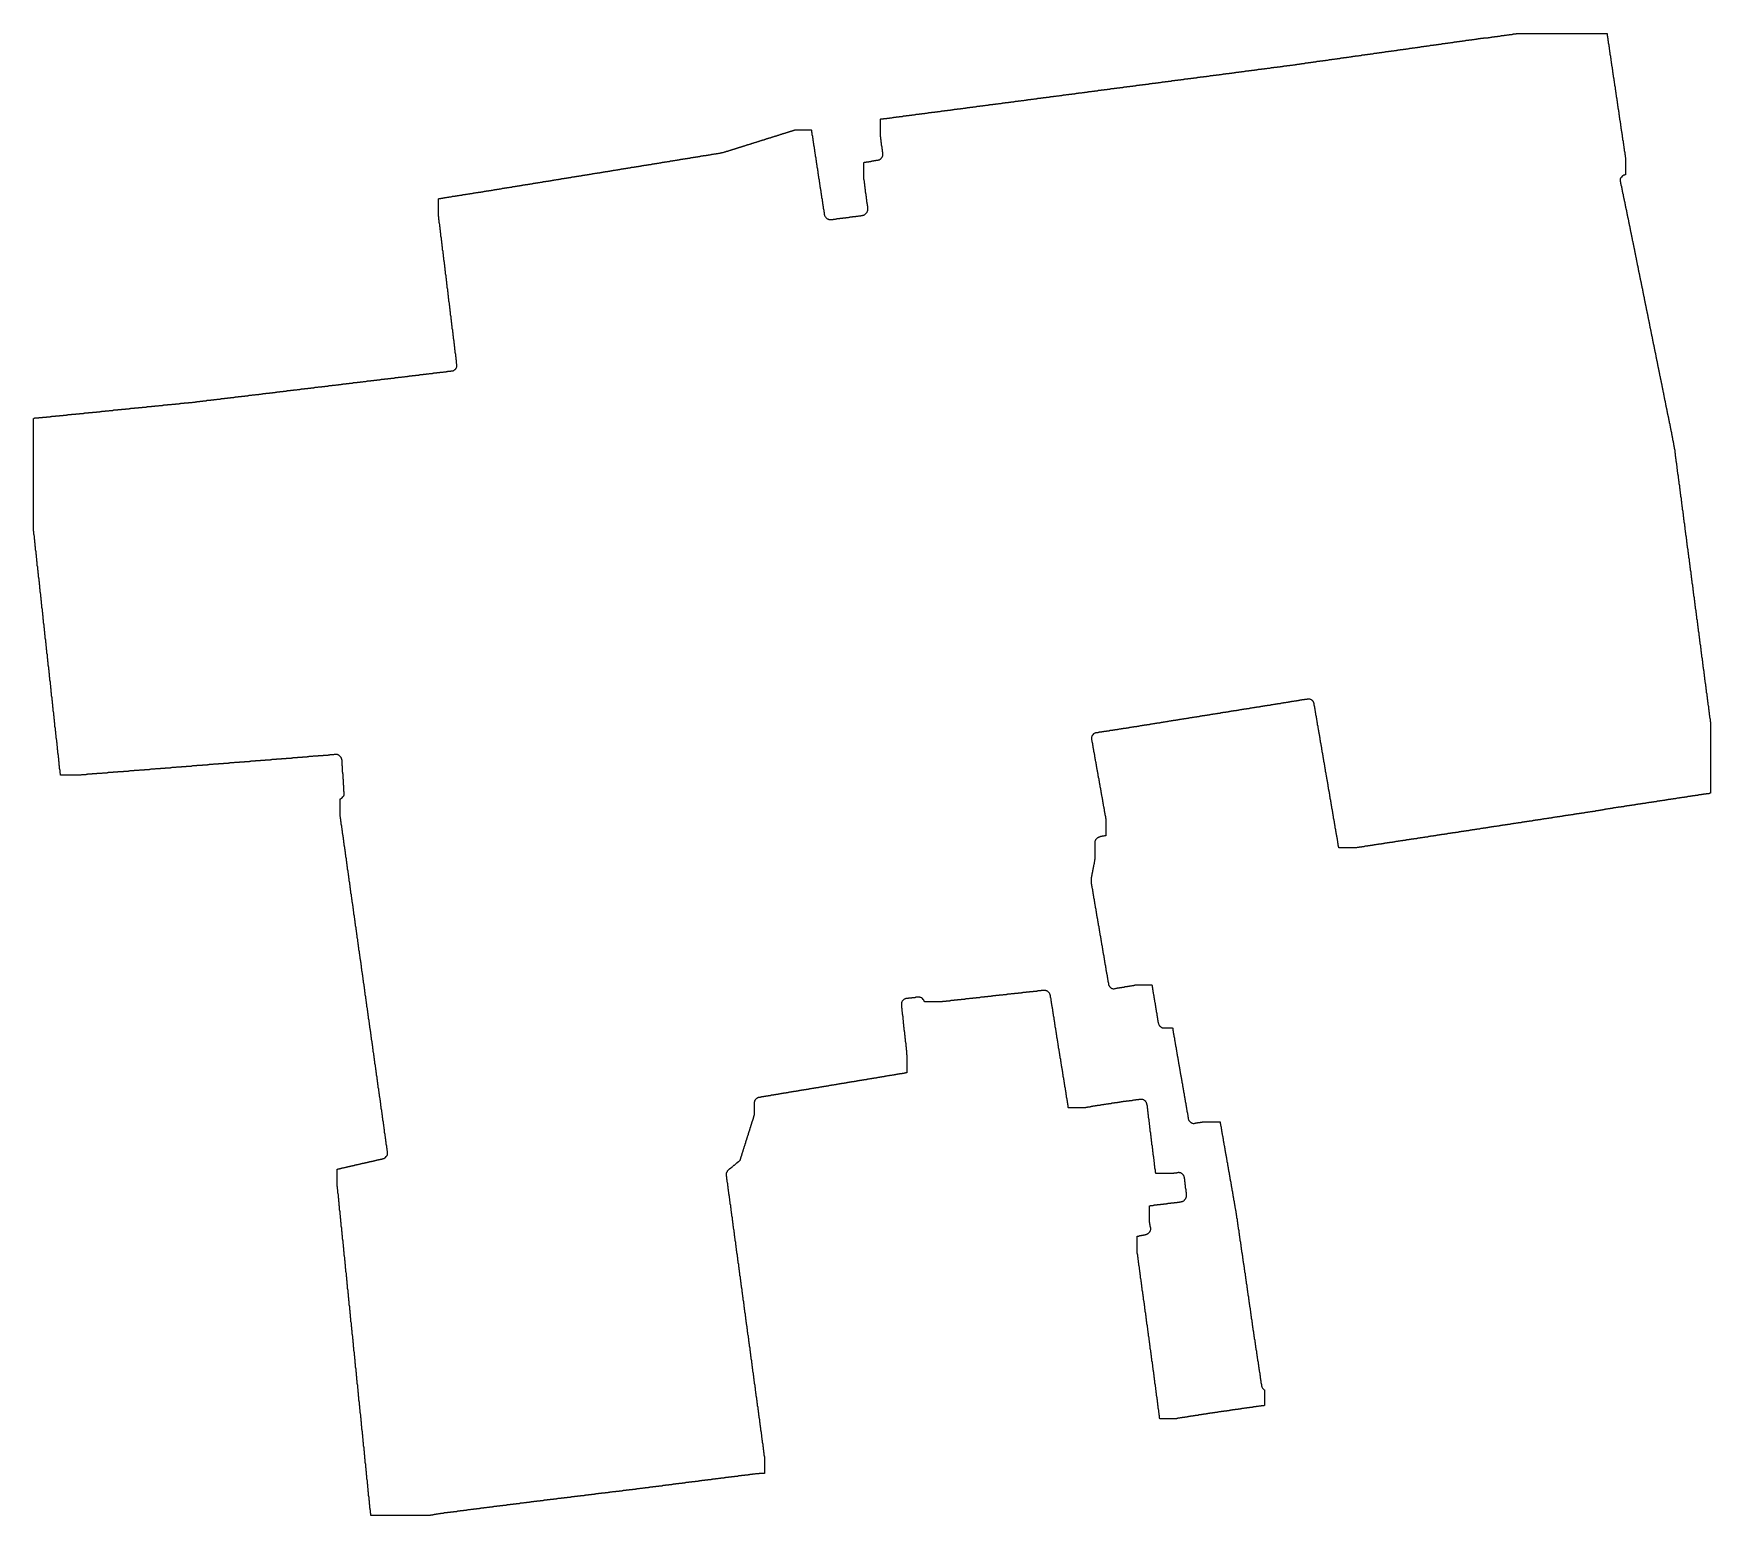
# Model space of a CAD drawing. Header units: metres. Extents: x -39370 to 152288, y 547 to 169859.
import ezdxf

# ---------------------------------------------------------------- set-up
doc = ezdxf.new("R2010")
doc.units = ezdxf.units.M
doc.layers.add('alpha_boundary_shrunk', color=7, linetype='Continuous')

msp = doc.modelspace()

# ---------------------------------------------------------------- linework, layer by layer
at = {"layer": 'alpha_boundary_shrunk', "color": 1}
msp.add_lwpolyline([(-39370, 125893), (-39346, 125896), (-39301, 125907), (-39257, 125922), (-39225, 125936), (-38957, 125936), (-38911, 125938), (-38865, 125944), (-38820, 125955), (-38776, 125970), (-38744, 125984), (-38477, 125984), (-38430, 125986), (-38385, 125992), (-38339, 126003), (-38296, 126018), (-38264, 126032), (-37996, 126032), (-37950, 126034), (-37904, 126040), (-37859, 126051), (-37815, 126066), (-37783, 126080), (-37516, 126080), (-37469, 126082), (-37423, 126089), (-37378, 126099), (-37334, 126114), (-37303, 126128), (-37035, 126128), (-36989, 126130), (-36943, 126137), (-36898, 126147), (-36854, 126162), (-36822, 126176), (-36555, 126176), (-36508, 126178), (-36462, 126185), (-36417, 126195), (-36373, 126210), (-36342, 126224), (-36074, 126224), (-36028, 126226), (-35982, 126233), (-35937, 126243), (-35893, 126258), (-35861, 126272), (-35641, 126272), (-35595, 126274), (-35549, 126281), (-35504, 126291), (-35460, 126306), (-35428, 126320), (-35161, 126320), (-35115, 126322), (-35069, 126329), (-35024, 126339), (-34980, 126354), (-34948, 126368), (-34680, 126368), (-34634, 126370), (-34588, 126377), (-34543, 126388), (-34499, 126402), (-34467, 126416), (-34200, 126416), (-34153, 126418), (-34108, 126425), (-34062, 126436), (-34018, 126450), (-33987, 126464), (-33719, 126464), (-33673, 126467), (-33627, 126473), (-33582, 126484), (-33538, 126498), (-33506, 126512), (-33239, 126512), (-33192, 126515), (-33146, 126521), (-33101, 126532), (-33057, 126546), (-33026, 126561), (-32758, 126561), (-32712, 126563), (-32666, 126569), (-32621, 126580), (-32577, 126595), (-32545, 126609), (-32277, 126609), (-32231, 126611), (-32185, 126617), (-32140, 126628), (-32096, 126643), (-32065, 126657), (-31797, 126657), (-31751, 126659), (-31705, 126665), (-31660, 126676), (-31616, 126691), (-31584, 126705), (-31316, 126705), (-31270, 126707), (-31224, 126713), (-31179, 126724), (-31135, 126739), (-31103, 126753), (-30884, 126753), (-30838, 126755), (-30792, 126761), (-30747, 126772), (-30703, 126787), (-30671, 126801), (-30403, 126801), (-30357, 126803), (-30311, 126809), (-30266, 126820), (-30222, 126835), (-30190, 126849), (-29923, 126849), (-29876, 126851), (-29830, 126857), (-29785, 126868), (-29741, 126883), (-29710, 126897), (-29442, 126897), (-29396, 126899), (-29350, 126905), (-29305, 126916), (-29261, 126931), (-29229, 126945), (-28962, 126945), (-28915, 126947), (-28869, 126954), (-28824, 126964), (-28780, 126979), (-28749, 126993), (-28481, 126993), (-28435, 126995), (-28389, 127002), (-28344, 127012), (-28300, 127027), (-28268, 127041), (-28000, 127041), (-27954, 127043), (-27908, 127050), (-27863, 127060), (-27819, 127075), (-27787, 127089), (-27520, 127089), (-27474, 127091), (-27428, 127098), (-27383, 127108), (-27339, 127123), (-27307, 127137), (-27039, 127137), (-26993, 127139), (-26947, 127146), (-26902, 127156), (-26858, 127171), (-26826, 127185), (-26559, 127185), (-26512, 127187), (-26467, 127194), (-26421, 127204), (-26377, 127219), (-26346, 127233), (-26078, 127233), (-26032, 127235), (-25986, 127242), (-25941, 127253), (-25897, 127267), (-25865, 127281), (-25646, 127281), (-25599, 127284), (-25553, 127290), (-25508, 127301), (-25464, 127315), (-25433, 127329), (-25165, 127329), (-25119, 127332), (-25073, 127338), (-25028, 127349), (-24984, 127363), (-24952, 127377), (-24685, 127377), (-24638, 127380), (-24592, 127386), (-24547, 127397), (-24503, 127411), (-24472, 127426), (-24204, 127426), (-24158, 127428), (-24112, 127434), (-24067, 127445), (-24023, 127460), (-23991, 127474), (-23723, 127474), (-23677, 127476), (-23631, 127482), (-23586, 127493), (-23542, 127508), (-23510, 127522), (-23243, 127522), (-23197, 127524), (-23151, 127530), (-23106, 127541), (-23062, 127556), (-23030, 127570), (-22762, 127570), (-22716, 127572), (-22670, 127578), (-22625, 127589), (-22581, 127604), (-22549, 127618), (-22282, 127618), (-22235, 127620), (-22189, 127626), (-22144, 127637), (-22100, 127652), (-22069, 127666), (-21801, 127666), (-21755, 127668), (-21709, 127674), (-21664, 127685), (-21620, 127700), (-21588, 127714), (-21321, 127714), (-21274, 127716), (-21228, 127722), (-21183, 127733), (-21139, 127748), (-21108, 127762), (-20888, 127762), (-20842, 127764), (-20796, 127770), (-20751, 127781), (-20707, 127796), (-20675, 127810), (-20504, 127810), (-20457, 127812), (-20411, 127819), (-20366, 127829), (-20322, 127844), (-20291, 127858), (-20119, 127858), (-20073, 127860), (-20027, 127867), (-19982, 127877), (-19938, 127892), (-19906, 127906), (-19735, 127906), (-19688, 127908), (-19642, 127915), (-19597, 127925), (-19553, 127940), (-19522, 127954), (-19302, 127954), (-19256, 127956), (-19210, 127963), (-19165, 127973), (-19121, 127988), (-19089, 128002), (-18918, 128002), (-18871, 128004), (-18826, 128011), (-18780, 128021), (-18736, 128036), (-18705, 128050), (-18533, 128050), (-18487, 128052), (-18441, 128059), (-18396, 128069), (-18352, 128084), (-18320, 128098), (-18101, 128098), (-18054, 128100), (-18009, 128107), (-17963, 128118), (-17920, 128132), (-17888, 128146), (-17716, 128146), (-17670, 128149), (-17624, 128155), (-17579, 128166), (-17535, 128180), (-17503, 128194), (-17332, 128194), (-17286, 128197), (-17240, 128203), (-17195, 128214), (-17151, 128228), (-17119, 128242), (-16947, 128242), (-16901, 128245), (-16855, 128251), (-16810, 128262), (-16766, 128276), (-16734, 128291), (-16515, 128291), (-16469, 128293), (-16423, 128299), (-16378, 128310), (-16334, 128325), (-16302, 128339), (-16130, 128339), (-16084, 128341), (-16038, 128347), (-15993, 128358), (-15949, 128373), (-15918, 128387), (-15746, 128387), (-15700, 128389), (-15654, 128395), (-15609, 128406), (-15565, 128421), (-15533, 128435), (-15313, 128435), (-15267, 128437), (-15221, 128443), (-15176, 128454), (-15132, 128469), (-15101, 128483), (-14929, 128483), (-14883, 128485), (-14837, 128491), (-14792, 128502), (-14748, 128517), (-14716, 128531), (-14545, 128531), (-14498, 128533), (-14452, 128539), (-14407, 128550), (-14363, 128565), (-14332, 128579), (-14160, 128579), (-14114, 128581), (-14068, 128587), (-14023, 128598), (-13979, 128613), (-13947, 128627), (-13728, 128627), (-13681, 128629), (-13635, 128636), (-13590, 128646), (-13546, 128661), (-13515, 128675), (-13343, 128675), (-13297, 128677), (-13251, 128684), (-13206, 128694), (-13162, 128709), (-13130, 128723), (-12959, 128723), (-12912, 128725), (-12867, 128732), (-12821, 128742), (-12777, 128757), (-12746, 128771), (-12526, 128771), (-12480, 128773), (-12434, 128780), (-12389, 128790), (-12345, 128805), (-12313, 128819), (-12142, 128819), (-12095, 128821), (-12050, 128828), (-12004, 128838), (-11961, 128853), (-11929, 128867), (-11757, 128867), (-11711, 128869), (-11665, 128876), (-11620, 128886), (-11576, 128901), (-11544, 128915), (-11373, 128915), (-11327, 128917), (-11281, 128924), (-11236, 128935), (-11192, 128949), (-11160, 128963), (-10940, 128963), (-10894, 128965), (-10848, 128972), (-10803, 128983), (-10759, 128997), (-10727, 129011), (-10556, 129011), (-10510, 129014), (-10464, 129020), (-10419, 129031), (-10375, 129045), (-10343, 129059), (-10171, 129059), (-10125, 129062), (-10079, 129068), (-10034, 129079), (-9990, 129093), (-9958, 129108), (-9787, 129108), (-9741, 129110), (-9695, 129116), (-9650, 129127), (-9606, 129142), (-9574, 129156), (-9354, 129156), (-9308, 129158), (-9262, 129164), (-9217, 129175), (-9173, 129190), (-9142, 129204), (-8970, 129204), (-8924, 129206), (-8878, 129212), (-8833, 129223), (-8789, 129238), (-8757, 129252), (-8586, 129252), (-8539, 129254), (-8493, 129260), (-8448, 129271), (-8404, 129286), (-8373, 129300), (-8153, 129300), (-8107, 129302), (-8061, 129308), (-8016, 129319), (-7972, 129334), (-7940, 129348), (-7769, 129348), (-7722, 129350), (-7676, 129356), (-7631, 129367), (-7587, 129382), (-7556, 129396), (-7384, 129396), (-7338, 129398), (-7292, 129404), (-7247, 129415), (-7203, 129430), (-7171, 129444), (-7000, 129444), (-6953, 129446), (-6908, 129452), (-6862, 129463), (-6818, 129478), (-6787, 129492), (-6567, 129492), (-6521, 129494), (-6475, 129501), (-6430, 129511), (-6386, 129526), (-6354, 129540), (-6183, 129540), (-6136, 129542), (-6091, 129549), (-6045, 129559), (-6002, 129574), (-5970, 129588), (-5798, 129588), (-5752, 129590), (-5706, 129597), (-5661, 129607), (-5617, 129622), (-5585, 129636), (-5366, 129636), (-5319, 129638), (-5274, 129645), (-5228, 129655), (-5185, 129670), (-5153, 129684), (-4981, 129684), (-4935, 129686), (-4889, 129693), (-4844, 129703), (-4800, 129718), (-4768, 129732), (-4597, 129732), (-4551, 129734), (-4505, 129741), (-4460, 129751), (-4416, 129766), (-4384, 129780), (-4212, 129780), (-4166, 129782), (-4120, 129789), (-4075, 129800), (-4031, 129814), (-3999, 129828), (-3780, 129828), (-3734, 129831), (-3688, 129837), (-3643, 129848), (-3599, 129862), (-3567, 129876), (-3395, 129876), (-3349, 129879), (-3303, 129885), (-3258, 129896), (-3214, 129910), (-3183, 129924), (-3011, 129924), (-2965, 129927), (-2919, 129933), (-2874, 129944), (-2830, 129958), (-2798, 129973), (-2578, 129973), (-2532, 129975), (-2486, 129981), (-2441, 129992), (-2397, 130007), (-2366, 130021), (-2194, 130021), (-2148, 130023), (-2102, 130029), (-2057, 130040), (-2013, 130055), (-1981, 130069), (-1810, 130069), (-1763, 130071), (-1717, 130077), (-1672, 130088), (-1628, 130103), (-1597, 130117), (-1425, 130117), (-1379, 130119), (-1333, 130125), (-1288, 130136), (-1244, 130151), (-1212, 130165), (-993, 130165), (-946, 130167), (-900, 130173), (-855, 130184), (-811, 130199), (-780, 130213), (-608, 130213), (-562, 130215), (-516, 130221), (-471, 130232), (-427, 130247), (-395, 130261), (-224, 130261), (-177, 130263), (-132, 130269), (-86, 130280), (-42, 130295), (-11, 130309), (161, 130309), (207, 130311), (253, 130317), (298, 130328), (342, 130343), (374, 130357), (593, 130357), (640, 130359), (685, 130366), (731, 130376), (774, 130391), (806, 130405), (978, 130405), (1024, 130407), (1070, 130414), (1115, 130424), (1159, 130439), (1191, 130453), (1362, 130453), (1408, 130455), (1454, 130462), (1499, 130472), (1543, 130487), (1575, 130501), (1795, 130501), (1841, 130503), (1887, 130510), (1932, 130520), (1976, 130535), (2008, 130549), (2179, 130549), (2225, 130551), (2271, 130558), (2316, 130568), (2360, 130583), (2392, 130597), (2564, 130597), (2610, 130599), (2656, 130606), (2701, 130616), (2745, 130631), (2776, 130645), (2948, 130645), (2994, 130647), (3040, 130654), (3085, 130665), (3129, 130679), (3161, 130693), (3381, 130693), (3427, 130696), (3473, 130702), (3518, 130713), (3562, 130727), (3593, 130741), (3765, 130741), (3811, 130744), (3857, 130750), (3902, 130761), (3946, 130775), (3978, 130789), (4149, 130789), (4196, 130792), (4242, 130798), (4287, 130809), (4331, 130823), (4362, 130838), (4582, 130838), (4628, 130840), (4674, 130846), (4719, 130857), (4763, 130872), (4795, 130886), (4966, 130886), (5013, 130888), (5059, 130894), (5104, 130905), (5148, 130920), (5179, 130934), (5351, 130934), (5397, 130936), (5443, 130942), (5488, 130953), (5532, 130968), (5564, 130982), (5735, 130982), (5782, 130984), (5827, 130990), (5873, 131001), (5917, 131016), (5948, 131030), (6168, 131030), (6214, 131032), (6260, 131038), (6305, 131049), (6349, 131064), (6381, 131078), (6552, 131078), (6599, 131080), (6644, 131086), (6690, 131097), (6733, 131112), (6765, 131126), (6937, 131126), (6983, 131128), (7029, 131134), (7074, 131145), (7118, 131160), (7150, 131174), (7369, 131174), (7416, 131176), (7461, 131183), (7507, 131193), (7550, 131208), (7582, 131222), (7754, 131222), (7800, 131224), (7846, 131231), (7891, 131241), (7935, 131256), (7967, 131270), (8138, 131270), (8184, 131272), (8230, 131279), (8275, 131289), (8319, 131304), (8351, 131318), (8426, 131318), (8475, 131321), (8524, 131328), (8572, 131340), (8618, 131356), (8662, 131377), (8704, 131402), (8744, 131432), (8780, 131465), (8876, 131561), (8909, 131597), (8938, 131636), (8964, 131679), (8985, 131723), (9001, 131769), (9013, 131817), (9020, 131865), (9023, 131914), (9023, 131962), (9020, 132009), (9014, 132054), (9003, 132100), (8989, 132144), (8975, 132175), (8975, 132395), (8972, 132441), (8966, 132487), (8955, 132532), (8941, 132576), (8926, 132608), (8926, 132779), (8924, 132826), (8918, 132871), (8907, 132917), (8892, 132960), (8878, 132992), (8878, 133164), (8876, 133210), (8870, 133256), (8859, 133301), (8844, 133345), (8830, 133377), (8830, 133548), (8828, 133594), (8822, 133640), (8811, 133685), (8796, 133729), (8782, 133761), (8782, 133933), (8780, 133979), (8774, 134025), (8763, 134070), (8748, 134114), (8734, 134146), (8734, 134317), (8732, 134363), (8726, 134409), (8715, 134454), (8700, 134498), (8686, 134530), (8686, 134750), (8684, 134796), (8678, 134842), (8667, 134887), (8652, 134931), (8638, 134962), (8638, 135134), (8636, 135180), (8630, 135226), (8619, 135271), (8604, 135315), (8590, 135347), (8590, 135518), (8588, 135565), (8581, 135611), (8571, 135656), (8556, 135700), (8542, 135731), (8542, 135903), (8540, 135949), (8533, 135995), (8523, 136040), (8508, 136084), (8494, 136116), (8494, 136287), (8492, 136334), (8485, 136380), (8475, 136425), (8460, 136469), (8446, 136500), (8446, 136672), (8444, 136718), (8437, 136764), (8427, 136809), (8412, 136853), (8398, 136885), (8398, 137056), (8396, 137103), (8389, 137148), (8379, 137194), (8364, 137238), (8350, 137269), (8350, 137489), (8348, 137535), (8341, 137581), (8331, 137626), (8316, 137670), (8302, 137702), (8302, 137873), (8300, 137920), (8293, 137965), (8283, 138011), (8268, 138054), (8254, 138086), (8254, 138258), (8252, 138304), (8245, 138350), (8234, 138395), (8220, 138439), (8206, 138471), (8206, 138642), (8203, 138688), (8197, 138734), (8186, 138779), (8172, 138823), (8158, 138855), (8158, 139027), (8155, 139073), (8149, 139119), (8138, 139164), (8124, 139208), (8110, 139240), (8110, 139411), (8107, 139457), (8101, 139503), (8090, 139548), (8075, 139592), (8061, 139624), (8061, 139796), (8059, 139842), (8053, 139888), (8042, 139933), (8027, 139977), (8013, 140008), (8013, 140228), (8011, 140274), (8005, 140320), (7994, 140365), (7979, 140409), (7965, 140441), (7965, 140612), (7963, 140659), (7957, 140705), (7946, 140750), (7931, 140794), (7917, 140825), (7917, 140997), (7915, 141043), (7909, 141089), (7898, 141134), (7883, 141178), (7869, 141210), (7869, 141381), (7867, 141428), (7861, 141474), (7850, 141519), (7835, 141563), (7821, 141594), (7821, 141766), (7819, 141812), (7813, 141858), (7802, 141903), (7787, 141947), (7773, 141979), (7773, 142150), (7771, 142197), (7765, 142242), (7754, 142288), (7739, 142332), (7725, 142363), (7725, 142583), (7723, 142629), (7716, 142675), (7706, 142720), (7691, 142764), (7677, 142796), (7677, 142967), (7675, 143014), (7668, 143059), (7658, 143105), (7643, 143148), (7629, 143180), (7629, 143352), (7627, 143398), (7620, 143444), (7610, 143489), (7595, 143533), (7581, 143565), (7581, 143736), (7579, 143782), (7572, 143828), (7562, 143873), (7547, 143917), (7533, 143949), (7533, 144121), (7531, 144167), (7524, 144213), (7514, 144258), (7499, 144302), (7485, 144334), (7485, 144505), (7483, 144551), (7476, 144597), (7466, 144642), (7451, 144686), (7437, 144718), (7437, 144889), (7435, 144936), (7428, 144982), (7417, 145027), (7403, 145071), (7389, 145102), (7389, 145322), (7387, 145368), (7380, 145414), (7369, 145459), (7355, 145503), (7341, 145535), (7341, 145706), (7338, 145753), (7332, 145799), (7321, 145844), (7307, 145888), (7293, 145919), (7293, 146091), (7290, 146137), (7284, 146183), (7273, 146228), (7259, 146272), (7244, 146304), (7244, 146475), (7242, 146522), (7236, 146568), (7225, 146613), (7210, 146657), (7196, 146688), (7196, 146860), (7194, 146906), (7188, 146952), (7177, 146997), (7162, 147041), (7148, 147073), (7148, 147244), (7146, 147291), (7140, 147336), (7129, 147382), (7114, 147426), (7100, 147457), (7100, 147629), (7098, 147675), (7092, 147721), (7081, 147766), (7066, 147810), (7052, 147842), (7052, 148013), (7050, 148059), (7044, 148105), (7033, 148150), (7018, 148194), (7004, 148226), (7004, 148398), (7002, 148444), (6996, 148490), (6985, 148535), (6970, 148579), (6956, 148611), (6956, 148782), (6954, 148828), (6948, 148874), (6937, 148919), (6922, 148963), (6908, 148995), (6908, 150987), (6930, 150992), (6974, 151007), (7005, 151021), (7081, 151021), (7127, 151023), (7173, 151030), (7218, 151041), (7262, 151055), (7294, 151069), (7417, 151069), (7464, 151072), (7509, 151078), (7555, 151089), (7599, 151103), (7630, 151117), (7706, 151117), (7752, 151120), (7798, 151126), (7843, 151137), (7887, 151151), (7919, 151165), (7994, 151165), (8040, 151168), (8086, 151174), (8131, 151185), (8175, 151199), (8207, 151214), (8282, 151214), (8329, 151216), (8374, 151222), (8420, 151233), (8464, 151248), (8495, 151262), (8619, 151262), (8665, 151264), (8711, 151270), (8756, 151281), (8800, 151296), (8832, 151310), (8907, 151310), (8953, 151312), (8999, 151318), (9044, 151329), (9088, 151344), (9120, 151358), (9195, 151358), (9242, 151360), (9288, 151366), (9333, 151377), (9377, 151392), (9408, 151406), (9532, 151406), (9578, 151408), (9624, 151414), (9669, 151425), (9713, 151440), (9745, 151454), (9820, 151454), (9866, 151456), (9912, 151462), (9957, 151473), (10001, 151488), (10033, 151502), (10108, 151502), (10155, 151504), (10201, 151510), (10246, 151521), (10290, 151536), (10321, 151550), (10397, 151550), (10443, 151552), (10489, 151559), (10534, 151569), (10578, 151584), (10610, 151598), (10733, 151598), (10779, 151600), (10825, 151607), (10870, 151617), (10914, 151632), (10946, 151646), (11022, 151646), (11068, 151648), (11114, 151655), (11159, 151665), (11203, 151680), (11234, 151694), (11310, 151694), (11356, 151696), (11402, 151703), (11447, 151713), (11491, 151728), (11523, 151742), (11646, 151742), (11693, 151744), (11738, 151751), (11784, 151761), (11827, 151776), (11859, 151790), (11935, 151790), (11981, 151792), (12027, 151799), (12072, 151809), (12116, 151824), (12148, 151838), (12223, 151838), (12269, 151840), (12315, 151847), (12360, 151857), (12404, 151872), (12436, 151886), (12511, 151886), (12558, 151888), (12603, 151895), (12649, 151906), (12693, 151920), (12724, 151934), (12848, 151934), (12894, 151937), (12940, 151943), (12985, 151954), (13029, 151968), (13061, 151982), (13136, 151982), (13182, 151985), (13228, 151991), (13273, 152002), (13317, 152016), (13349, 152030), (13424, 152030), (13471, 152033), (13517, 152039), (13562, 152050), (13606, 152064), (13637, 152079), (13713, 152079), (13759, 152081), (13805, 152087), (13850, 152098), (13894, 152113), (13926, 152127), (14001, 152127), (14047, 152129), (14093, 152135), (14138, 152146), (14182, 152161), (14214, 152175), (14289, 152175), (14336, 152177), (14382, 152183), (14427, 152194), (14471, 152209), (14502, 152223), (14578, 152223), (14624, 152225), (14670, 152231), (14715, 152242), (14759, 152257), (14791, 152271), (14914, 152271), (14960, 152273), (15006, 152279), (15051, 152290), (15095, 152305), (15127, 152319), (15202, 152319), (15249, 152321), (15295, 152327), (15340, 152338), (15384, 152353), (15415, 152367), (15491, 152367), (15537, 152369), (15583, 152375), (15628, 152386), (15672, 152401), (15704, 152415), (15779, 152415), (15825, 152417), (15871, 152424), (15916, 152434), (15960, 152449), (15992, 152463), (16067, 152463), (16114, 152465), (16160, 152472), (16205, 152482), (16249, 152497), (16280, 152511), (16356, 152511), (16402, 152513), (16448, 152520), (16493, 152530), (16537, 152545), (16569, 152559), (16644, 152559), (16690, 152561), (16736, 152568), (16781, 152578), (16825, 152593), (16857, 152607), (16981, 152607), (17027, 152609), (17073, 152616), (17118, 152626), (17162, 152641), (17193, 152655), (17269, 152655), (17315, 152657), (17361, 152664), (17406, 152674), (17450, 152689), (17482, 152703), (17557, 152703), (17604, 152705), (17649, 152712), (17695, 152723), (17738, 152737), (17770, 152751), (17846, 152751), (17892, 152753), (17938, 152760), (17983, 152771), (18027, 152785), (18058, 152799), (18134, 152799), (18180, 152802), (18226, 152808), (18271, 152819), (18315, 152833), (18347, 152847), (18422, 152847), (18469, 152850), (18514, 152856), (18560, 152867), (18603, 152881), (18635, 152896), (18711, 152896), (18757, 152898), (18803, 152904), (18848, 152915), (18892, 152930), (18924, 152944), (19047, 152944), (19093, 152946), (19139, 152952), (19184, 152963), (19228, 152978), (19260, 152992), (19335, 152992), (19382, 152994), (19428, 153000), (19473, 153011), (19517, 153026), (19548, 153040), (19624, 153040), (19670, 153042), (19716, 153048), (19761, 153059), (19805, 153074), (19837, 153088), (19912, 153088), (19958, 153090), (20004, 153096), (20049, 153107), (20093, 153122), (20125, 153136), (20200, 153136), (20247, 153138), (20293, 153144), (20338, 153155), (20382, 153170), (20413, 153184), (20489, 153184), (20535, 153186), (20581, 153192), (20626, 153203), (20670, 153218), (20702, 153232), (20777, 153232), (20823, 153234), (20869, 153240), (20914, 153251), (20958, 153266), (20990, 153280), (21113, 153280), (21160, 153282), (21206, 153289), (21251, 153299), (21295, 153314), (21326, 153328), (21402, 153328), (21448, 153330), (21494, 153337), (21539, 153347), (21583, 153362), (21615, 153376), (21690, 153376), (21736, 153378), (21782, 153385), (21827, 153395), (21871, 153410), (21903, 153424), (21978, 153424), (22025, 153426), (22071, 153433), (22116, 153443), (22160, 153458), (22191, 153472), (22267, 153472), (22313, 153474), (22359, 153481), (22404, 153491), (22448, 153506), (22480, 153520), (22555, 153520), (22601, 153522), (22647, 153529), (22692, 153539), (22736, 153554), (22768, 153568), (22843, 153568), (22890, 153570), (22936, 153577), (22981, 153588), (23025, 153602), (23056, 153616), (23180, 153616), (23226, 153619), (23272, 153625), (23317, 153636), (23361, 153650), (23393, 153664), (23468, 153664), (23514, 153667), (23560, 153673), (23605, 153684), (23649, 153698), (23681, 153712), (23757, 153712), (23803, 153715), (23849, 153721), (23894, 153732), (23938, 153746), (23969, 153761), (24045, 153761), (24091, 153763), (24137, 153769), (24182, 153780), (24226, 153795), (24258, 153809), (24333, 153809), (24379, 153811), (24425, 153817), (24471, 153828), (24514, 153843), (24546, 153857), (24622, 153857), (24668, 153859), (24714, 153865), (24759, 153876), (24803, 153891), (24834, 153905), (24910, 153905), (24956, 153907), (25002, 153913), (25047, 153924), (25091, 153939), (25123, 153953), (25246, 153953), (25293, 153955), (25338, 153961), (25384, 153972), (25428, 153987), (25459, 154001), (25535, 154001), (25581, 154003), (25627, 154009), (25672, 154020), (25716, 154035), (25748, 154049), (25823, 154049), (25869, 154051), (25915, 154057), (25960, 154068), (26004, 154083), (26036, 154097), (26111, 154097), (26158, 154099), (26203, 154106), (26249, 154116), (26293, 154131), (26324, 154145), (26400, 154145), (26446, 154147), (26492, 154154), (26537, 154164), (26581, 154179), (26613, 154193), (26688, 154193), (26734, 154195), (26780, 154202), (26825, 154212), (26869, 154227), (26901, 154241), (27024, 154241), (27071, 154243), (27117, 154250), (27162, 154260), (27206, 154275), (27237, 154289), (27313, 154289), (27359, 154291), (27405, 154298), (27450, 154308), (27494, 154323), (27526, 154337), (27601, 154337), (27647, 154339), (27693, 154346), (27738, 154356), (27782, 154371), (27814, 154385), (27889, 154385), (27936, 154387), (27982, 154394), (28027, 154404), (28071, 154419), (28102, 154433), (28178, 154433), (28224, 154435), (28270, 154442), (28315, 154453), (28359, 154467), (28391, 154481), (28466, 154481), (28512, 154484), (28558, 154490), (28603, 154501), (28647, 154515), (28679, 154529), (28754, 154529), (28801, 154532), (28847, 154538), (28892, 154549), (28936, 154563), (28967, 154577), (29091, 154577), (29137, 154580), (29183, 154586), (29228, 154597), (29272, 154611), (29304, 154626), (29379, 154626), (29425, 154628), (29471, 154634), (29516, 154645), (29560, 154660), (29592, 154674), (29667, 154674), (29714, 154676), (29760, 154682), (29805, 154693), (29849, 154708), (29880, 154722), (29956, 154722), (30002, 154724), (30048, 154730), (30093, 154741), (30137, 154756), (30169, 154770), (30244, 154770), (30290, 154772), (30336, 154778), (30381, 154789), (30425, 154804), (30457, 154818), (30532, 154818), (30579, 154820), (30625, 154826), (30670, 154837), (30714, 154852), (30745, 154866), (30821, 154866), (30867, 154868), (30913, 154874), (30958, 154885), (31002, 154900), (31034, 154914), (31157, 154914), (31204, 154916), (31249, 154922), (31295, 154933), (31338, 154948), (31370, 154962), (31446, 154962), (31492, 154964), (31538, 154971), (31583, 154981), (31627, 154996), (31659, 155010), (31734, 155010), (31780, 155012), (31826, 155019), (31871, 155029), (31915, 155044), (31947, 155058), (32022, 155058), (32069, 155060), (32114, 155067), (32160, 155077), (32203, 155092), (32235, 155106), (32311, 155106), (32357, 155108), (32403, 155115), (32448, 155125), (32492, 155140), (32524, 155154), (32599, 155154), (32645, 155156), (32691, 155163), (32736, 155173), (32780, 155188), (32812, 155202), (32887, 155202), (32934, 155204), (32979, 155211), (33025, 155221), (33069, 155236), (33100, 155250), (33224, 155250), (33270, 155252), (33316, 155259), (33361, 155270), (33405, 155284), (33437, 155298), (33512, 155298), (33558, 155300), (33604, 155307), (33649, 155318), (33693, 155332), (33725, 155346), (33800, 155346), (33847, 155349), (33893, 155355), (33938, 155366), (33982, 155380), (34013, 155394), (34089, 155394), (34135, 155397), (34181, 155403), (34226, 155414), (34270, 155428), (34302, 155443), (34377, 155443), (34423, 155445), (34469, 155451), (34514, 155462), (34558, 155477), (34590, 155491), (34665, 155491), (34712, 155493), (34758, 155499), (34803, 155510), (34847, 155525), (34878, 155539), (34954, 155539), (35000, 155541), (35046, 155547), (35091, 155558), (35135, 155573), (35167, 155587), (35290, 155587), (35336, 155589), (35382, 155595), (35427, 155606), (35471, 155621), (35503, 155635), (35578, 155635), (35625, 155637), (35671, 155643), (35716, 155654), (35760, 155669), (35791, 155683), (35867, 155683), (35913, 155685), (35959, 155691), (36004, 155702), (36048, 155717), (36080, 155731), (36155, 155731), (36201, 155733), (36247, 155739), (36292, 155750), (36336, 155765), (36368, 155779), (36443, 155779), (36490, 155781), (36536, 155787), (36581, 155798), (36625, 155813), (36656, 155827), (36732, 155827), (36778, 155829), (36824, 155836), (36869, 155846), (36913, 155861), (36945, 155875), (37020, 155875), (37066, 155877), (37112, 155884), (37157, 155894), (37201, 155909), (37233, 155923), (37357, 155923), (37403, 155925), (37449, 155932), (37494, 155942), (37538, 155957), (37569, 155971), (37645, 155971), (37691, 155973), (37737, 155980), (37782, 155990), (37826, 156005), (37858, 156019), (37933, 156019), (37980, 156021), (38025, 156028), (38071, 156038), (38114, 156053), (38146, 156067), (38222, 156067), (38268, 156069), (38314, 156076), (38359, 156086), (38403, 156101), (38434, 156115), (38510, 156115), (38556, 156117), (38602, 156124), (38647, 156135), (38691, 156149), (38723, 156163), (38798, 156163), (38845, 156166), (38890, 156172), (38936, 156183), (38979, 156197), (39011, 156211), (39087, 156211), (39133, 156214), (39179, 156220), (39224, 156231), (39268, 156245), (39300, 156259), (39327, 156259), (39373, 156262), (39419, 156268), (39464, 156279), (39508, 156293), (39550, 156312), (39556, 156315), (39563, 156316), (39608, 156327), (39652, 156342), (39695, 156360), (39700, 156363), (39707, 156364), (39752, 156375), (39796, 156390), (39831, 156405), (39854, 156406), (39900, 156412), (39945, 156423), (39989, 156438), (40031, 156456), (40037, 156459), (40044, 156460), (40089, 156471), (40133, 156486), (40175, 156504), (40181, 156507), (40188, 156508), (40233, 156519), (40277, 156534), (40319, 156553), (40325, 156555), (40332, 156556), (40377, 156567), (40421, 156582), (40464, 156601), (40469, 156603), (40476, 156604), (40521, 156615), (40565, 156630), (40599, 156645), (40623, 156646), (40669, 156653), (40714, 156663), (40758, 156678), (40800, 156697), (40806, 156700), (40813, 156701), (40858, 156711), (40902, 156726), (40944, 156745), (40950, 156748), (40957, 156749), (41002, 156759), (41046, 156774), (41088, 156793), (41094, 156796), (41101, 156797), (41146, 156807), (41190, 156822), (41232, 156841), (41238, 156844), (41245, 156845), (41290, 156855), (41334, 156870), (41368, 156885), (41392, 156886), (41437, 156893), (41483, 156903), (41526, 156918), (41569, 156937), (41575, 156940), (41582, 156941), (41627, 156951), (41671, 156966), (41713, 156985), (41719, 156988), (41726, 156989), (41771, 157000), (41815, 157014), (41857, 157033), (41863, 157036), (41870, 157037), (41915, 157048), (41959, 157062), (42001, 157081), (42007, 157084), (42014, 157085), (42059, 157096), (42103, 157110), (42146, 157129), (42151, 157132), (42158, 157133), (42203, 157144), (42247, 157158), (42281, 157174), (42305, 157175), (42351, 157181), (42396, 157192), (42440, 157207), (42482, 157225), (42488, 157228), (42495, 157229), (42540, 157240), (42584, 157255), (42626, 157273), (42632, 157276), (42639, 157277), (42684, 157288), (42728, 157303), (42770, 157321), (42776, 157324), (42783, 157325), (42828, 157336), (42872, 157351), (42914, 157370), (42920, 157372), (42927, 157373), (42972, 157384), (43016, 157399), (43050, 157414), (43074, 157415), (43119, 157421), (43165, 157432), (43208, 157447), (43251, 157466), (43257, 157468), (43264, 157469), (43309, 157480), (43353, 157495), (43395, 157514), (43401, 157517), (43408, 157518), (43453, 157528), (43497, 157543), (43539, 157562), (43545, 157565), (43552, 157566), (43597, 157576), (43641, 157591), (43683, 157610), (43689, 157613), (43696, 157614), (43741, 157624), (43785, 157639), (43827, 157658), (43833, 157661), (43840, 157662), (43885, 157672), (43929, 157687), (43963, 157702), (43987, 157703), (44032, 157710), (44078, 157720), (44122, 157735), (44164, 157754), (44170, 157757), (44177, 157758), (44222, 157768), (44266, 157783), (44308, 157802), (44314, 157805), (44321, 157806), (44366, 157817), (44410, 157831), (44452, 157850), (44458, 157853), (44465, 157854), (44510, 157865), (44554, 157879), (44596, 157898), (44602, 157901), (44609, 157902), (44654, 157913), (44698, 157927), (44732, 157943), (44755, 157944), (44801, 157950), (44846, 157961), (44890, 157975), (44933, 157994), (44939, 157997), (44946, 157998), (44991, 158009), (45035, 158024), (45077, 158042), (45083, 158045), (45090, 158046), (45135, 158057), (45179, 158072), (45221, 158090), (45227, 158093), (45234, 158094), (45279, 158105), (45323, 158120), (45365, 158138), (45371, 158141), (45378, 158142), (45423, 158153), (45467, 158168), (45501, 158183), (45524, 158184), (45570, 158190), (45615, 158201), (45659, 158216), (45702, 158235), (45707, 158237), (45714, 158238), (45760, 158249), (45803, 158264), (45846, 158283), (45852, 158285), (45859, 158286), (45904, 158297), (45948, 158312), (45990, 158331), (45996, 158333), (46003, 158334), (46048, 158345), (46092, 158360), (46134, 158379), (46140, 158382), (46147, 158383), (46192, 158393), (46236, 158408), (46278, 158427), (46284, 158430), (46291, 158431), (46336, 158441), (46380, 158456), (46414, 158471), (46437, 158472), (46483, 158479), (46528, 158489), (46572, 158504), (46615, 158523), (46620, 158526), (46628, 158527), (46673, 158537), (46717, 158552), (46759, 158571), (46765, 158574), (46772, 158575), (46817, 158585), (46861, 158600), (46903, 158619), (46909, 158622), (46916, 158623), (46961, 158633), (47005, 158648), (47047, 158667), (47053, 158670), (47060, 158671), (47105, 158682), (47149, 158696), (47183, 158711), (47206, 158713), (47252, 158719), (47297, 158730), (47341, 158744), (47384, 158763), (47389, 158766), (47396, 158767), (47442, 158778), (47485, 158792), (47528, 158811), (47534, 158814), (47541, 158815), (47586, 158826), (47630, 158840), (47661, 158855), (49523, 158855), (49529, 158837), (49543, 158805), (49543, 158730), (49546, 158683), (49552, 158638), (49563, 158592), (49577, 158549), (49592, 158517), (49592, 158393), (49594, 158347), (49600, 158301), (49611, 158256), (49626, 158212), (49640, 158180), (49640, 158105), (49642, 158059), (49648, 158013), (49659, 157968), (49674, 157924), (49688, 157892), (49688, 157769), (49690, 157722), (49696, 157676), (49707, 157631), (49722, 157587), (49736, 157556), (49736, 157480), (49738, 157434), (49744, 157388), (49755, 157343), (49770, 157299), (49784, 157267), (49784, 157144), (49786, 157098), (49792, 157052), (49803, 157007), (49818, 156963), (49832, 156931), (49832, 156856), (49834, 156809), (49840, 156763), (49851, 156718), (49866, 156674), (49880, 156643), (49880, 156519), (49882, 156473), (49888, 156427), (49899, 156382), (49914, 156338), (49928, 156306), (49928, 156231), (49930, 156185), (49936, 156139), (49947, 156094), (49962, 156050), (49976, 156018), (49976, 155894), (49978, 155848), (49985, 155802), (49995, 155757), (50010, 155713), (50024, 155682), (50024, 155606), (50026, 155560), (50033, 155514), (50043, 155469), (50058, 155425), (50072, 155393), (50072, 155270), (50074, 155223), (50081, 155178), (50091, 155132), (50106, 155088), (50120, 155057), (50120, 154981), (50122, 154935), (50129, 154889), (50139, 154844), (50154, 154800), (50168, 154768), (50168, 154645), (50170, 154599), (50177, 154553), (50187, 154508), (50202, 154464), (50216, 154432), (50216, 154357), (50218, 154310), (50225, 154264), (50235, 154219), (50250, 154175), (50264, 154144), (50264, 154020), (50266, 153974), (50273, 153928), (50284, 153883), (50298, 153839), (50312, 153807), (50312, 153684), (50315, 153638), (50321, 153592), (50332, 153547), (50346, 153503), (50360, 153471), (50360, 153396), (50363, 153349), (50369, 153303), (50380, 153258), (50394, 153214), (50408, 153183), (50408, 153059), (50411, 153013), (50417, 152967), (50428, 152922), (50442, 152878), (50457, 152846), (50457, 152771), (50459, 152724), (50465, 152679), (50476, 152633), (50491, 152590), (50505, 152558), (50505, 152434), (50507, 152388), (50513, 152342), (50524, 152297), (50539, 152253), (50553, 152221), (50553, 152146), (50555, 152100), (50561, 152054), (50572, 152009), (50587, 151965), (50601, 151933), (50601, 151810), (50603, 151763), (50609, 151717), (50620, 151672), (50635, 151628), (50649, 151597), (50649, 151521), (50651, 151475), (50657, 151429), (50668, 151384), (50683, 151340), (50697, 151308), (50697, 151185), (50699, 151139), (50705, 151093), (50716, 151048), (50731, 151004), (50745, 150972), (50745, 150897), (50747, 150850), (50753, 150804), (50764, 150759), (50779, 150715), (50793, 150684), (50793, 150560), (50795, 150514), (50802, 150468), (50812, 150423), (50827, 150379), (50841, 150347), (50841, 150272), (50843, 150226), (50850, 150180), (50860, 150135), (50875, 150091), (50889, 150059), (50889, 149935), (50891, 149889), (50898, 149843), (50908, 149798), (50923, 149754), (50937, 149723), (50937, 149647), (50939, 149601), (50946, 149555), (50956, 149510), (50971, 149466), (50985, 149434), (50985, 149311), (50987, 149264), (50994, 149219), (51004, 149173), (51019, 149129), (51038, 149087), (51086, 148991), (51113, 148944), (51144, 148901), (51180, 148861), (51276, 148765), (51312, 148732), (51352, 148703), (51394, 148678), (51438, 148657), (51484, 148640), (51532, 148628), (51580, 148621), (51629, 148618), (51918, 148618), (51964, 148621), (52010, 148627), (52055, 148638), (52099, 148652), (52131, 148667), (52254, 148667), (52300, 148669), (52346, 148675), (52391, 148686), (52435, 148701), (52467, 148715), (52639, 148715), (52685, 148717), (52731, 148723), (52776, 148734), (52820, 148749), (52851, 148763), (52975, 148763), (53021, 148765), (53067, 148771), (53112, 148782), (53156, 148797), (53188, 148811), (53359, 148811), (53406, 148813), (53452, 148819), (53497, 148830), (53541, 148845), (53572, 148859), (53744, 148859), (53790, 148861), (53836, 148867), (53881, 148878), (53925, 148893), (53957, 148907), (54080, 148907), (54127, 148909), (54172, 148915), (54218, 148926), (54261, 148941), (54293, 148955), (54465, 148955), (54511, 148957), (54557, 148963), (54602, 148974), (54646, 148989), (54678, 149003), (54801, 149003), (54847, 149005), (54893, 149012), (54938, 149022), (54982, 149037), (55014, 149051), (55186, 149051), (55232, 149053), (55278, 149060), (55323, 149070), (55367, 149085), (55401, 149100), (55427, 149101), (55475, 149109), (55523, 149121), (55569, 149137), (55614, 149158), (55656, 149183), (55695, 149213), (55732, 149246), (55765, 149282), (55794, 149322), (55890, 149466), (55915, 149508), (55936, 149552), (55952, 149598), (55964, 149646), (55971, 149694), (55974, 149743), (55974, 150032), (55972, 150078), (55965, 150124), (55955, 150169), (55940, 150213), (55926, 150244), (55926, 150368), (55924, 150414), (55917, 150460), (55907, 150505), (55892, 150549), (55878, 150581), (55878, 150752), (55876, 150799), (55869, 150845), (55859, 150890), (55844, 150934), (55830, 150965), (55830, 151137), (55828, 151183), (55821, 151229), (55810, 151274), (55796, 151318), (55782, 151350), (55782, 151473), (55779, 151520), (55773, 151565), (55762, 151611), (55748, 151654), (55734, 151686), (55734, 151858), (55731, 151904), (55725, 151950), (55714, 151995), (55700, 152039), (55686, 152071), (55686, 152194), (55683, 152240), (55677, 152286), (55666, 152331), (55652, 152375), (55637, 152407), (55637, 152579), (55635, 152625), (55629, 152671), (55618, 152716), (55603, 152760), (55589, 152791), (55589, 152963), (55587, 153009), (55581, 153055), (55570, 153100), (55555, 153144), (55541, 153176), (55541, 155134), (55559, 155140), (55591, 155154), (55666, 155154), (55712, 155156), (55758, 155163), (55803, 155173), (55847, 155188), (55879, 155202), (55954, 155202), (56001, 155204), (56047, 155211), (56092, 155221), (56136, 155236), (56167, 155250), (56243, 155250), (56289, 155252), (56335, 155259), (56380, 155270), (56424, 155284), (56456, 155298), (56483, 155298), (56529, 155300), (56575, 155307), (56620, 155318), (56664, 155332), (56696, 155346), (56771, 155346), (56818, 155349), (56864, 155355), (56909, 155366), (56953, 155380), (56984, 155394), (57060, 155394), (57106, 155397), (57152, 155403), (57197, 155414), (57241, 155428), (57283, 155447), (57379, 155495), (57420, 155518), (57457, 155544), (57493, 155573), (57525, 155606), (57555, 155641), (57581, 155679), (57603, 155719), (57651, 155815), (57670, 155857), (57685, 155901), (57695, 155946), (57702, 155992), (57704, 156039), (57704, 156183), (57702, 156229), (57695, 156275), (57685, 156320), (57670, 156364), (57656, 156396), (57656, 156519), (57654, 156565), (57647, 156611), (57637, 156657), (57622, 156700), (57608, 156732), (57608, 156856), (57606, 156902), (57599, 156948), (57589, 156993), (57574, 157037), (57560, 157069), (57560, 157192), (57558, 157238), (57551, 157284), (57541, 157329), (57526, 157373), (57512, 157405), (57512, 157576), (57510, 157623), (57503, 157669), (57492, 157714), (57478, 157758), (57464, 157789), (57464, 157913), (57461, 157959), (57455, 158005), (57444, 158050), (57430, 158094), (57416, 158126), (57416, 160084), (57433, 160090), (57465, 160104), (57636, 160104), (57683, 160106), (57729, 160113), (57774, 160123), (57818, 160138), (57849, 160152), (58021, 160152), (58067, 160154), (58113, 160161), (58158, 160171), (58202, 160186), (58234, 160200), (58357, 160200), (58404, 160202), (58449, 160209), (58495, 160219), (58538, 160234), (58570, 160248), (58742, 160248), (58788, 160250), (58834, 160257), (58879, 160267), (58923, 160282), (58955, 160296), (59078, 160296), (59124, 160298), (59170, 160305), (59215, 160315), (59259, 160330), (59291, 160344), (59463, 160344), (59509, 160346), (59555, 160353), (59600, 160364), (59644, 160378), (59675, 160392), (59847, 160392), (59893, 160394), (59939, 160401), (59984, 160412), (60028, 160426), (60060, 160440), (60183, 160440), (60230, 160443), (60276, 160449), (60321, 160460), (60365, 160474), (60396, 160488), (60568, 160488), (60614, 160491), (60660, 160497), (60705, 160508), (60749, 160522), (60781, 160537), (60904, 160537), (60951, 160539), (60996, 160545), (61042, 160556), (61085, 160571), (61117, 160585), (61289, 160585), (61335, 160587), (61381, 160593), (61426, 160604), (61470, 160619), (61502, 160633), (61673, 160633), (61719, 160635), (61765, 160641), (61810, 160652), (61854, 160667), (61886, 160681), (62010, 160681), (62056, 160683), (62102, 160689), (62147, 160700), (62191, 160715), (62222, 160729), (62394, 160729), (62440, 160731), (62486, 160737), (62531, 160748), (62575, 160763), (62607, 160777), (62730, 160777), (62777, 160779), (62823, 160785), (62868, 160796), (62912, 160811), (62943, 160825), (63115, 160825), (63161, 160827), (63207, 160833), (63252, 160844), (63296, 160859), (63328, 160873), (63499, 160873), (63546, 160875), (63592, 160881), (63637, 160892), (63681, 160907), (63712, 160921), (63836, 160921), (63882, 160923), (63928, 160930), (63973, 160940), (64017, 160955), (64049, 160969), (64220, 160969), (64266, 160971), (64312, 160978), (64357, 160988), (64401, 161003), (64433, 161017), (64605, 161017), (64651, 161019), (64697, 161026), (64742, 161036), (64786, 161051), (64818, 161065), (64941, 161065), (64987, 161067), (65033, 161074), (65078, 161084), (65122, 161099), (65154, 161113), (65325, 161113), (65372, 161115), (65418, 161122), (65463, 161132), (65507, 161147), (65538, 161161), (65662, 161161), (65708, 161163), (65754, 161170), (65799, 161180), (65843, 161195), (65875, 161209), (66046, 161209), (66093, 161211), (66139, 161218), (66184, 161229), (66228, 161243), (66259, 161257), (66431, 161257), (66477, 161260), (66523, 161266), (66568, 161277), (66612, 161291), (66644, 161305), (66767, 161305), (66813, 161308), (66859, 161314), (66904, 161325), (66948, 161339), (66980, 161353), (67152, 161353), (67198, 161356), (67244, 161362), (67289, 161373), (67333, 161387), (67365, 161402), (67488, 161402), (67534, 161404), (67580, 161410), (67625, 161421), (67669, 161436), (67701, 161450), (67872, 161450), (67919, 161452), (67965, 161458), (68010, 161469), (68054, 161484), (68085, 161498), (68257, 161498), (68303, 161500), (68349, 161506), (68394, 161517), (68438, 161532), (68470, 161546), (68593, 161546), (68640, 161548), (68686, 161554), (68731, 161565), (68775, 161580), (68806, 161594), (68978, 161594), (69024, 161596), (69070, 161602), (69115, 161613), (69159, 161628), (69191, 161642), (69314, 161642), (69360, 161644), (69406, 161650), (69451, 161661), (69495, 161676), (69527, 161690), (69699, 161690), (69745, 161692), (69791, 161698), (69836, 161709), (69880, 161724), (69912, 161738), (70083, 161738), (70129, 161740), (70175, 161747), (70220, 161757), (70264, 161772), (70296, 161786), (70419, 161786), (70466, 161788), (70512, 161795), (70557, 161805), (70601, 161820), (70632, 161834), (70804, 161834), (70850, 161836), (70896, 161843), (70941, 161853), (70985, 161868), (71017, 161882), (71188, 161882), (71235, 161884), (71281, 161891), (71326, 161901), (71370, 161916), (71401, 161930), (71525, 161930), (71571, 161932), (71617, 161939), (71662, 161949), (71706, 161964), (71738, 161978), (71909, 161978), (71956, 161980), (72001, 161987), (72047, 161997), (72090, 162012), (72122, 162026), (72246, 162026), (72292, 162028), (72338, 162035), (72383, 162045), (72427, 162060), (72459, 162074), (72630, 162074), (72676, 162076), (72722, 162083), (72767, 162094), (72811, 162108), (72843, 162122), (73015, 162122), (73061, 162125), (73107, 162131), (73152, 162142), (73196, 162156), (73227, 162170), (73351, 162170), (73397, 162173), (73443, 162179), (73488, 162190), (73532, 162204), (73564, 162218), (73735, 162218), (73782, 162221), (73828, 162227), (73873, 162238), (73917, 162252), (73948, 162267), (74072, 162267), (74118, 162269), (74164, 162275), (74209, 162286), (74253, 162301), (74285, 162315), (74456, 162315), (74503, 162317), (74548, 162323), (74594, 162334), (74637, 162349), (74669, 162363), (74841, 162363), (74887, 162365), (74933, 162371), (74978, 162382), (75022, 162397), (75054, 162411), (75177, 162411), (75223, 162413), (75269, 162419), (75314, 162430), (75358, 162445), (75390, 162459), (75562, 162459), (75608, 162461), (75654, 162467), (75699, 162478), (75743, 162493), (75774, 162507), (75898, 162507), (75944, 162509), (75990, 162515), (76035, 162526), (76079, 162541), (76111, 162555), (76282, 162555), (76329, 162557), (76375, 162563), (76420, 162574), (76464, 162589), (76495, 162603), (76667, 162603), (76713, 162605), (76759, 162612), (76804, 162622), (76848, 162637), (76880, 162651), (77003, 162651), (77050, 162653), (77095, 162660), (77141, 162670), (77184, 162685), (77216, 162699), (77388, 162699), (77434, 162701), (77480, 162708), (77525, 162718), (77569, 162733), (77601, 162747), (77772, 162747), (77818, 162749), (77864, 162756), (77909, 162766), (77953, 162781), (77985, 162795), (78109, 162795), (78155, 162797), (78201, 162804), (78246, 162814), (78290, 162829), (78321, 162843), (78493, 162843), (78539, 162845), (78585, 162852), (78630, 162862), (78674, 162877), (78706, 162891), (78829, 162891), (78876, 162893), (78922, 162900), (78967, 162911), (79011, 162925), (79042, 162939), (79214, 162939), (79260, 162941), (79306, 162948), (79351, 162959), (79395, 162973), (79427, 162987), (79598, 162987), (79645, 162990), (79690, 162996), (79736, 163007), (79780, 163021), (79811, 163035), (79935, 163035), (79981, 163038), (80027, 163044), (80072, 163055), (80116, 163069), (80148, 163084), (80319, 163084), (80365, 163086), (80411, 163092), (80456, 163103), (80500, 163118), (80532, 163132), (80656, 163132), (80702, 163134), (80748, 163140), (80793, 163151), (80837, 163166), (80868, 163180), (81040, 163180), (81086, 163182), (81132, 163188), (81177, 163199), (81221, 163214), (81253, 163228), (81424, 163228), (81471, 163230), (81517, 163236), (81562, 163247), (81606, 163262), (81637, 163276), (81761, 163276), (81807, 163278), (81853, 163284), (81898, 163295), (81942, 163310), (81974, 163324), (82145, 163324), (82192, 163326), (82237, 163332), (82283, 163343), (82327, 163358), (82358, 163372), (82482, 163372), (82528, 163374), (82574, 163380), (82619, 163391), (82663, 163406), (82695, 163420), (82866, 163420), (82912, 163422), (82958, 163428), (83003, 163439), (83047, 163454), (83079, 163468), (83251, 163468), (83297, 163470), (83343, 163477), (83388, 163487), (83432, 163502), (83464, 163516), (83587, 163516), (83633, 163518), (83679, 163525), (83724, 163535), (83768, 163550), (83800, 163564), (83971, 163564), (84018, 163566), (84064, 163573), (84109, 163583), (84153, 163598), (84184, 163612), (84308, 163612), (84354, 163614), (84400, 163621), (84445, 163631), (84489, 163646), (84521, 163660), (84692, 163660), (84739, 163662), (84784, 163669), (84830, 163679), (84874, 163694), (84905, 163708), (85077, 163708), (85123, 163710), (85169, 163717), (85214, 163727), (85258, 163742), (85290, 163756), (85413, 163756), (85459, 163758), (85505, 163765), (85550, 163776), (85594, 163790), (85626, 163804), (85798, 163804), (85844, 163807), (85890, 163813), (85935, 163824), (85979, 163838), (86011, 163852), (86182, 163852), (86228, 163855), (86274, 163861), (86319, 163872), (86363, 163886), (86395, 163900), (86518, 163900), (86565, 163903), (86611, 163909), (86656, 163920), (86700, 163934), (86731, 163949), (86903, 163949), (86949, 163951), (86995, 163957), (87040, 163968), (87084, 163983), (87116, 163997), (87239, 163997), (87286, 163999), (87331, 164005), (87377, 164016), (87421, 164031), (87452, 164045), (87624, 164045), (87670, 164047), (87716, 164053), (87761, 164064), (87805, 164079), (87837, 164093), (88008, 164093), (88054, 164095), (88100, 164101), (88145, 164112), (88189, 164127), (88221, 164141), (88345, 164141), (88391, 164143), (88437, 164149), (88482, 164160), (88526, 164175), (88558, 164189), (88729, 164189), (88775, 164191), (88821, 164197), (88866, 164208), (88910, 164223), (88942, 164237), (89065, 164237), (89112, 164239), (89158, 164245), (89203, 164256), (89247, 164271), (89278, 164285), (89450, 164285), (89496, 164287), (89542, 164294), (89587, 164304), (89631, 164319), (89663, 164333), (89834, 164333), (89881, 164335), (89927, 164342), (89972, 164352), (90016, 164367), (90047, 164381), (90171, 164381), (90217, 164383), (90263, 164390), (90308, 164400), (90352, 164415), (90384, 164429), (90555, 164429), (90601, 164431), (90647, 164438), (90692, 164448), (90736, 164463), (90768, 164477), (90892, 164477), (90938, 164479), (90984, 164486), (91029, 164496), (91073, 164511), (91105, 164525), (91276, 164525), (91322, 164527), (91368, 164534), (91413, 164544), (91457, 164559), (91489, 164573), (91660, 164573), (91707, 164575), (91753, 164582), (91798, 164592), (91842, 164607), (91873, 164621), (91997, 164621), (92043, 164623), (92089, 164630), (92134, 164641), (92178, 164655), (92210, 164669), (92381, 164669), (92428, 164672), (92474, 164678), (92519, 164689), (92563, 164703), (92594, 164717), (92766, 164717), (92812, 164720), (92858, 164726), (92903, 164737), (92947, 164751), (92979, 164765), (93102, 164765), (93148, 164768), (93194, 164774), (93239, 164785), (93283, 164799), (93315, 164814), (93487, 164814), (93533, 164816), (93579, 164822), (93624, 164833), (93668, 164848), (93700, 164862), (93823, 164862), (93869, 164864), (93915, 164870), (93960, 164881), (94004, 164896), (94036, 164910), (94207, 164910), (94254, 164912), (94300, 164918), (94345, 164929), (94389, 164944), (94420, 164958), (94592, 164958), (94638, 164960), (94684, 164966), (94729, 164977), (94773, 164992), (94805, 165006), (94928, 165006), (94975, 165008), (95021, 165014), (95066, 165025), (95110, 165040), (95141, 165054), (95313, 165054), (95359, 165056), (95405, 165062), (95450, 165073), (95494, 165088), (95526, 165102), (95649, 165102), (95695, 165104), (95741, 165110), (95786, 165121), (95830, 165136), (95862, 165150), (96034, 165150), (96080, 165152), (96126, 165159), (96171, 165169), (96215, 165184), (96247, 165198), (96418, 165198), (96464, 165200), (96510, 165207), (96555, 165217), (96599, 165232), (96631, 165246), (96754, 165246), (96801, 165248), (96847, 165255), (96892, 165265), (96936, 165280), (96967, 165294), (97139, 165294), (97185, 165296), (97231, 165303), (97276, 165313), (97320, 165328), (97352, 165342), (97475, 165342), (97522, 165344), (97568, 165351), (97613, 165361), (97657, 165376), (97688, 165390), (97860, 165390), (97906, 165392), (97952, 165399), (97997, 165409), (98041, 165424), (98073, 165438), (98244, 165438), (98291, 165440), (98336, 165447), (98382, 165458), (98425, 165472), (98457, 165486), (98581, 165486), (98627, 165488), (98673, 165495), (98718, 165506), (98762, 165520), (98794, 165534), (98965, 165534), (99011, 165537), (99057, 165543), (99102, 165554), (99146, 165568), (99178, 165582), (99350, 165582), (99396, 165585), (99442, 165591), (99487, 165602), (99531, 165616), (99562, 165631), (99686, 165631), (99732, 165633), (99778, 165639), (99823, 165650), (99867, 165665), (99899, 165679), (100070, 165679), (100117, 165681), (100163, 165687), (100208, 165698), (100252, 165713), (100283, 165727), (100407, 165727), (100453, 165729), (100499, 165735), (100544, 165746), (100588, 165761), (100620, 165775), (100791, 165775), (100838, 165777), (100883, 165783), (100929, 165794), (100972, 165809), (101004, 165823), (101176, 165823), (101222, 165825), (101268, 165831), (101313, 165842), (101357, 165857), (101389, 165871), (101512, 165871), (101558, 165873), (101604, 165879), (101649, 165890), (101693, 165905), (101725, 165919), (101897, 165919), (101943, 165921), (101989, 165927), (102034, 165938), (102078, 165953), (102109, 165967), (102233, 165967), (102279, 165969), (102325, 165975), (102370, 165986), (102414, 166001), (102446, 166015), (102617, 166015), (102664, 166017), (102710, 166024), (102755, 166034), (102799, 166049), (102830, 166063), (103002, 166063), (103048, 166065), (103094, 166072), (103139, 166082), (103183, 166097), (103215, 166111), (103338, 166111), (103385, 166113), (103430, 166120), (103476, 166130), (103519, 166145), (103551, 166159), (103723, 166159), (103769, 166161), (103815, 166168), (103860, 166178), (103904, 166193), (103936, 166207), (104059, 166207), (104105, 166209), (104151, 166216), (104196, 166226), (104240, 166241), (104272, 166255), (104444, 166255), (104490, 166257), (104536, 166264), (104581, 166274), (104625, 166289), (104656, 166303), (104828, 166303), (104874, 166305), (104920, 166312), (104965, 166323), (105009, 166337), (105041, 166351), (105164, 166351), (105211, 166354), (105257, 166360), (105302, 166371), (105346, 166385), (105377, 166399), (105453, 166399), (105499, 166402), (105545, 166408), (105590, 166419), (105634, 166433), (105666, 166447), (105789, 166447), (105835, 166450), (105881, 166456), (105926, 166467), (105970, 166481), (106002, 166496), (106126, 166496), (106172, 166498), (106218, 166504), (106263, 166515), (106307, 166530), (106338, 166544), (106462, 166544), (106508, 166546), (106554, 166552), (106599, 166563), (106643, 166578), (106675, 166592), (106798, 166592), (106845, 166594), (106890, 166600), (106936, 166611), (106980, 166626), (107011, 166640), (107135, 166640), (107181, 166642), (107227, 166648), (107272, 166659), (107316, 166674), (107348, 166688), (107471, 166688), (107517, 166690), (107563, 166696), (107608, 166707), (107652, 166722), (107684, 166736), (107856, 166736), (107902, 166738), (107948, 166744), (107993, 166755), (108037, 166770), (108068, 166784), (108192, 166784), (108238, 166786), (108284, 166792), (108329, 166803), (108373, 166818), (108405, 166832), (108528, 166832), (108575, 166834), (108621, 166840), (108666, 166851), (108710, 166866), (108741, 166880), (108865, 166880), (108911, 166882), (108957, 166889), (109002, 166899), (109046, 166914), (109078, 166928), (109201, 166928), (109247, 166930), (109293, 166937), (109338, 166947), (109382, 166962), (109414, 166976), (109538, 166976), (109584, 166978), (109630, 166985), (109675, 166995), (109719, 167010), (109750, 167024), (109874, 167024), (109920, 167026), (109966, 167033), (110011, 167043), (110055, 167058), (110087, 167072), (110210, 167072), (110257, 167074), (110303, 167081), (110348, 167091), (110392, 167106), (110423, 167120), (110547, 167120), (110593, 167122), (110639, 167129), (110684, 167139), (110728, 167154), (110760, 167168), (110883, 167168), (110929, 167170), (110975, 167177), (111020, 167188), (111064, 167202), (111096, 167216), (111220, 167216), (111266, 167219), (111312, 167225), (111357, 167236), (111401, 167250), (111432, 167264), (111556, 167264), (111602, 167267), (111648, 167273), (111693, 167284), (111737, 167298), (111769, 167312), (111940, 167312), (111987, 167315), (112033, 167321), (112078, 167332), (112122, 167346), (112153, 167361), (112277, 167361), (112323, 167363), (112369, 167369), (112414, 167380), (112458, 167395), (112490, 167409), (112613, 167409), (112659, 167411), (112705, 167417), (112750, 167428), (112794, 167443), (112826, 167457), (112950, 167457), (112996, 167459), (113042, 167465), (113087, 167476), (113131, 167491), (113162, 167505), (113286, 167505), (113332, 167507), (113378, 167513), (113423, 167524), (113467, 167539), (113499, 167553), (113622, 167553), (113669, 167555), (113715, 167561), (113760, 167572), (113804, 167587), (113835, 167601), (113959, 167601), (114005, 167603), (114051, 167609), (114096, 167620), (114140, 167635), (114172, 167649), (114295, 167649), (114341, 167651), (114387, 167657), (114432, 167668), (114476, 167683), (114508, 167697), (114632, 167697), (114678, 167699), (114724, 167706), (114769, 167716), (114813, 167731), (114844, 167745), (114968, 167745), (115014, 167747), (115060, 167754), (115105, 167764), (115149, 167779), (115181, 167793), (115304, 167793), (115351, 167795), (115397, 167802), (115442, 167812), (115486, 167827), (115517, 167841), (115641, 167841), (115687, 167843), (115733, 167850), (115778, 167860), (115822, 167875), (115854, 167889), (116025, 167889), (116071, 167891), (116117, 167898), (116162, 167908), (116206, 167923), (116238, 167937), (116362, 167937), (116408, 167939), (116454, 167946), (116499, 167956), (116543, 167971), (116574, 167985), (116698, 167985), (116744, 167987), (116790, 167994), (116835, 168005), (116879, 168019), (116911, 168033), (117034, 168033), (117081, 168035), (117127, 168042), (117172, 168053), (117216, 168067), (117247, 168081), (117371, 168081), (117417, 168084), (117463, 168090), (117508, 168101), (117552, 168115), (117584, 168129), (117707, 168129), (117753, 168132), (117799, 168138), (117844, 168149), (117888, 168163), (117920, 168178), (118044, 168178), (118090, 168180), (118136, 168186), (118181, 168197), (118225, 168212), (118256, 168226), (118380, 168226), (118426, 168228), (118472, 168234), (118517, 168245), (118561, 168260), (118593, 168274), (118716, 168274), (118763, 168276), (118809, 168282), (118854, 168293), (118898, 168308), (118929, 168322), (119053, 168322), (119099, 168324), (119145, 168330), (119190, 168341), (119234, 168356), (119266, 168370), (119389, 168370), (119435, 168372), (119481, 168378), (119526, 168389), (119570, 168404), (119602, 168418), (119726, 168418), (119772, 168420), (119818, 168426), (119863, 168437), (119907, 168452), (119938, 168466), (120062, 168466), (120108, 168468), (120154, 168474), (120199, 168485), (120243, 168500), (120275, 168514), (120446, 168514), (120493, 168516), (120539, 168522), (120584, 168533), (120628, 168548), (120659, 168562), (120783, 168562), (120829, 168564), (120875, 168571), (120920, 168581), (120964, 168596), (120996, 168610), (121119, 168610), (121165, 168612), (121211, 168619), (121256, 168629), (121300, 168644), (121332, 168658), (121456, 168658), (121502, 168660), (121548, 168667), (121593, 168677), (121637, 168692), (121668, 168706), (121792, 168706), (121838, 168708), (121884, 168715), (121929, 168725), (121973, 168740), (122005, 168754), (122128, 168754), (122175, 168756), (122221, 168763), (122266, 168773), (122310, 168788), (122341, 168802), (122465, 168802), (122511, 168804), (122557, 168811), (122602, 168821), (122646, 168836), (122678, 168850), (122801, 168850), (122847, 168852), (122893, 168859), (122938, 168870), (122982, 168884), (123014, 168898), (123138, 168898), (123184, 168901), (123230, 168907), (123275, 168918), (123319, 168932), (123350, 168946), (123474, 168946), (123520, 168949), (123566, 168955), (123611, 168966), (123655, 168980), (123687, 168994), (123810, 168994), (123857, 168997), (123903, 169003), (123948, 169014), (123992, 169028), (124023, 169043), (124147, 169043), (124193, 169045), (124239, 169051), (124284, 169062), (124328, 169077), (124360, 169091), (124531, 169091), (124577, 169093), (124623, 169099), (124668, 169110), (124712, 169125), (124744, 169139), (124868, 169139), (124914, 169141), (124960, 169147), (125005, 169158), (125049, 169173), (125081, 169187), (125204, 169187), (125250, 169189), (125296, 169195), (125341, 169206), (125385, 169221), (125417, 169235), (125540, 169235), (125587, 169237), (125633, 169243), (125678, 169254), (125722, 169269), (125753, 169283), (125877, 169283), (125923, 169285), (125969, 169291), (126014, 169302), (126058, 169317), (126090, 169331), (126213, 169331), (126259, 169333), (126305, 169339), (126350, 169350), (126394, 169365), (126426, 169379), (126790, 169379), (126836, 169381), (126882, 169387), (126927, 169398), (126971, 169413), (127003, 169427), (127126, 169427), (127173, 169429), (127218, 169436), (127264, 169446), (127307, 169461), (127339, 169475), (127463, 169475), (127509, 169477), (127555, 169484), (127600, 169494), (127644, 169509), (127676, 169523), (127847, 169523), (127893, 169525), (127939, 169532), (127984, 169542), (128028, 169557), (128060, 169571), (128183, 169571), (128230, 169573), (128276, 169580), (128321, 169590), (128365, 169605), (128396, 169619), (128520, 169619), (128566, 169621), (128612, 169628), (128657, 169638), (128701, 169653), (128733, 169667), (128856, 169667), (128903, 169669), (128948, 169676), (128994, 169686), (129038, 169701), (129069, 169715), (129193, 169715), (129239, 169717), (129285, 169724), (129330, 169735), (129374, 169749), (129406, 169763), (129577, 169763), (129623, 169766), (129669, 169772), (129714, 169783), (129758, 169797), (129790, 169811), (129914, 169811), (129960, 169814), (130006, 169820), (130051, 169831), (130095, 169845), (130126, 169859), (140467, 169859), (140467, 169783), (140469, 169737), (140475, 169691), (140486, 169646), (140501, 169602), (140515, 169570), (140515, 169494), (140517, 169448), (140523, 169402), (140534, 169357), (140549, 169313), (140563, 169282), (140563, 169158), (140565, 169112), (140571, 169066), (140582, 169021), (140597, 168977), (140611, 168945), (140611, 168822), (140613, 168775), (140619, 168729), (140630, 168684), (140645, 168640), (140659, 168609), (140659, 168533), (140661, 168487), (140667, 168441), (140678, 168396), (140693, 168352), (140707, 168320), (140707, 168197), (140709, 168151), (140715, 168105), (140726, 168060), (140741, 168016), (140755, 167984), (140755, 167861), (140757, 167814), (140763, 167768), (140774, 167723), (140789, 167679), (140803, 167648), (140803, 167524), (140805, 167478), (140812, 167432), (140822, 167387), (140837, 167343), (140851, 167311), (140851, 167236), (140853, 167190), (140860, 167144), (140870, 167099), (140885, 167055), (140899, 167023), (140899, 166899), (140901, 166853), (140908, 166807), (140918, 166762), (140933, 166718), (140947, 166686), (140947, 166563), (140949, 166517), (140956, 166471), (140966, 166426), (140981, 166382), (140995, 166350), (140995, 166227), (140997, 166180), (141004, 166134), (141014, 166089), (141029, 166045), (141043, 166014), (141043, 165938), (141045, 165892), (141052, 165846), (141062, 165801), (141077, 165757), (141091, 165725), (141091, 165602), (141093, 165556), (141100, 165510), (141110, 165465), (141125, 165421), (141139, 165389), (141139, 165265), (141141, 165219), (141148, 165173), (141159, 165128), (141173, 165084), (141187, 165053), (141187, 164929), (141190, 164883), (141196, 164837), (141207, 164792), (141221, 164748), (141235, 164716), (141235, 164641), (141238, 164594), (141244, 164549), (141255, 164503), (141269, 164460), (141283, 164428), (141283, 164304), (141286, 164258), (141292, 164212), (141303, 164167), (141317, 164123), (141332, 164091), (141332, 163968), (141334, 163922), (141340, 163876), (141351, 163831), (141366, 163787), (141380, 163755), (141380, 163632), (141382, 163585), (141388, 163539), (141399, 163494), (141414, 163450), (141428, 163419), (141428, 163343), (141430, 163297), (141436, 163251), (141447, 163206), (141462, 163162), (141476, 163130), (141476, 163007), (141478, 162961), (141484, 162915), (141495, 162870), (141510, 162826), (141524, 162794), (141524, 162670), (141526, 162624), (141532, 162578), (141543, 162533), (141558, 162489), (141572, 162457), (141572, 162382), (141574, 162336), (141580, 162290), (141591, 162245), (141606, 162201), (141620, 162169), (141620, 162046), (141622, 161999), (141628, 161954), (141639, 161908), (141654, 161864), (141668, 161833), (141668, 161709), (141670, 161663), (141677, 161617), (141687, 161572), (141702, 161528), (141716, 161496), (141716, 161373), (141718, 161327), (141725, 161281), (141735, 161236), (141750, 161192), (141764, 161160), (141764, 161085), (141766, 161038), (141773, 160992), (141783, 160947), (141798, 160903), (141812, 160872), (141812, 160748), (141814, 160702), (141821, 160656), (141831, 160611), (141846, 160567), (141860, 160535), (141860, 160412), (141862, 160365), (141869, 160320), (141879, 160274), (141894, 160231), (141908, 160199), (141908, 160075), (141910, 160029), (141917, 159983), (141927, 159938), (141942, 159894), (141956, 159862), (141956, 159787), (141958, 159741), (141965, 159695), (141976, 159650), (141990, 159606), (142004, 159574), (142004, 159451), (142006, 159404), (142013, 159358), (142024, 159313), (142038, 159269), (142052, 159238), (142052, 159114), (142055, 159068), (142061, 159022), (142072, 158977), (142086, 158933), (142100, 158901), (142100, 158778), (142103, 158732), (142109, 158686), (142120, 158641), (142134, 158597), (142149, 158565), (142149, 158490), (142151, 158443), (142157, 158397), (142168, 158352), (142183, 158308), (142197, 158277), (142197, 158153), (142199, 158107), (142205, 158061), (142216, 158016), (142231, 157972), (142245, 157940), (142245, 157817), (142247, 157770), (142253, 157725), (142264, 157679), (142279, 157635), (142293, 157604), (142293, 157528), (142295, 157482), (142301, 157436), (142312, 157391), (142327, 157347), (142341, 157315), (142341, 157192), (142343, 157146), (142349, 157100), (142360, 157055), (142375, 157011), (142389, 156979), (142389, 156856), (142391, 156809), (142397, 156763), (142408, 156718), (142423, 156674), (142437, 156643), (142437, 156519), (142439, 156473), (142445, 156427), (142456, 156382), (142471, 156338), (142485, 156306), (142485, 156231), (142487, 156185), (142493, 156139), (142504, 156094), (142519, 156050), (142533, 156018), (142533, 155894), (142535, 155848), (142542, 155802), (142552, 155757), (142567, 155713), (142581, 155682), (142581, 153723), (142563, 153717), (142529, 153702), (142503, 153701), (142455, 153694), (142407, 153682), (142361, 153665), (142317, 153644), (142275, 153619), (142235, 153590), (142199, 153557), (142103, 153461), (142070, 153425), (142042, 153387), (142017, 153346), (141996, 153302), (141979, 153257), (141967, 153211), (141959, 153163), (141956, 153116), (141958, 153068), (141964, 153020), (141975, 152973), (141990, 152928), (142004, 152894), (142004, 152867), (142006, 152821), (142013, 152775), (142024, 152730), (142038, 152686), (142052, 152654), (142052, 152627), (142055, 152580), (142061, 152534), (142072, 152489), (142086, 152445), (142102, 152411), (142103, 152388), (142109, 152342), (142120, 152297), (142134, 152253), (142149, 152221), (142149, 152194), (142151, 152148), (142157, 152102), (142168, 152057), (142183, 152013), (142197, 151981), (142197, 151954), (142199, 151908), (142205, 151862), (142216, 151817), (142231, 151773), (142245, 151741), (142245, 151714), (142247, 151667), (142253, 151621), (142264, 151576), (142279, 151532), (142293, 151501), (142293, 151473), (142295, 151427), (142301, 151381), (142312, 151336), (142327, 151292), (142341, 151260), (142341, 151233), (142343, 151187), (142349, 151141), (142360, 151096), (142375, 151052), (142390, 151018), (142391, 150994), (142397, 150949), (142408, 150903), (142423, 150860), (142437, 150828), (142437, 150800), (142439, 150754), (142445, 150708), (142456, 150663), (142471, 150619), (142485, 150588), (142485, 150560), (142487, 150514), (142493, 150468), (142504, 150423), (142519, 150379), (142533, 150347), (142533, 150320), (142535, 150274), (142542, 150228), (142552, 150183), (142567, 150139), (142581, 150107), (142581, 150080), (142583, 150033), (142590, 149987), (142600, 149942), (142615, 149898), (142630, 149864), (142631, 149841), (142638, 149795), (142648, 149750), (142663, 149706), (142677, 149674), (142677, 149647), (142679, 149601), (142686, 149555), (142696, 149510), (142711, 149466), (142725, 149434), (142725, 149407), (142727, 149361), (142734, 149315), (142744, 149270), (142759, 149226), (142773, 149194), (142773, 149167), (142775, 149120), (142782, 149074), (142792, 149029), (142807, 148985), (142821, 148954), (142821, 148926), (142823, 148880), (142830, 148834), (142841, 148789), (142855, 148745), (142870, 148711), (142872, 148688), (142878, 148642), (142889, 148597), (142903, 148553), (142917, 148521), (142917, 148494), (142920, 148447), (142926, 148402), (142937, 148356), (142951, 148313), (142965, 148281), (142965, 148253), (142968, 148207), (142974, 148161), (142985, 148116), (142999, 148072), (143014, 148041), (143014, 148013), (143016, 147967), (143022, 147921), (143033, 147876), (143048, 147832), (143062, 147800), (143062, 147773), (143064, 147727), (143070, 147681), (143081, 147636), (143096, 147592), (143110, 147560), (143110, 147533), (143112, 147486), (143118, 147440), (143129, 147395), (143144, 147351), (143158, 147320), (143158, 147292), (143160, 147246), (143166, 147200), (143177, 147155), (143192, 147111), (143206, 147079), (143206, 147052), (143208, 147006), (143214, 146960), (143225, 146915), (143240, 146871), (143254, 146839), (143254, 146812), (143256, 146765), (143262, 146720), (143273, 146674), (143288, 146631), (143302, 146599), (143302, 146571), (143304, 146525), (143310, 146479), (143321, 146434), (143336, 146390), (143350, 146359), (143350, 146331), (143352, 146285), (143358, 146239), (143369, 146194), (143384, 146150), (143399, 146116), (143400, 146093), (143407, 146047), (143417, 146002), (143432, 145958), (143446, 145926), (143446, 145899), (143448, 145852), (143455, 145806), (143465, 145761), (143480, 145717), (143494, 145686), (143494, 145658), (143496, 145612), (143503, 145566), (143513, 145521), (143528, 145477), (143542, 145445), (143542, 145418), (143544, 145372), (143551, 145326), (143561, 145281), (143576, 145237), (143590, 145205), (143590, 145178), (143592, 145132), (143599, 145086), (143609, 145041), (143624, 144997), (143638, 144965), (143638, 144938), (143640, 144891), (143647, 144845), (143657, 144800), (143672, 144756), (143686, 144725), (143686, 144697), (143688, 144651), (143695, 144605), (143706, 144560), (143720, 144516), (143734, 144484), (143734, 144457), (143737, 144411), (143743, 144365), (143754, 144320), (143768, 144276), (143782, 144244), (143782, 144217), (143785, 144170), (143791, 144125), (143802, 144079), (143816, 144035), (143830, 144004), (143830, 143976), (143833, 143930), (143839, 143884), (143850, 143839), (143864, 143795), (143879, 143763), (143879, 143736), (143881, 143690), (143887, 143644), (143898, 143599), (143913, 143555), (143927, 143523), (143927, 143496), (143929, 143450), (143935, 143404), (143946, 143359), (143961, 143315), (143975, 143283), (143975, 143256), (143977, 143209), (143983, 143163), (143994, 143118), (144009, 143074), (144023, 143043), (144023, 143015), (144025, 142969), (144031, 142923), (144042, 142878), (144057, 142834), (144071, 142802), (144071, 142775), (144073, 142729), (144079, 142683), (144090, 142638), (144105, 142594), (144119, 142562), (144119, 142535), (144121, 142488), (144127, 142443), (144138, 142397), (144153, 142353), (144167, 142322), (144167, 142294), (144169, 142248), (144175, 142202), (144186, 142157), (144201, 142113), (144216, 142079), (144217, 142056), (144224, 142010), (144234, 141965), (144249, 141921), (144263, 141889), (144263, 141862), (144265, 141816), (144272, 141770), (144282, 141725), (144297, 141681), (144311, 141649), (144311, 141622), (144313, 141575), (144320, 141529), (144330, 141484), (144345, 141440), (144359, 141409), (144359, 141381), (144361, 141335), (144368, 141289), (144378, 141244), (144393, 141200), (144407, 141168), (144407, 141141), (144409, 141095), (144416, 141049), (144426, 141004), (144441, 140960), (144455, 140928), (144455, 140901), (144457, 140855), (144464, 140809), (144474, 140763), (144489, 140720), (144503, 140688), (144503, 140661), (144505, 140614), (144512, 140568), (144523, 140523), (144537, 140479), (144551, 140448), (144551, 140420), (144553, 140374), (144560, 140328), (144571, 140283), (144585, 140239), (144599, 140207), (144599, 140180), (144602, 140134), (144608, 140088), (144619, 140043), (144633, 139999), (144647, 139967), (144647, 139940), (144650, 139893), (144656, 139847), (144667, 139802), (144681, 139758), (144696, 139727), (144696, 139699), (144698, 139653), (144704, 139607), (144715, 139562), (144730, 139518), (144744, 139486), (144744, 139459), (144746, 139413), (144752, 139367), (144763, 139322), (144778, 139278), (144792, 139246), (144792, 139219), (144794, 139173), (144800, 139127), (144811, 139082), (144826, 139038), (144840, 139006), (144840, 138979), (144842, 138932), (144848, 138886), (144859, 138841), (144874, 138797), (144888, 138766), (144888, 138738), (144890, 138692), (144896, 138646), (144907, 138601), (144922, 138557), (144936, 138525), (144936, 138498), (144938, 138452), (144944, 138406), (144955, 138361), (144970, 138317), (144985, 138283), (144986, 138259), (144992, 138214), (145003, 138168), (145018, 138125), (145032, 138093), (145032, 138065), (145034, 138019), (145040, 137973), (145051, 137928), (145066, 137884), (145080, 137853), (145080, 137825), (145082, 137779), (145089, 137733), (145099, 137688), (145114, 137644), (145128, 137612), (145128, 137585), (145130, 137539), (145137, 137493), (145147, 137448), (145162, 137404), (145176, 137372), (145176, 137345), (145178, 137298), (145185, 137252), (145195, 137207), (145210, 137163), (145224, 137132), (145224, 137104), (145226, 137058), (145233, 137012), (145243, 136967), (145258, 136923), (145272, 136891), (145272, 136864), (145274, 136818), (145281, 136772), (145291, 136727), (145306, 136683), (145320, 136651), (145320, 136624), (145322, 136577), (145329, 136532), (145339, 136486), (145354, 136443), (145368, 136411), (145368, 136383), (145370, 136337), (145377, 136291), (145388, 136246), (145402, 136202), (145416, 136171), (145416, 136143), (145419, 136097), (145425, 136051), (145436, 136006), (145450, 135962), (145464, 135930), (145464, 135903), (145467, 135857), (145473, 135811), (145484, 135766), (145498, 135722), (145512, 135690), (145512, 135663), (145515, 135616), (145521, 135570), (145532, 135525), (145546, 135481), (145561, 135450), (145561, 135422), (145563, 135376), (145569, 135330), (145580, 135285), (145595, 135241), (145609, 135209), (145609, 135182), (145611, 135136), (145617, 135090), (145628, 135045), (145643, 135001), (145657, 134969), (145657, 134942), (145659, 134895), (145665, 134850), (145676, 134804), (145691, 134761), (145705, 134729), (145705, 134702), (145707, 134655), (145713, 134609), (145724, 134564), (145739, 134520), (145753, 134489), (145753, 134461), (145755, 134415), (145761, 134369), (145772, 134324), (145787, 134280), (145802, 134246), (145803, 134223), (145809, 134177), (145820, 134132), (145835, 134088), (145849, 134056), (145849, 134029), (145851, 133982), (145857, 133937), (145868, 133891), (145883, 133847), (145897, 133816), (145897, 133788), (145899, 133742), (145905, 133696), (145916, 133651), (145931, 133607), (145945, 133575), (145945, 133548), (145947, 133502), (145954, 133456), (145964, 133411), (145979, 133367), (145993, 133335), (145993, 133308), (145995, 133262), (146002, 133216), (146012, 133171), (146027, 133127), (146041, 133095), (146041, 133068), (146043, 133021), (146050, 132975), (146060, 132930), (146075, 132886), (146089, 132855), (146089, 132827), (146091, 132781), (146098, 132735), (146108, 132690), (146123, 132646), (146137, 132614), (146137, 132587), (146139, 132541), (146146, 132495), (146156, 132450), (146171, 132406), (146185, 132374), (146185, 132347), (146187, 132300), (146194, 132255), (146204, 132209), (146219, 132165), (146233, 132134), (146233, 132106), (146235, 132060), (146242, 132014), (146253, 131969), (146267, 131925), (146281, 131894), (146281, 131866), (146284, 131820), (146290, 131774), (146301, 131729), (146315, 131685), (146329, 131653), (146329, 131626), (146332, 131580), (146338, 131534), (146349, 131489), (146363, 131445), (146377, 131413), (146377, 131386), (146380, 131339), (146386, 131293), (146397, 131248), (146411, 131204), (146426, 131173), (146426, 131145), (146428, 131099), (146434, 131053), (146445, 131008), (146460, 130964), (146474, 130932), (146474, 130905), (146476, 130859), (146482, 130813), (146493, 130768), (146508, 130724), (146522, 130692), (146522, 130665), (146524, 130618), (146530, 130573), (146541, 130527), (146556, 130484), (146571, 130449), (146572, 130426), (146578, 130380), (146589, 130335), (146604, 130291), (146618, 130260), (146618, 130232), (146620, 130186), (146626, 130140), (146637, 130095), (146652, 130051), (146666, 130019), (146666, 129992), (146668, 129946), (146674, 129900), (146685, 129855), (146700, 129811), (146714, 129779), (146714, 129752), (146716, 129705), (146722, 129659), (146733, 129614), (146748, 129570), (146762, 129539), (146762, 129511), (146764, 129465), (146771, 129419), (146781, 129374), (146796, 129330), (146810, 129298), (146810, 129271), (146812, 129225), (146819, 129179), (146829, 129134), (146844, 129090), (146858, 129058), (146858, 129031), (146860, 128985), (146867, 128939), (146877, 128894), (146892, 128850), (146906, 128818), (146906, 128791), (146908, 128744), (146915, 128698), (146925, 128653), (146940, 128609), (146954, 128578), (146954, 128550), (146956, 128504), (146963, 128458), (146973, 128413), (146988, 128369), (147002, 128337), (147002, 128310), (147004, 128264), (147011, 128218), (147021, 128173), (147036, 128129), (147050, 128097), (147050, 128070), (147052, 128023), (147059, 127977), (147070, 127932), (147084, 127888), (147098, 127857), (147098, 127829), (147100, 127783), (147107, 127737), (147118, 127692), (147132, 127648), (147146, 127616), (147146, 127589), (147149, 127543), (147155, 127497), (147166, 127452), (147180, 127408), (147194, 127376), (147194, 127349), (147197, 127303), (147203, 127257), (147214, 127212), (147228, 127168), (147243, 127136), (147243, 127109), (147245, 127062), (147251, 127016), (147262, 126971), (147277, 126927), (147291, 126896), (147291, 126868), (147293, 126822), (147299, 126776), (147310, 126731), (147325, 126687), (147339, 126655), (147339, 126628), (147341, 126582), (147347, 126536), (147358, 126491), (147373, 126447), (147388, 126413), (147389, 126389), (147395, 126344), (147406, 126298), (147421, 126255), (147435, 126223), (147435, 126195), (147437, 126149), (147443, 126103), (147454, 126058), (147469, 126014), (147483, 125983), (147483, 125955), (147485, 125909), (147491, 125863), (147502, 125818), (147517, 125774), (147531, 125742), (147531, 125715), (147533, 125669), (147539, 125623), (147550, 125578), (147565, 125534), (147579, 125502), (147579, 125475), (147581, 125428), (147587, 125382), (147598, 125337), (147613, 125293), (147627, 125262), (147627, 125234), (147629, 125188), (147636, 125142), (147646, 125097), (147661, 125053), (147675, 125021), (147675, 124994), (147677, 124948), (147684, 124902), (147694, 124857), (147709, 124813), (147723, 124781), (147723, 124754), (147725, 124707), (147732, 124662), (147742, 124616), (147757, 124573), (147771, 124541), (147771, 124514), (147773, 124467), (147780, 124421), (147790, 124376), (147805, 124332), (147819, 124301), (147819, 124273), (147821, 124227), (147828, 124181), (147838, 124136), (147853, 124092), (147867, 124060), (147867, 124033), (147869, 123987), (147876, 123941), (147886, 123896), (147901, 123852), (147915, 123820), (147915, 123793), (147917, 123746), (147924, 123700), (147935, 123655), (147949, 123611), (147963, 123580), (147963, 123504), (147966, 123458), (147972, 123412), (147983, 123367), (147997, 123323), (148011, 123291), (148011, 123264), (148014, 123218), (148020, 123172), (148031, 123127), (148045, 123083), (148059, 123051), (148059, 123024), (148062, 122977), (148068, 122932), (148079, 122886), (148093, 122843), (148108, 122811), (148108, 122783), (148110, 122737), (148116, 122691), (148127, 122646), (148142, 122602), (148156, 122571), (148156, 122495), (148158, 122449), (148164, 122403), (148175, 122358), (148190, 122314), (148204, 122282), (148204, 122111), (148206, 122064), (148212, 122018), (148223, 121973), (148238, 121929), (148252, 121898), (148252, 121726), (148254, 121680), (148260, 121634), (148271, 121589), (148286, 121545), (148300, 121513), (148300, 121390), (148302, 121344), (148308, 121298), (148319, 121253), (148334, 121209), (148348, 121177), (148348, 121005), (148350, 120959), (148356, 120913), (148367, 120868), (148382, 120824), (148396, 120792), (148396, 120669), (148398, 120623), (148404, 120577), (148415, 120532), (148430, 120488), (148444, 120456), (148444, 120285), (148446, 120238), (148452, 120192), (148463, 120147), (148478, 120103), (148492, 120072), (148492, 119900), (148494, 119854), (148501, 119808), (148511, 119763), (148526, 119719), (148540, 119687), (148540, 119564), (148542, 119517), (148549, 119471), (148559, 119426), (148574, 119382), (148588, 119351), (148588, 119179), (148590, 119133), (148597, 119087), (148607, 119042), (148622, 118998), (148636, 118966), (148636, 118843), (148638, 118797), (148645, 118751), (148655, 118706), (148670, 118662), (148684, 118630), (148684, 118458), (148686, 118412), (148693, 118366), (148703, 118321), (148718, 118277), (148732, 118245), (148732, 118074), (148734, 118028), (148741, 117982), (148751, 117937), (148766, 117893), (148780, 117861), (148780, 117738), (148782, 117691), (148789, 117645), (148800, 117600), (148814, 117556), (148828, 117525), (148828, 117353), (148831, 117307), (148837, 117261), (148848, 117216), (148862, 117172), (148876, 117140), (148876, 117017), (148879, 116970), (148885, 116924), (148896, 116879), (148910, 116835), (148924, 116804), (148924, 116632), (148927, 116586), (148933, 116540), (148944, 116495), (148958, 116451), (148973, 116419), (148973, 116248), (148975, 116201), (148981, 116156), (148992, 116110), (149007, 116067), (149021, 116035), (149021, 115911), (149023, 115865), (149029, 115819), (149040, 115774), (149055, 115730), (149069, 115698), (149069, 115527), (149071, 115481), (149077, 115435), (149088, 115390), (149103, 115346), (149117, 115314), (149117, 115191), (149119, 115144), (149125, 115098), (149136, 115053), (149151, 115009), (149165, 114978), (149165, 114806), (149167, 114760), (149173, 114714), (149184, 114669), (149199, 114625), (149213, 114593), (149213, 114422), (149215, 114375), (149221, 114329), (149232, 114284), (149247, 114240), (149261, 114209), (149261, 114085), (149263, 114039), (149269, 113993), (149280, 113948), (149295, 113904), (149309, 113872), (149309, 113701), (149311, 113654), (149318, 113609), (149328, 113563), (149343, 113520), (149357, 113488), (149357, 113316), (149359, 113270), (149366, 113224), (149376, 113179), (149391, 113135), (149405, 113103), (149405, 112980), (149407, 112934), (149414, 112888), (149424, 112843), (149439, 112799), (149453, 112767), (149453, 112595), (149455, 112549), (149462, 112503), (149472, 112458), (149487, 112414), (149501, 112383), (149501, 112259), (149503, 112213), (149510, 112167), (149520, 112122), (149535, 112078), (149549, 112046), (149549, 111875), (149551, 111828), (149558, 111782), (149568, 111737), (149583, 111693), (149597, 111662), (149597, 111490), (149599, 111444), (149606, 111398), (149617, 111353), (149631, 111309), (149645, 111277), (149645, 111154), (149647, 111107), (149654, 111062), (149665, 111016), (149679, 110973), (149693, 110941), (149693, 110769), (149696, 110723), (149702, 110677), (149713, 110632), (149727, 110588), (149741, 110556), (149741, 110433), (149744, 110387), (149750, 110341), (149761, 110296), (149775, 110252), (149790, 110220), (149790, 110048), (149792, 110002), (149798, 109956), (149809, 109911), (149824, 109867), (149838, 109836), (149838, 109664), (149840, 109618), (149846, 109572), (149857, 109527), (149872, 109483), (149886, 109451), (149886, 109328), (149888, 109281), (149894, 109235), (149905, 109190), (149920, 109146), (149934, 109115), (149934, 108943), (149936, 108897), (149942, 108851), (149953, 108806), (149968, 108762), (149982, 108730), (149982, 108607), (149984, 108560), (149990, 108515), (150001, 108469), (150016, 108426), (150030, 108394), (150030, 108222), (150032, 108176), (150038, 108130), (150049, 108085), (150064, 108041), (150078, 108009), (150078, 107838), (150080, 107792), (150086, 107746), (150097, 107701), (150112, 107657), (150126, 107625), (150126, 107501), (150128, 107455), (150134, 107409), (150145, 107364), (150160, 107320), (150174, 107289), (150174, 107117), (150176, 107071), (150183, 107025), (150193, 106980), (150208, 106936), (150222, 106904), (150222, 106781), (150224, 106734), (150231, 106688), (150241, 106643), (150256, 106599), (150270, 106568), (150270, 106396), (150272, 106350), (150279, 106304), (150289, 106259), (150304, 106215), (150318, 106183), (150318, 106012), (150320, 105965), (150327, 105920), (150337, 105874), (150352, 105830), (150366, 105799), (150366, 105675), (150368, 105629), (150375, 105583), (150385, 105538), (150400, 105494), (150414, 105462), (150414, 105291), (150416, 105245), (150423, 105199), (150433, 105154), (150448, 105110), (150462, 105078), (150462, 104954), (150464, 104908), (150471, 104862), (150482, 104817), (150496, 104773), (150510, 104742), (150510, 104570), (150513, 104524), (150519, 104478), (150530, 104433), (150544, 104389), (150558, 104357), (150558, 104186), (150561, 104139), (150567, 104093), (150578, 104048), (150592, 104004), (150606, 103973), (150606, 103849), (150609, 103803), (150615, 103757), (150626, 103712), (150640, 103668), (150655, 103636), (150655, 103465), (150657, 103418), (150663, 103373), (150674, 103327), (150689, 103283), (150703, 103252), (150703, 103080), (150705, 103034), (150711, 102988), (150722, 102943), (150737, 102899), (150751, 102867), (150751, 102744), (150753, 102698), (150759, 102652), (150770, 102607), (150785, 102563), (150799, 102531), (150799, 102359), (150801, 102313), (150807, 102267), (150818, 102222), (150833, 102178), (150847, 102146), (150847, 102023), (150849, 101977), (150855, 101931), (150866, 101886), (150881, 101842), (150895, 101810), (150895, 101639), (150897, 101592), (150903, 101546), (150914, 101501), (150929, 101457), (150943, 101426), (150943, 101254), (150945, 101208), (150951, 101162), (150962, 101117), (150977, 101073), (150991, 101041), (150991, 100918), (150993, 100871), (150999, 100826), (151010, 100780), (151025, 100736), (151039, 100705), (151039, 100533), (151041, 100487), (151048, 100441), (151058, 100396), (151073, 100352), (151087, 100320), (151087, 100197), (151089, 100151), (151096, 100105), (151106, 100060), (151121, 100016), (151135, 99984), (151135, 99812), (151137, 99766), (151144, 99720), (151154, 99675), (151169, 99631), (151183, 99599), (151183, 99428), (151185, 99382), (151192, 99336), (151202, 99291), (151217, 99247), (151231, 99215), (151231, 99092), (151233, 99045), (151240, 98999), (151250, 98954), (151265, 98910), (151279, 98879), (151279, 98707), (151281, 98661), (151288, 98615), (151298, 98570), (151313, 98526), (151327, 98494), (151327, 98371), (151329, 98324), (151336, 98279), (151347, 98233), (151361, 98189), (151375, 98158), (151375, 97986), (151378, 97940), (151384, 97894), (151395, 97849), (151409, 97805), (151423, 97773), (151423, 97602), (151426, 97556), (151432, 97510), (151443, 97465), (151457, 97421), (151471, 97389), (151471, 97265), (151474, 97219), (151480, 97173), (151491, 97128), (151505, 97084), (151520, 97052), (151520, 96881), (151522, 96835), (151528, 96789), (151539, 96744), (151554, 96700), (151568, 96668), (151568, 96545), (151570, 96498), (151576, 96452), (151587, 96407), (151602, 96363), (151616, 96332), (151616, 96160), (151618, 96114), (151624, 96068), (151635, 96023), (151650, 95979), (151664, 95947), (151664, 95776), (151666, 95729), (151672, 95683), (151683, 95638), (151698, 95594), (151712, 95563), (151712, 95439), (151714, 95393), (151720, 95347), (151731, 95302), (151746, 95258), (151760, 95226), (151760, 95055), (151762, 95009), (151768, 94963), (151779, 94918), (151794, 94874), (151808, 94842), (151808, 94670), (151810, 94624), (151816, 94578), (151827, 94533), (151842, 94489), (151856, 94457), (151856, 94334), (151858, 94288), (151865, 94242), (151875, 94197), (151890, 94153), (151904, 94121), (151904, 93950), (151906, 93903), (151913, 93857), (151923, 93812), (151938, 93768), (151952, 93737), (151952, 93613), (151954, 93567), (151961, 93521), (151971, 93476), (151986, 93432), (152000, 93400), (152000, 93229), (152002, 93182), (152009, 93136), (152019, 93091), (152034, 93047), (152048, 93016), (152048, 92844), (152050, 92798), (152057, 92752), (152067, 92707), (152082, 92663), (152096, 92631), (152096, 92508), (152098, 92462), (152105, 92416), (152115, 92371), (152130, 92327), (152144, 92295), (152144, 92123), (152146, 92077), (152153, 92031), (152164, 91986), (152178, 91942), (152192, 91910), (152192, 91787), (152194, 91741), (152201, 91695), (152212, 91650), (152226, 91606), (152240, 91574), (152240, 91403), (152243, 91356), (152249, 91310), (152260, 91265), (152274, 91221), (152288, 91190), (152288, 83059), (152262, 83058), (152216, 83052), (152171, 83041), (152127, 83026), (152095, 83012), (151971, 83012), (151925, 83010), (151879, 83003), (151834, 82993), (151790, 82978), (151759, 82964), (151635, 82964), (151589, 82962), (151543, 82955), (151498, 82945), (151454, 82930), (151422, 82916), (151347, 82916), (151300, 82914), (151255, 82907), (151209, 82897), (151166, 82882), (151134, 82868), (151010, 82868), (150964, 82866), (150918, 82859), (150873, 82849), (150829, 82834), (150797, 82820), (150722, 82820), (150676, 82818), (150630, 82811), (150585, 82801), (150541, 82786), (150509, 82772), (150386, 82772), (150339, 82770), (150293, 82763), (150248, 82753), (150204, 82738), (150173, 82724), (150097, 82724), (150051, 82722), (150005, 82715), (149960, 82704), (149916, 82690), (149884, 82676), (149761, 82676), (149715, 82674), (149669, 82667), (149624, 82656), (149580, 82642), (149548, 82628), (149473, 82628), (149426, 82625), (149380, 82619), (149335, 82608), (149291, 82594), (149260, 82580), (149136, 82580), (149090, 82577), (149044, 82571), (148999, 82560), (148955, 82546), (148923, 82531), (148848, 82531), (148802, 82529), (148756, 82523), (148711, 82512), (148667, 82497), (148635, 82483), (148511, 82483), (148465, 82481), (148419, 82475), (148374, 82464), (148330, 82449), (148298, 82435), (148175, 82435), (148129, 82433), (148083, 82427), (148038, 82416), (147994, 82401), (147962, 82387), (147887, 82387), (147840, 82385), (147794, 82379), (147749, 82368), (147705, 82353), (147674, 82339), (147550, 82339), (147504, 82337), (147458, 82331), (147413, 82320), (147369, 82305), (147337, 82291), (147262, 82291), (147216, 82289), (147170, 82283), (147125, 82272), (147081, 82257), (147049, 82243), (146926, 82243), (146879, 82241), (146833, 82235), (146788, 82224), (146744, 82209), (146713, 82195), (146637, 82195), (146591, 82193), (146545, 82187), (146500, 82176), (146456, 82161), (146424, 82147), (146301, 82147), (146255, 82145), (146209, 82138), (146164, 82128), (146120, 82113), (146088, 82099), (146012, 82099), (145966, 82097), (145920, 82090), (145875, 82080), (145831, 82065), (145800, 82051), (145676, 82051), (145630, 82049), (145584, 82042), (145539, 82032), (145495, 82017), (145463, 82003), (145340, 82003), (145293, 82001), (145247, 81994), (145202, 81984), (145158, 81969), (145127, 81955), (145051, 81955), (145005, 81953), (144959, 81946), (144914, 81936), (144870, 81921), (144838, 81907), (144715, 81907), (144669, 81905), (144623, 81898), (144578, 81888), (144534, 81873), (144502, 81859), (144427, 81859), (144380, 81857), (144334, 81850), (144289, 81839), (144245, 81825), (144214, 81811), (144090, 81811), (144044, 81808), (143998, 81802), (143953, 81791), (143909, 81777), (143877, 81763), (143802, 81763), (143756, 81760), (143710, 81754), (143665, 81743), (143621, 81729), (143589, 81715), (143465, 81715), (143419, 81712), (143373, 81706), (143328, 81695), (143284, 81681), (143253, 81666), (143177, 81666), (143131, 81664), (143085, 81658), (143040, 81647), (142996, 81632), (142964, 81618), (142841, 81618), (142794, 81616), (142749, 81610), (142703, 81599), (142660, 81584), (142628, 81570), (142552, 81570), (142506, 81568), (142460, 81562), (142415, 81551), (142371, 81536), (142339, 81522), (142216, 81522), (142170, 81520), (142124, 81514), (142079, 81503), (142035, 81488), (142003, 81474), (141880, 81474), (141833, 81472), (141787, 81466), (141742, 81455), (141698, 81440), (141667, 81426), (141591, 81426), (141545, 81424), (141499, 81418), (141454, 81407), (141410, 81392), (141378, 81378), (141255, 81378), (141209, 81376), (141163, 81370), (141118, 81359), (141074, 81344), (141042, 81330), (140967, 81330), (140920, 81328), (140874, 81321), (140829, 81311), (140785, 81296), (140754, 81282), (140678, 81282), (140632, 81280), (140586, 81273), (140541, 81263), (140497, 81248), (140465, 81234), (140390, 81234), (140344, 81232), (140298, 81225), (140253, 81215), (140209, 81200), (140177, 81186), (140150, 81186), (140103, 81184), (140057, 81177), (140012, 81167), (139968, 81152), (139937, 81138), (139861, 81138), (139815, 81136), (139769, 81129), (139724, 81119), (139680, 81104), (139648, 81090), (139573, 81090), (139527, 81088), (139481, 81081), (139436, 81071), (139392, 81056), (139360, 81042), (139285, 81042), (139238, 81040), (139192, 81033), (139147, 81023), (139103, 81008), (139072, 80994), (138996, 80994), (138950, 80992), (138904, 80985), (138859, 80974), (138815, 80960), (138783, 80946), (138660, 80946), (138614, 80943), (138568, 80937), (138523, 80926), (138479, 80912), (138447, 80898), (138371, 80898), (138325, 80895), (138279, 80889), (138234, 80878), (138190, 80864), (138159, 80850), (138035, 80850), (137989, 80847), (137943, 80841), (137898, 80830), (137854, 80816), (137822, 80801), (137747, 80801), (137700, 80799), (137655, 80793), (137609, 80782), (137566, 80767), (137534, 80753), (137410, 80753), (137364, 80751), (137318, 80745), (137273, 80734), (137229, 80719), (137197, 80705), (137074, 80705), (137028, 80703), (136982, 80697), (136937, 80686), (136893, 80671), (136861, 80657), (136786, 80657), (136739, 80655), (136693, 80649), (136648, 80638), (136604, 80623), (136573, 80609), (136449, 80609), (136403, 80607), (136357, 80601), (136312, 80590), (136268, 80575), (136236, 80561), (136161, 80561), (136115, 80559), (136069, 80553), (136024, 80542), (135980, 80527), (135948, 80513), (135824, 80513), (135778, 80511), (135732, 80505), (135687, 80494), (135643, 80479), (135612, 80465), (135536, 80465), (135490, 80463), (135444, 80456), (135399, 80446), (135355, 80431), (135323, 80417), (135200, 80417), (135153, 80415), (135108, 80408), (135062, 80398), (135019, 80383), (134987, 80369), (134911, 80369), (134865, 80367), (134819, 80360), (134774, 80350), (134730, 80335), (134698, 80321), (134575, 80321), (134529, 80319), (134483, 80312), (134438, 80302), (134394, 80287), (134362, 80273), (134287, 80273), (134240, 80271), (134194, 80264), (134149, 80254), (134105, 80239), (134074, 80225), (133950, 80225), (133904, 80223), (133858, 80216), (133813, 80206), (133769, 80191), (133737, 80177), (133662, 80177), (133616, 80175), (133570, 80168), (133525, 80157), (133481, 80143), (133449, 80129), (133326, 80129), (133279, 80127), (133233, 80120), (133188, 80109), (133144, 80095), (133113, 80081), (133037, 80081), (132991, 80078), (132945, 80072), (132900, 80061), (132856, 80047), (132824, 80033), (132701, 80033), (132654, 80030), (132609, 80024), (132563, 80013), (132520, 79999), (132488, 79984), (132364, 79984), (132318, 79982), (132272, 79976), (132227, 79965), (132183, 79950), (132151, 79936), (132076, 79936), (132030, 79934), (131984, 79928), (131939, 79917), (131895, 79902), (131863, 79888), (131740, 79888), (131693, 79886), (131647, 79880), (131602, 79869), (131558, 79854), (131527, 79840), (131451, 79840), (131405, 79838), (131359, 79832), (131314, 79821), (131270, 79806), (131238, 79792), (131115, 79792), (131069, 79790), (131023, 79784), (130978, 79773), (130934, 79758), (130902, 79744), (130827, 79744), (130780, 79742), (130734, 79736), (130689, 79725), (130645, 79710), (130614, 79696), (130490, 79696), (130444, 79694), (130398, 79688), (130353, 79677), (130309, 79662), (130277, 79648), (130202, 79648), (130156, 79646), (130110, 79640), (130065, 79629), (130021, 79614), (129989, 79600), (129865, 79600), (129819, 79598), (129773, 79591), (129728, 79581), (129684, 79566), (129653, 79552), (129577, 79552), (129531, 79550), (129485, 79543), (129440, 79533), (129396, 79518), (129364, 79504), (129241, 79504), (129194, 79502), (129149, 79495), (129103, 79485), (129059, 79470), (129028, 79456), (128952, 79456), (128906, 79454), (128860, 79447), (128815, 79437), (128771, 79422), (128739, 79408), (128616, 79408), (128570, 79406), (128524, 79399), (128479, 79389), (128435, 79374), (128403, 79360), (128328, 79360), (128281, 79358), (128235, 79351), (128190, 79341), (128146, 79326), (128115, 79312), (127991, 79312), (127945, 79310), (127899, 79303), (127854, 79292), (127810, 79278), (127778, 79264), (127655, 79264), (127609, 79261), (127563, 79255), (127518, 79244), (127474, 79230), (127442, 79216), (127367, 79216), (127320, 79213), (127274, 79207), (127229, 79196), (127185, 79182), (127154, 79168), (127030, 79168), (126984, 79165), (126938, 79159), (126893, 79148), (126849, 79134), (126817, 79119), (126742, 79119), (126695, 79117), (126650, 79111), (126604, 79100), (126561, 79085), (126529, 79071), (126405, 79071), (126359, 79069), (126313, 79063), (126268, 79052), (126224, 79037), (126192, 79023), (126117, 79023), (126071, 79021), (126025, 79015), (125980, 79004), (125936, 78989), (125904, 78975), (125781, 78975), (125734, 78973), (125688, 78967), (125643, 78956), (125599, 78941), (125568, 78927), (125492, 78927), (125446, 78925), (125400, 78919), (125355, 78908), (125311, 78893), (125279, 78879), (125156, 78879), (125110, 78877), (125064, 78871), (125019, 78860), (124975, 78845), (124943, 78831), (124868, 78831), (124821, 78829), (124775, 78823), (124730, 78812), (124686, 78797), (124655, 78783), (124531, 78783), (124485, 78781), (124439, 78774), (124394, 78764), (124350, 78749), (124318, 78735), (124243, 78735), (124197, 78733), (124151, 78726), (124106, 78716), (124062, 78701), (124030, 78687), (123906, 78687), (123860, 78685), (123814, 78678), (123769, 78668), (123725, 78653), (123694, 78639), (123618, 78639), (123572, 78637), (123526, 78630), (123481, 78620), (123437, 78605), (123405, 78591), (123282, 78591), (123235, 78589), (123190, 78582), (123144, 78572), (123100, 78557), (123069, 78543), (122945, 78543), (122899, 78541), (122853, 78534), (122808, 78524), (122764, 78509), (122732, 78495), (122657, 78495), (122611, 78493), (122565, 78486), (122520, 78476), (122476, 78461), (122444, 78447), (122321, 78447), (122274, 78445), (122228, 78438), (122183, 78427), (122139, 78413), (122108, 78399), (122032, 78399), (121986, 78396), (121940, 78390), (121895, 78379), (121851, 78365), (121819, 78351), (121696, 78351), (121650, 78348), (121604, 78342), (121559, 78331), (121515, 78317), (121483, 78303), (121407, 78303), (121361, 78300), (121315, 78294), (121270, 78283), (121226, 78269), (121195, 78254), (121071, 78254), (121025, 78252), (120979, 78246), (120934, 78235), (120890, 78220), (120858, 78206), (120783, 78206), (120736, 78204), (120691, 78198), (120645, 78187), (120602, 78172), (120570, 78158), (120446, 78158), (120400, 78156), (120354, 78150), (120309, 78139), (120265, 78124), (120233, 78110), (120158, 78110), (120112, 78108), (120066, 78102), (120021, 78091), (119977, 78076), (119945, 78062), (119822, 78062), (119775, 78060), (119729, 78054), (119684, 78043), (119640, 78028), (119609, 78014), (119533, 78014), (119487, 78012), (119441, 78006), (119396, 77995), (119352, 77980), (119320, 77966), (119197, 77966), (119151, 77964), (119105, 77958), (119060, 77947), (119016, 77932), (118984, 77918), (118909, 77918), (118862, 77916), (118816, 77909), (118771, 77899), (118727, 77884), (118696, 77870), (118572, 77870), (118526, 77868), (118480, 77861), (118435, 77851), (118391, 77836), (118359, 77822), (118236, 77822), (118189, 77820), (118144, 77813), (118098, 77803), (118055, 77788), (118023, 77774), (117947, 77774), (117901, 77772), (117855, 77765), (117810, 77755), (117766, 77740), (117734, 77726), (117611, 77726), (117565, 77724), (117519, 77717), (117474, 77707), (117430, 77692), (117398, 77678), (117323, 77678), (117276, 77676), (117230, 77669), (117185, 77659), (117141, 77644), (117110, 77630), (116986, 77630), (116940, 77628), (116894, 77621), (116849, 77610), (116805, 77596), (116773, 77582), (116698, 77582), (116652, 77580), (116606, 77573), (116561, 77562), (116517, 77548), (116485, 77534), (116362, 77534), (116315, 77531), (116269, 77525), (116224, 77514), (116180, 77500), (116149, 77486), (116073, 77486), (116027, 77483), (115981, 77477), (115936, 77466), (115892, 77452), (115860, 77437), (115737, 77437), (115691, 77435), (115645, 77429), (115600, 77418), (115556, 77403), (115524, 77389), (115448, 77389), (115402, 77387), (115356, 77381), (115311, 77370), (115267, 77355), (115236, 77341), (115112, 77341), (115066, 77339), (115020, 77333), (114975, 77322), (114931, 77307), (114899, 77293), (114824, 77293), (114777, 77291), (114732, 77285), (114686, 77274), (114643, 77259), (114611, 77245), (114487, 77245), (114441, 77243), (114395, 77237), (114350, 77226), (114306, 77211), (114274, 77197), (114199, 77197), (114153, 77195), (114107, 77189), (114062, 77178), (114018, 77163), (113986, 77149), (113863, 77149), (113816, 77147), (113770, 77141), (113725, 77130), (113681, 77115), (113650, 77101), (113526, 77101), (113480, 77099), (113434, 77093), (113389, 77082), (113345, 77067), (113313, 77053), (113238, 77053), (113192, 77051), (113146, 77044), (113101, 77034), (113057, 77019), (113025, 77005), (112901, 77005), (112855, 77003), (112809, 76996), (112764, 76986), (112720, 76971), (112689, 76957), (112613, 76957), (112567, 76955), (112521, 76948), (112476, 76938), (112432, 76923), (112400, 76909), (112277, 76909), (112230, 76907), (112185, 76900), (112139, 76890), (112096, 76875), (112064, 76861), (111988, 76861), (111942, 76859), (111896, 76852), (111851, 76842), (111807, 76827), (111775, 76813), (109798, 76813), (109797, 76814), (109797, 76889), (109795, 76936), (109789, 76982), (109778, 77027), (109763, 77071), (109749, 77102), (109749, 77178), (109747, 77224), (109741, 77270), (109730, 77315), (109715, 77359), (109701, 77391), (109701, 77466), (109699, 77512), (109693, 77558), (109682, 77603), (109667, 77647), (109653, 77679), (109653, 77754), (109651, 77801), (109644, 77847), (109634, 77892), (109619, 77936), (109605, 77967), (109605, 78043), (109603, 78089), (109596, 78135), (109586, 78180), (109571, 78224), (109557, 78256), (109557, 78283), (109555, 78329), (109548, 78375), (109538, 78420), (109523, 78464), (109509, 78496), (109509, 78571), (109507, 78618), (109500, 78664), (109490, 78709), (109475, 78753), (109461, 78784), (109461, 78860), (109459, 78906), (109452, 78952), (109442, 78997), (109427, 79041), (109413, 79073), (109413, 79148), (109411, 79194), (109404, 79240), (109394, 79285), (109379, 79329), (109365, 79361), (109365, 79436), (109363, 79483), (109356, 79529), (109346, 79574), (109331, 79618), (109317, 79649), (109317, 79725), (109315, 79771), (109308, 79817), (109297, 79862), (109283, 79906), (109269, 79938), (109269, 79965), (109266, 80011), (109260, 80057), (109249, 80102), (109235, 80146), (109221, 80178), (109221, 80253), (109218, 80300), (109212, 80346), (109201, 80391), (109187, 80435), (109173, 80466), (109173, 80542), (109170, 80588), (109164, 80634), (109153, 80679), (109139, 80723), (109124, 80755), (109124, 80830), (109122, 80876), (109116, 80922), (109105, 80967), (109090, 81011), (109076, 81043), (109076, 81118), (109074, 81165), (109068, 81211), (109057, 81256), (109042, 81300), (109028, 81331), (109028, 81407), (109026, 81453), (109020, 81499), (109009, 81544), (108994, 81588), (108980, 81620), (108980, 81647), (108978, 81693), (108972, 81739), (108961, 81784), (108946, 81828), (108932, 81860), (108932, 81935), (108930, 81982), (108924, 82028), (108913, 82073), (108898, 82117), (108884, 82148), (108884, 82224), (108882, 82270), (108876, 82316), (108865, 82361), (108850, 82405), (108836, 82437), (108836, 82512), (108834, 82558), (108828, 82604), (108817, 82649), (108802, 82693), (108788, 82725), (108788, 82800), (108786, 82847), (108779, 82893), (108769, 82938), (108754, 82982), (108740, 83013), (108740, 83089), (108738, 83135), (108731, 83181), (108721, 83226), (108706, 83270), (108692, 83302), (108692, 83329), (108690, 83375), (108683, 83421), (108673, 83466), (108658, 83510), (108644, 83542), (108644, 83617), (108642, 83664), (108635, 83710), (108625, 83755), (108610, 83799), (108596, 83830), (108596, 83906), (108594, 83952), (108587, 83998), (108577, 84043), (108562, 84087), (108548, 84119), (108548, 84194), (108546, 84240), (108539, 84286), (108529, 84331), (108514, 84375), (108500, 84407), (108500, 84482), (108498, 84529), (108491, 84575), (108480, 84620), (108466, 84664), (108452, 84695), (108452, 84771), (108450, 84817), (108443, 84863), (108432, 84908), (108418, 84952), (108404, 84984), (108404, 85011), (108401, 85057), (108395, 85103), (108384, 85148), (108370, 85192), (108356, 85224), (108356, 85299), (108353, 85346), (108347, 85392), (108336, 85437), (108322, 85481), (108307, 85512), (108307, 85588), (108305, 85634), (108299, 85680), (108288, 85725), (108273, 85769), (108259, 85801), (108259, 85876), (108257, 85922), (108251, 85968), (108240, 86013), (108225, 86057), (108211, 86089), (108211, 86164), (108209, 86211), (108203, 86257), (108192, 86302), (108177, 86346), (108163, 86377), (108163, 86453), (108161, 86499), (108155, 86545), (108144, 86590), (108129, 86634), (108115, 86666), (108115, 86693), (108113, 86739), (108107, 86785), (108096, 86830), (108081, 86874), (108067, 86906), (108067, 86981), (108065, 87028), (108059, 87074), (108048, 87119), (108033, 87163), (108019, 87194), (108019, 87270), (108017, 87316), (108011, 87362), (108000, 87407), (107985, 87451), (107971, 87483), (107971, 87558), (107969, 87604), (107963, 87650), (107952, 87695), (107937, 87739), (107923, 87771), (107923, 87846), (107921, 87893), (107914, 87939), (107904, 87984), (107889, 88028), (107875, 88059), (107875, 88135), (107873, 88181), (107866, 88227), (107856, 88272), (107841, 88316), (107827, 88348), (107827, 88375), (107825, 88421), (107818, 88467), (107808, 88512), (107793, 88556), (107779, 88588), (107779, 88663), (107777, 88710), (107770, 88755), (107760, 88801), (107745, 88845), (107731, 88876), (107731, 88952), (107729, 88998), (107722, 89044), (107712, 89089), (107697, 89133), (107683, 89165), (107683, 89240), (107681, 89286), (107674, 89332), (107664, 89377), (107649, 89421), (107635, 89453), (107635, 89528), (107633, 89575), (107626, 89621), (107615, 89666), (107601, 89710), (107587, 89741), (107587, 89817), (107584, 89863), (107578, 89909), (107567, 89954), (107553, 89998), (107539, 90030), (107539, 90105), (107536, 90151), (107530, 90197), (107519, 90242), (107505, 90286), (107491, 90318), (107491, 90345), (107488, 90392), (107482, 90437), (107471, 90483), (107457, 90527), (107442, 90558), (107442, 90634), (107440, 90680), (107434, 90726), (107423, 90771), (107408, 90815), (107394, 90847), (107394, 90922), (107392, 90968), (107386, 91014), (107375, 91059), (107360, 91103), (107346, 91135), (107346, 91210), (107344, 91257), (107338, 91302), (107327, 91348), (107312, 91392), (107298, 91423), (107298, 91499), (107296, 91545), (107290, 91591), (107279, 91636), (107264, 91680), (107250, 91712), (107250, 91787), (107248, 91833), (107242, 91879), (107231, 91924), (107216, 91968), (107202, 92000), (107202, 92027), (107200, 92074), (107194, 92119), (107183, 92165), (107168, 92208), (107154, 92240), (107154, 92316), (107152, 92362), (107146, 92408), (107135, 92453), (107120, 92497), (107106, 92529), (107106, 92604), (107104, 92650), (107097, 92696), (107087, 92741), (107072, 92785), (107058, 92817), (107058, 92892), (107056, 92939), (107049, 92984), (107039, 93030), (107024, 93074), (107010, 93105), (107010, 93181), (107008, 93227), (107001, 93273), (106991, 93318), (106976, 93362), (106957, 93404), (106909, 93500), (106887, 93540), (106861, 93578), (106831, 93614), (106799, 93646), (106763, 93676), (106726, 93702), (106686, 93724), (106589, 93772), (106542, 93793), (106493, 93808), (106443, 93819), (106392, 93824), (106340, 93824), (106289, 93819), (106238, 93808), (106189, 93793), (106153, 93777), (106029, 93777), (105983, 93775), (105937, 93768), (105892, 93758), (105848, 93743), (105816, 93729), (105693, 93729), (105647, 93727), (105601, 93720), (105556, 93709), (105512, 93695), (105480, 93681), (105405, 93681), (105358, 93678), (105312, 93672), (105267, 93661), (105223, 93647), (105192, 93633), (105116, 93633), (105070, 93630), (105024, 93624), (104979, 93613), (104935, 93599), (104903, 93584), (104828, 93584), (104782, 93582), (104736, 93576), (104691, 93565), (104647, 93550), (104615, 93536), (104492, 93536), (104445, 93534), (104399, 93528), (104354, 93517), (104310, 93502), (104279, 93488), (104203, 93488), (104157, 93486), (104111, 93480), (104066, 93469), (104022, 93454), (103990, 93440), (103915, 93440), (103869, 93438), (103823, 93432), (103778, 93421), (103734, 93406), (103702, 93392), (103627, 93392), (103580, 93390), (103534, 93384), (103489, 93373), (103445, 93358), (103414, 93344), (103338, 93344), (103292, 93342), (103246, 93336), (103201, 93325), (103157, 93310), (103125, 93296), (103002, 93296), (102956, 93294), (102910, 93288), (102865, 93277), (102821, 93262), (102789, 93248), (102713, 93248), (102667, 93246), (102621, 93240), (102576, 93229), (102532, 93214), (102501, 93200), (102425, 93200), (102379, 93198), (102333, 93191), (102288, 93181), (102244, 93166), (102212, 93152), (102137, 93152), (102091, 93150), (102045, 93143), (102000, 93133), (101956, 93118), (101924, 93104), (101800, 93104), (101754, 93102), (101708, 93095), (101663, 93085), (101619, 93070), (101587, 93056), (101512, 93056), (101466, 93054), (101420, 93047), (101375, 93037), (101331, 93022), (101299, 93008), (101224, 93008), (101177, 93006), (101132, 92999), (101086, 92989), (101042, 92974), (101011, 92960), (100935, 92960), (100889, 92958), (100843, 92951), (100798, 92941), (100754, 92926), (100722, 92912), (100599, 92912), (100553, 92910), (100507, 92903), (100462, 92892), (100418, 92878), (100386, 92864), (100311, 92864), (100264, 92862), (100218, 92855), (100173, 92844), (100129, 92830), (100098, 92816), (100022, 92816), (99976, 92813), (99930, 92807), (99885, 92796), (99841, 92782), (99809, 92768), (99734, 92768), (99688, 92765), (99642, 92759), (99597, 92748), (99553, 92734), (99521, 92719), (99398, 92719), (99351, 92717), (99305, 92711), (99260, 92700), (99216, 92685), (99185, 92671), (99109, 92671), (99063, 92669), (99017, 92663), (98972, 92652), (98928, 92637), (98896, 92623), (98821, 92623), (98775, 92621), (98729, 92615), (98684, 92604), (98640, 92589), (98608, 92575), (98533, 92575), (98486, 92573), (98440, 92567), (98395, 92556), (98351, 92541), (98320, 92527), (98244, 92527), (98198, 92525), (98152, 92519), (98107, 92508), (98063, 92493), (98031, 92479), (97908, 92479), (97862, 92477), (97816, 92471), (97771, 92460), (97727, 92445), (97695, 92431), (97619, 92431), (97573, 92429), (97527, 92423), (97482, 92412), (97438, 92397), (97407, 92383), (97331, 92383), (97285, 92381), (97239, 92375), (97194, 92364), (97150, 92349), (97118, 92335), (97043, 92335), (96997, 92333), (96951, 92326), (96906, 92316), (96862, 92301), (96830, 92287), (96706, 92287), (96660, 92285), (96614, 92278), (96569, 92268), (96525, 92253), (96493, 92239), (96418, 92239), (96372, 92237), (96326, 92230), (96281, 92220), (96237, 92205), (96205, 92191), (96130, 92191), (96083, 92189), (96038, 92182), (95992, 92172), (95948, 92157), (95917, 92143), (95841, 92143), (95795, 92141), (95749, 92134), (95704, 92124), (95660, 92109), (95628, 92095), (95505, 92095), (95459, 92093), (95413, 92086), (95368, 92076), (95324, 92061), (95292, 92047), (95217, 92047), (95170, 92045), (95124, 92038), (95079, 92027), (95035, 92013), (95004, 91999), (94928, 91999), (94882, 91996), (94836, 91990), (94791, 91979), (94747, 91965), (94715, 91951), (94640, 91951), (94594, 91948), (94548, 91942), (94503, 91931), (94459, 91917), (94427, 91903), (94304, 91903), (94257, 91900), (94211, 91894), (94166, 91883), (94122, 91869), (94091, 91854), (94015, 91854), (93969, 91852), (93923, 91846), (93878, 91835), (93834, 91820), (93802, 91806), (93727, 91806), (93681, 91804), (93635, 91798), (93590, 91787), (93546, 91772), (93514, 91758), (93439, 91758), (93392, 91756), (93346, 91750), (93301, 91739), (93257, 91724), (93226, 91710), (93150, 91710), (93104, 91708), (93058, 91702), (93013, 91691), (92969, 91676), (92937, 91662), (92814, 91662), (92768, 91660), (92722, 91654), (92677, 91643), (92633, 91628), (92601, 91614), (92525, 91614), (92479, 91612), (92433, 91606), (92388, 91595), (92344, 91580), (92313, 91566), (92237, 91566), (92191, 91564), (92145, 91558), (92100, 91547), (92056, 91532), (92024, 91518), (91949, 91518), (91903, 91516), (91857, 91509), (91812, 91499), (91768, 91484), (91736, 91470), (91612, 91470), (91566, 91468), (91520, 91461), (91475, 91451), (91431, 91436), (91399, 91422), (91324, 91422), (91278, 91420), (91232, 91413), (91187, 91403), (91143, 91388), (91111, 91374), (91036, 91374), (90989, 91372), (90944, 91365), (90898, 91355), (90855, 91340), (90823, 91326), (90747, 91326), (90701, 91324), (90655, 91317), (90610, 91307), (90566, 91292), (90534, 91278), (90411, 91278), (90365, 91276), (90319, 91269), (90274, 91259), (90230, 91244), (90198, 91230), (90123, 91230), (90076, 91228), (90030, 91221), (89985, 91211), (89941, 91196), (89910, 91182), (89834, 91182), (89788, 91180), (89742, 91173), (89697, 91162), (89653, 91148), (89621, 91134), (89546, 91134), (89500, 91131), (89454, 91125), (89409, 91114), (89365, 91100), (89333, 91086), (89210, 91086), (89163, 91083), (89117, 91077), (89072, 91066), (89028, 91052), (88997, 91037), (88921, 91037), (88875, 91035), (88829, 91029), (88784, 91018), (88740, 91003), (88708, 90989), (88633, 90989), (88587, 90987), (88541, 90981), (88496, 90970), (88452, 90955), (88420, 90941), (88345, 90941), (88298, 90939), (88252, 90933), (88207, 90922), (88163, 90907), (88132, 90893), (88056, 90893), (88010, 90891), (87964, 90885), (87919, 90874), (87875, 90859), (87843, 90845), (87720, 90845), (87674, 90843), (87628, 90837), (87583, 90826), (87539, 90811), (87507, 90797), (87431, 90797), (87385, 90795), (87339, 90789), (87294, 90778), (87250, 90763), (87219, 90749), (87143, 90749), (87097, 90747), (87051, 90741), (87006, 90730), (86962, 90715), (86930, 90701), (86855, 90701), (86809, 90699), (86763, 90693), (86718, 90682), (86674, 90667), (86642, 90653), (86518, 90653), (86472, 90651), (86426, 90644), (86381, 90634), (86337, 90619), (86305, 90605), (86230, 90605), (86184, 90603), (86138, 90596), (86093, 90586), (86049, 90571), (86017, 90557), (85942, 90557), (85895, 90555), (85850, 90548), (85804, 90538), (85761, 90523), (85729, 90509), (85653, 90509), (85607, 90507), (85561, 90500), (85516, 90490), (85472, 90475), (85440, 90461), (85317, 90461), (85271, 90459), (85225, 90452), (85180, 90442), (85136, 90427), (85104, 90413), (85029, 90413), (84982, 90411), (84936, 90404), (84891, 90394), (84847, 90379), (84816, 90365), (84692, 90365), (84646, 90363), (84600, 90356), (84555, 90345), (84511, 90331), (84479, 90317), (84356, 90317), (84310, 90315), (84264, 90308), (84219, 90297), (84175, 90283), (84143, 90269), (84068, 90269), (84021, 90266), (83975, 90260), (83930, 90249), (83886, 90235), (83855, 90221), (83731, 90221), (83685, 90218), (83639, 90212), (83594, 90201), (83550, 90187), (83518, 90172), (83443, 90172), (83396, 90170), (83351, 90164), (83305, 90153), (83262, 90138), (83230, 90124), (83106, 90124), (83060, 90122), (83014, 90116), (82969, 90105), (82925, 90090), (82893, 90076), (82818, 90076), (82772, 90074), (82726, 90068), (82681, 90057), (82637, 90042), (82605, 90028), (82482, 90028), (82435, 90026), (82389, 90020), (82344, 90009), (82300, 89994), (82269, 89980), (82145, 89980), (82096, 89978), (82048, 89971), (82000, 89959), (81954, 89942), (81910, 89921), (81867, 89896), (81828, 89867), (81792, 89834), (81696, 89738), (81663, 89701), (81633, 89662), (81608, 89620), (81587, 89575), (81571, 89529), (81559, 89482), (81552, 89433), (81549, 89384), (81549, 89240), (81551, 89194), (81558, 89148), (81568, 89103), (81583, 89059), (81597, 89027), (81597, 89000), (81599, 88953), (81606, 88907), (81616, 88862), (81631, 88818), (81645, 88787), (81645, 88711), (81647, 88665), (81654, 88619), (81664, 88574), (81679, 88530), (81693, 88498), (81693, 88423), (81695, 88377), (81702, 88331), (81713, 88286), (81727, 88242), (81741, 88210), (81741, 88183), (81744, 88136), (81750, 88091), (81761, 88045), (81775, 88001), (81789, 87970), (81789, 87894), (81792, 87848), (81798, 87802), (81809, 87757), (81823, 87713), (81837, 87681), (81837, 87654), (81840, 87608), (81846, 87562), (81857, 87517), (81871, 87473), (81886, 87441), (81886, 87366), (81888, 87319), (81894, 87274), (81905, 87228), (81920, 87185), (81934, 87153), (81934, 87077), (81936, 87031), (81942, 86985), (81953, 86940), (81968, 86896), (81982, 86864), (81982, 86837), (81984, 86791), (81990, 86745), (82001, 86700), (82016, 86656), (82030, 86624), (82030, 86549), (82032, 86503), (82038, 86457), (82049, 86411), (82064, 86368), (82078, 86336), (82078, 86309), (82080, 86262), (82086, 86216), (82097, 86171), (82112, 86127), (82126, 86096), (82126, 86020), (82128, 85974), (82134, 85928), (82145, 85883), (82160, 85839), (82174, 85807), (82174, 85732), (82176, 85686), (82182, 85640), (82193, 85595), (82208, 85551), (82222, 85519), (82222, 85492), (82224, 85445), (82231, 85399), (82241, 85354), (82256, 85310), (82270, 85279), (82270, 85203), (82272, 85157), (82279, 85111), (82289, 85066), (82304, 85022), (82318, 84990), (82318, 84963), (82320, 84917), (82327, 84871), (82337, 84826), (82352, 84782), (82366, 84750), (82366, 84675), (82368, 84628), (82375, 84582), (82385, 84537), (82400, 84493), (82414, 84462), (82414, 84386), (82416, 84340), (82423, 84294), (82433, 84249), (82448, 84205), (82462, 84173), (82462, 84146), (82464, 84100), (82471, 84054), (82481, 84009), (82496, 83965), (82510, 83933), (82510, 83858), (82512, 83811), (82519, 83765), (82530, 83720), (82544, 83676), (82558, 83645), (82558, 83617), (82560, 83571), (82567, 83525), (82578, 83480), (82592, 83436), (82606, 83404), (82606, 83329), (82609, 83283), (82615, 83237), (82626, 83192), (82640, 83148), (82654, 83116), (82654, 83041), (82657, 82994), (82663, 82948), (82674, 82903), (82688, 82859), (82703, 82828), (82703, 82800), (82705, 82754), (82711, 82708), (82722, 82663), (82737, 82619), (82751, 82587), (82751, 82512), (82753, 82466), (82759, 82420), (82770, 82375), (82785, 82331), (82799, 82299), (82799, 82272), (82801, 82225), (82807, 82180), (82818, 82134), (82833, 82091), (82847, 82059), (82847, 81983), (82849, 81937), (82855, 81891), (82866, 81846), (82881, 81802), (82895, 81770), (82895, 81695), (82897, 81649), (82903, 81603), (82914, 81558), (82929, 81514), (82943, 81482), (82943, 81455), (82945, 81409), (82951, 81363), (82962, 81317), (82977, 81274), (82991, 81242), (82991, 81166), (82993, 81120), (82999, 81074), (83010, 81029), (83025, 80985), (83039, 80954), (83039, 80926), (83041, 80880), (83047, 80834), (83058, 80789), (83073, 80745), (83087, 80713), (83087, 80638), (83089, 80592), (83096, 80546), (83106, 80501), (83121, 80457), (83135, 80425), (83135, 80350), (83137, 80303), (83144, 80257), (83154, 80212), (83169, 80168), (83183, 80137), (83183, 78207), (83182, 78206), (83154, 78206), (83108, 78204), (83062, 78198), (83017, 78187), (82973, 78172), (82942, 78158), (82914, 78158), (82868, 78156), (82822, 78150), (82777, 78139), (82733, 78124), (82701, 78110), (82674, 78110), (82628, 78108), (82582, 78102), (82537, 78091), (82493, 78076), (82450, 78057), (82444, 78054), (82432, 78053), (82385, 78041), (82338, 78024), (82294, 78003), (82252, 77978), (82213, 77949), (82176, 77916), (82080, 77820), (82047, 77783), (82018, 77744), (81993, 77702), (81972, 77657), (81955, 77611), (81943, 77564), (81936, 77515), (81934, 77466), (81934, 75517), (81920, 75485), (81905, 75441), (81894, 75396), (81888, 75350), (81886, 75304), (81886, 75276), (81871, 75245), (81857, 75201), (81846, 75155), (81840, 75110), (81837, 75063), (81837, 74988), (81823, 74956), (81809, 74912), (81798, 74867), (81792, 74821), (81789, 74775), (81789, 74748), (81775, 74716), (81761, 74672), (81750, 74627), (81744, 74581), (81741, 74535), (81741, 74507), (81727, 74476), (81713, 74432), (81702, 74387), (81695, 74341), (81693, 74294), (81693, 74267), (81679, 74235), (81664, 74191), (81654, 74146), (81647, 74100), (81645, 74054), (81645, 74027), (81631, 73995), (81616, 73951), (81606, 73906), (81599, 73860), (81597, 73814), (81597, 73738), (81583, 73707), (81568, 73663), (81558, 73618), (81551, 73572), (81549, 73525), (81549, 73498), (81535, 73466), (81520, 73422), (81510, 73377), (81503, 73331), (81501, 73285), (81501, 72853), (81503, 72806), (81510, 72760), (81520, 72715), (81535, 72671), (81549, 72640), (81549, 72564), (81551, 72518), (81558, 72472), (81568, 72427), (81583, 72383), (81597, 72351), (81597, 72324), (81599, 72278), (81606, 72232), (81616, 72187), (81631, 72143), (81645, 72111), (81645, 72036), (81647, 71989), (81654, 71944), (81664, 71898), (81679, 71854), (81693, 71823), (81693, 71747), (81695, 71701), (81702, 71655), (81713, 71610), (81727, 71566), (81741, 71534), (81741, 71459), (81744, 71413), (81750, 71367), (81761, 71322), (81775, 71278), (81789, 71246), (81789, 71171), (81792, 71124), (81798, 71078), (81809, 71033), (81823, 70989), (81837, 70958), (81837, 70882), (81840, 70836), (81846, 70790), (81857, 70745), (81871, 70701), (81886, 70669), (81886, 70594), (81888, 70548), (81894, 70502), (81905, 70457), (81920, 70413), (81934, 70381), (81934, 70354), (81936, 70307), (81942, 70262), (81953, 70216), (81968, 70172), (81982, 70141), (81982, 70065), (81984, 70019), (81990, 69973), (82001, 69928), (82016, 69884), (82030, 69852), (82030, 69777), (82032, 69731), (82038, 69685), (82049, 69640), (82064, 69596), (82078, 69564), (82078, 69489), (82080, 69442), (82086, 69397), (82097, 69351), (82112, 69307), (82126, 69276), (82126, 69200), (82128, 69154), (82134, 69108), (82145, 69063), (82160, 69019), (82174, 68987), (82174, 68912), (82176, 68866), (82182, 68820), (82193, 68775), (82208, 68731), (82222, 68699), (82222, 68624), (82224, 68577), (82231, 68531), (82241, 68486), (82256, 68442), (82270, 68411), (82270, 68383), (82272, 68337), (82279, 68291), (82289, 68246), (82304, 68202), (82318, 68170), (82318, 68095), (82320, 68049), (82327, 68003), (82337, 67958), (82352, 67914), (82366, 67882), (82366, 67807), (82368, 67760), (82375, 67715), (82385, 67669), (82400, 67625), (82414, 67594), (82414, 67518), (82416, 67472), (82423, 67426), (82433, 67381), (82448, 67337), (82462, 67305), (82462, 67230), (82464, 67184), (82471, 67138), (82481, 67093), (82496, 67049), (82510, 67017), (82510, 66942), (82512, 66895), (82519, 66850), (82530, 66804), (82544, 66760), (82558, 66729), (82558, 66701), (82560, 66655), (82567, 66609), (82578, 66564), (82592, 66520), (82606, 66488), (82606, 66413), (82609, 66367), (82615, 66321), (82626, 66276), (82640, 66232), (82654, 66200), (82654, 66125), (82657, 66078), (82663, 66033), (82674, 65987), (82688, 65944), (82703, 65912), (82703, 65836), (82705, 65790), (82711, 65744), (82722, 65699), (82737, 65655), (82751, 65623), (82751, 65548), (82753, 65502), (82759, 65456), (82770, 65411), (82785, 65367), (82799, 65335), (82799, 65260), (82801, 65213), (82807, 65168), (82818, 65122), (82833, 65079), (82847, 65047), (82847, 64971), (82849, 64925), (82855, 64879), (82866, 64834), (82881, 64790), (82895, 64758), (82895, 64731), (82897, 64685), (82903, 64639), (82914, 64594), (82929, 64550), (82943, 64518), (82943, 64443), (82945, 64396), (82951, 64351), (82962, 64305), (82977, 64262), (82991, 64230), (82991, 64154), (82993, 64108), (82999, 64062), (83010, 64017), (83025, 63973), (83039, 63941), (83039, 63866), (83041, 63820), (83047, 63774), (83058, 63729), (83073, 63685), (83087, 63653), (83087, 63578), (83089, 63531), (83096, 63486), (83106, 63440), (83121, 63397), (83135, 63365), (83135, 63289), (83137, 63243), (83144, 63197), (83154, 63152), (83169, 63108), (83183, 63076), (83183, 63001), (83185, 62955), (83192, 62909), (83202, 62864), (83217, 62820), (83231, 62788), (83231, 62761), (83233, 62714), (83240, 62669), (83250, 62623), (83265, 62580), (83279, 62548), (83279, 62472), (83281, 62426), (83288, 62380), (83298, 62335), (83313, 62291), (83327, 62260), (83327, 62184), (83329, 62138), (83336, 62092), (83346, 62047), (83361, 62003), (83375, 61971), (83375, 61896), (83377, 61849), (83384, 61804), (83395, 61758), (83409, 61715), (83423, 61683), (83423, 61607), (83426, 61561), (83432, 61515), (83443, 61470), (83457, 61426), (83471, 61394), (83471, 61319), (83474, 61270), (83481, 61222), (83493, 61174), (83509, 61128), (83530, 61083), (83556, 61041), (83585, 61002), (83618, 60966), (83714, 60869), (83750, 60837), (83788, 60808), (83829, 60784), (83872, 60763), (83917, 60746), (83964, 60734), (84011, 60726), (84059, 60723), (84107, 60725), (84155, 60731), (84202, 60741), (84247, 60756), (84280, 60771), (84308, 60771), (84354, 60773), (84400, 60780), (84445, 60790), (84489, 60805), (84521, 60819), (84596, 60819), (84642, 60821), (84688, 60828), (84733, 60838), (84777, 60853), (84809, 60867), (84884, 60867), (84931, 60869), (84977, 60876), (85022, 60886), (85066, 60901), (85097, 60915), (85173, 60915), (85219, 60917), (85265, 60924), (85310, 60934), (85354, 60949), (85386, 60963), (85461, 60963), (85507, 60965), (85553, 60972), (85598, 60982), (85642, 60997), (85674, 61011), (85750, 61011), (85796, 61013), (85842, 61020), (85887, 61031), (85931, 61045), (85962, 61059), (86038, 61059), (86084, 61062), (86130, 61068), (86175, 61079), (86219, 61093), (86251, 61107), (86326, 61107), (86372, 61110), (86418, 61116), (86463, 61127), (86507, 61141), (86539, 61155), (88449, 61155), (88455, 61138), (88469, 61106), (88469, 61031), (88471, 60984), (88478, 60939), (88489, 60893), (88503, 60850), (88517, 60818), (88517, 60742), (88520, 60696), (88526, 60650), (88537, 60605), (88551, 60561), (88565, 60529), (88565, 60454), (88568, 60408), (88574, 60362), (88585, 60317), (88599, 60273), (88613, 60241), (88613, 60166), (88616, 60119), (88622, 60074), (88633, 60028), (88647, 59985), (88662, 59953), (88662, 59877), (88664, 59831), (88670, 59785), (88681, 59740), (88696, 59696), (88710, 59664), (88710, 59589), (88712, 59543), (88718, 59497), (88729, 59452), (88744, 59408), (88758, 59376), (88758, 59301), (88760, 59254), (88766, 59209), (88777, 59163), (88792, 59119), (88806, 59088), (88806, 59012), (88808, 58966), (88814, 58920), (88825, 58875), (88840, 58831), (88854, 58799), (88854, 58724), (88856, 58678), (88862, 58632), (88873, 58587), (88888, 58543), (88902, 58511), (88902, 58436), (88904, 58389), (88910, 58344), (88921, 58298), (88936, 58254), (88950, 58223), (88950, 58147), (88952, 58101), (88958, 58055), (88969, 58010), (88984, 57966), (88998, 57934), (88998, 57859), (89000, 57813), (89006, 57767), (89017, 57722), (89032, 57678), (89046, 57646), (89046, 57571), (89048, 57524), (89055, 57478), (89065, 57433), (89080, 57389), (89094, 57358), (89094, 57282), (89096, 57236), (89103, 57190), (89113, 57145), (89128, 57101), (89142, 57069), (89142, 56994), (89144, 56948), (89151, 56902), (89161, 56857), (89176, 56813), (89195, 56770), (89198, 56764), (89200, 56752), (89212, 56705), (89228, 56658), (89249, 56614), (89274, 56572), (89304, 56533), (89337, 56496), (89433, 56400), (89469, 56367), (89508, 56338), (89551, 56313), (89595, 56292), (89641, 56275), (89689, 56263), (89737, 56256), (89786, 56254), (90804, 56254), (90810, 56236), (90824, 56204), (90824, 56129), (90826, 56083), (90833, 56037), (90843, 55992), (90858, 55948), (90872, 55916), (90872, 55841), (90874, 55794), (90881, 55748), (90891, 55703), (90906, 55659), (90920, 55628), (90920, 55600), (90922, 55554), (90929, 55508), (90939, 55463), (90954, 55419), (90968, 55387), (90968, 55312), (90970, 55266), (90977, 55220), (90987, 55175), (91002, 55131), (91016, 55099), (91016, 55024), (91018, 54977), (91025, 54931), (91036, 54886), (91050, 54842), (91064, 54811), (91064, 54783), (91067, 54737), (91073, 54691), (91084, 54646), (91098, 54602), (91112, 54570), (91112, 54495), (91115, 54449), (91121, 54403), (91132, 54358), (91146, 54314), (91160, 54282), (91160, 54207), (91163, 54160), (91169, 54115), (91180, 54069), (91194, 54025), (91209, 53994), (91209, 53918), (91211, 53872), (91217, 53826), (91228, 53781), (91243, 53737), (91257, 53705), (91257, 53678), (91259, 53632), (91265, 53586), (91276, 53541), (91291, 53497), (91305, 53465), (91305, 53390), (91307, 53343), (91313, 53298), (91324, 53252), (91339, 53209), (91353, 53177), (91353, 53101), (91355, 53055), (91361, 53009), (91372, 52964), (91387, 52920), (91401, 52888), (91401, 52813), (91403, 52767), (91409, 52721), (91420, 52676), (91435, 52632), (91449, 52600), (91449, 52573), (91451, 52526), (91457, 52481), (91468, 52435), (91483, 52392), (91497, 52360), (91497, 52284), (91499, 52238), (91505, 52192), (91516, 52147), (91531, 52103), (91545, 52072), (91545, 51996), (91547, 51950), (91553, 51904), (91564, 51859), (91579, 51815), (91593, 51783), (91593, 51708), (91595, 51661), (91602, 51616), (91612, 51570), (91627, 51527), (91641, 51495), (91641, 51467), (91643, 51421), (91650, 51375), (91660, 51330), (91675, 51286), (91689, 51255), (91689, 51179), (91691, 51133), (91698, 51087), (91708, 51042), (91723, 50998), (91737, 50966), (91737, 50891), (91739, 50845), (91746, 50799), (91756, 50754), (91771, 50710), (91785, 50678), (91785, 50651), (91787, 50604), (91794, 50558), (91804, 50513), (91819, 50469), (91833, 50438), (91833, 50362), (91835, 50316), (91842, 50270), (91852, 50225), (91867, 50181), (91881, 50149), (91881, 50074), (91883, 50028), (91890, 49982), (91901, 49937), (91915, 49893), (91929, 49861), (91929, 49786), (91932, 49739), (91938, 49693), (91949, 49648), (91963, 49604), (91977, 49573), (91977, 49545), (91980, 49499), (91986, 49453), (91997, 49408), (92011, 49364), (92025, 49332), (92025, 49257), (92028, 49211), (92034, 49165), (92045, 49120), (92059, 49076), (92074, 49044), (92074, 48969), (92076, 48922), (92082, 48876), (92093, 48831), (92108, 48787), (92122, 48756), (92122, 48680), (92124, 48634), (92130, 48588), (92141, 48543), (92156, 48499), (92170, 48467), (92170, 48440), (92172, 48394), (92178, 48348), (92189, 48303), (92204, 48259), (92218, 48227), (92218, 48152), (92220, 48105), (92226, 48059), (92237, 48014), (92252, 47970), (92266, 47939), (92266, 47863), (92268, 47817), (92274, 47771), (92285, 47726), (92300, 47682), (92314, 47650), (92314, 47575), (92316, 47529), (92322, 47483), (92333, 47438), (92348, 47394), (92362, 47362), (92362, 47335), (92364, 47288), (92370, 47242), (92381, 47197), (92396, 47153), (92410, 47122), (92410, 47046), (92412, 47000), (92419, 46954), (92429, 46909), (92444, 46865), (92458, 46833), (92458, 46758), (92460, 46712), (92467, 46666), (92477, 46621), (92492, 46577), (92506, 46545), (92506, 46518), (92508, 46471), (92515, 46425), (92525, 46380), (92540, 46336), (92554, 46305), (92554, 46229), (92556, 46183), (92563, 46137), (92573, 46092), (92588, 46048), (92602, 46016), (92602, 45941), (92605, 45892), (92612, 45843), (92624, 45796), (92640, 45750), (92661, 45705), (92686, 45663), (92716, 45624), (92749, 45587), (92845, 45491), (92881, 45458), (92920, 45429), (92963, 45404), (93007, 45383), (93053, 45366), (93101, 45354), (93149, 45347), (93198, 45345), (93246, 45345), (93293, 45347), (93339, 45353), (93384, 45364), (93428, 45379), (93459, 45393), (93535, 45393), (93581, 45395), (93627, 45402), (93672, 45412), (93716, 45427), (93748, 45441), (93823, 45441), (93869, 45443), (93915, 45450), (93960, 45460), (94004, 45475), (94036, 45489), (94111, 45489), (94158, 45491), (94204, 45498), (94249, 45508), (94293, 45523), (94324, 45537), (96234, 45537), (96240, 45519), (96254, 45488), (96254, 45412), (96257, 45366), (96263, 45320), (96274, 45275), (96288, 45231), (96303, 45199), (96303, 45172), (96305, 45126), (96311, 45080), (96322, 45035), (96337, 44991), (96351, 44959), (96351, 44884), (96353, 44837), (96359, 44792), (96370, 44746), (96385, 44703), (96399, 44671), (96399, 44595), (96401, 44549), (96407, 44503), (96418, 44458), (96433, 44414), (96447, 44382), (96447, 44307), (96449, 44261), (96455, 44215), (96466, 44170), (96481, 44126), (96495, 44094), (96495, 44067), (96497, 44020), (96503, 43975), (96514, 43929), (96529, 43886), (96543, 43854), (96543, 43778), (96545, 43732), (96551, 43686), (96562, 43641), (96577, 43597), (96591, 43566), (96591, 43490), (96593, 43444), (96599, 43398), (96610, 43353), (96625, 43309), (96639, 43277), (96639, 43250), (96641, 43204), (96647, 43158), (96658, 43113), (96673, 43069), (96687, 43037), (96687, 42961), (96689, 42915), (96696, 42869), (96706, 42824), (96721, 42780), (96735, 42749), (96735, 42673), (96737, 42627), (96744, 42581), (96754, 42536), (96769, 42492), (96783, 42460), (96783, 42433), (96785, 42387), (96792, 42341), (96802, 42296), (96817, 42252), (96831, 42220), (96831, 42145), (96833, 42098), (96840, 42052), (96850, 42007), (96865, 41963), (96879, 41932), (96879, 41856), (96881, 41810), (96888, 41764), (96898, 41719), (96913, 41675), (96927, 41643), (96927, 41616), (96929, 41570), (96936, 41524), (96946, 41479), (96961, 41435), (96975, 41403), (96975, 41328), (96977, 41281), (96984, 41235), (96995, 41190), (97009, 41146), (97023, 41115), (97023, 41039), (97026, 40993), (97032, 40947), (97043, 40902), (97057, 40858), (97071, 40826), (97071, 40751), (97074, 40705), (97080, 40659), (97091, 40614), (97105, 40570), (97119, 40538), (97119, 40511), (97122, 40464), (97128, 40418), (97139, 40373), (97153, 40329), (97168, 40298), (97168, 40222), (97170, 40176), (97176, 40130), (97187, 40085), (97202, 40041), (97216, 40009), (97216, 39934), (97218, 39888), (97224, 39842), (97235, 39797), (97250, 39753), (97264, 39721), (97264, 39694), (97266, 39647), (97272, 39601), (97283, 39556), (97298, 39512), (97312, 39481), (97312, 39405), (97314, 39359), (97320, 39313), (97331, 39268), (97346, 39224), (97360, 39192), (97360, 39117), (97362, 39071), (97368, 39025), (97379, 38980), (97394, 38936), (97408, 38904), (97408, 38877), (97410, 38830), (97416, 38784), (97427, 38739), (97442, 38695), (97456, 38664), (97456, 38588), (97458, 38542), (97464, 38496), (97475, 38451), (97490, 38407), (97504, 38375), (97504, 38300), (97506, 38254), (97513, 38208), (97523, 38163), (97538, 38119), (97552, 38087), (97552, 38060), (97554, 38013), (97561, 37968), (97571, 37922), (97586, 37878), (97600, 37847), (97600, 37771), (97602, 37725), (97609, 37679), (97619, 37634), (97634, 37590), (97648, 37558), (97648, 37483), (97650, 37437), (97657, 37391), (97667, 37346), (97682, 37302), (97696, 37270), (97696, 37195), (97698, 37148), (97705, 37102), (97715, 37057), (97730, 37013), (97744, 36982), (97744, 36954), (97746, 36908), (97753, 36862), (97763, 36817), (97778, 36773), (97792, 36741), (97792, 36666), (97794, 36620), (97801, 36574), (97812, 36529), (97826, 36485), (97840, 36453), (97840, 36378), (97842, 36331), (97849, 36286), (97860, 36240), (97874, 36196), (97888, 36165), (97888, 36137), (97891, 36091), (97897, 36045), (97908, 36000), (97922, 35956), (97936, 35925), (97936, 35849), (97939, 35803), (97945, 35757), (97956, 35712), (97970, 35668), (97985, 35636), (97985, 35561), (97987, 35514), (97993, 35469), (98004, 35423), (98019, 35380), (98033, 35348), (98033, 35272), (98035, 35226), (98041, 35180), (98052, 35135), (98067, 35091), (98081, 35059), (98081, 34936), (98083, 34890), (98089, 34844), (98100, 34799), (98115, 34755), (98129, 34723), (98129, 34648), (98131, 34601), (98137, 34555), (98148, 34510), (98163, 34466), (98177, 34435), (98177, 34311), (98179, 34265), (98185, 34219), (98196, 34174), (98211, 34130), (98225, 34098), (98225, 33975), (98227, 33929), (98233, 33883), (98244, 33838), (98259, 33794), (98273, 33762), (98273, 33639), (98275, 33592), (98281, 33546), (98292, 33501), (98307, 33457), (98321, 33426), (98321, 33350), (98323, 33304), (98329, 33258), (98340, 33213), (98355, 33169), (98369, 33137), (98369, 33014), (98371, 32967), (98378, 32922), (98388, 32876), (98403, 32833), (98417, 32801), (98417, 32677), (98419, 32631), (98426, 32585), (98436, 32540), (98451, 32496), (98465, 32464), (98465, 32341), (98467, 32295), (98474, 32249), (98484, 32204), (98499, 32160), (98513, 32128), (98513, 32005), (98515, 31958), (98522, 31912), (98532, 31867), (98547, 31823), (98561, 31792), (98561, 31716), (98563, 31670), (98570, 31624), (98580, 31579), (98595, 31535), (98609, 31503), (98609, 31380), (98611, 31334), (98618, 31288), (98628, 31243), (98643, 31199), (98657, 31167), (98657, 31043), (98659, 30997), (98666, 30951), (98677, 30906), (98691, 30862), (98705, 30831), (98705, 30707), (98708, 30661), (98714, 30615), (98725, 30570), (98739, 30526), (98753, 30494), (98753, 30419), (98756, 30372), (98762, 30327), (98773, 30281), (98787, 30237), (98801, 30206), (98801, 30082), (98804, 30036), (98810, 29990), (98821, 29945), (98835, 29901), (98850, 29869), (98850, 29746), (98852, 29700), (98858, 29654), (98869, 29609), (98884, 29565), (98898, 29533), (98898, 29410), (98900, 29363), (98906, 29317), (98917, 29272), (98932, 29228), (98946, 29197), (98946, 29121), (98948, 29075), (98954, 29029), (98965, 28984), (98980, 28940), (98994, 28908), (98994, 28785), (98996, 28738), (99002, 28693), (99013, 28647), (99028, 28604), (99042, 28572), (99042, 28448), (99044, 28402), (99050, 28356), (99061, 28311), (99076, 28267), (99090, 28235), (99090, 28112), (99092, 28066), (99098, 28020), (99109, 27975), (99124, 27931), (99138, 27899), (99138, 27776), (99140, 27729), (99146, 27683), (99157, 27638), (99172, 27594), (99186, 27563), (99186, 27439), (99188, 27393), (99194, 27347), (99205, 27302), (99220, 27258), (99234, 27226), (99234, 27103), (99236, 27057), (99243, 27011), (99253, 26965), (99268, 26922), (99282, 26890), (99282, 26766), (99284, 26720), (99291, 26674), (99301, 26629), (99316, 26585), (99330, 26553), (99330, 26430), (99332, 26384), (99339, 26338), (99349, 26293), (99364, 26249), (99378, 26217), (99378, 26094), (99380, 26047), (99387, 26001), (99397, 25956), (99412, 25912), (99426, 25881), (99426, 25757), (99428, 25711), (99435, 25665), (99445, 25620), (99460, 25576), (99474, 25544), (99474, 25421), (99476, 25375), (99483, 25329), (99493, 25284), (99508, 25240), (99522, 25208), (99522, 25084), (99524, 25038), (99531, 24992), (99542, 24947), (99556, 24903), (99570, 24871), (99570, 24796), (99573, 24750), (99579, 24704), (99590, 24659), (99604, 24615), (99618, 24583), (99618, 24460), (99621, 24413), (99627, 24367), (99638, 24322), (99652, 24278), (99666, 24247), (99666, 24123), (99669, 24077), (99675, 24031), (99686, 23986), (99700, 23942), (99715, 23910), (99715, 23787), (99717, 23741), (99723, 23695), (99734, 23650), (99749, 23606), (99763, 23574), (99763, 23451), (99765, 23404), (99771, 23358), (99782, 23313), (99797, 23269), (99811, 23238), (99811, 23114), (99813, 23068), (99819, 23022), (99830, 22977), (99845, 22933), (99859, 22901), (99859, 22778), (99861, 22731), (99867, 22686), (99878, 22640), (99893, 22596), (99907, 22565), (99907, 22441), (99909, 22395), (99915, 22349), (99926, 22304), (99941, 22260), (99955, 22228), (99955, 22105), (99957, 22059), (99963, 22013), (99974, 21968), (99989, 21924), (100003, 21892), (100003, 21769), (100005, 21722), (100011, 21676), (100022, 21631), (100037, 21587), (100051, 21556), (100051, 21432), (100053, 21386), (100060, 21340), (100070, 21295), (100085, 21251), (100099, 21219), (100099, 21144), (100101, 21097), (100108, 21052), (100118, 21006), (100133, 20963), (100147, 20931), (100147, 20807), (100149, 20761), (100156, 20715), (100166, 20670), (100181, 20626), (100195, 20594), (100195, 20519), (100197, 20473), (100204, 20427), (100214, 20382), (100229, 20338), (100243, 20306), (100243, 20183), (100245, 20136), (100252, 20090), (100262, 20045), (100277, 20001), (100291, 19970), (100291, 19846), (100293, 19800), (100300, 19754), (100310, 19709), (100325, 19665), (100339, 19633), (100339, 19558), (100341, 19512), (100348, 19466), (100359, 19421), (100373, 19377), (100387, 19345), (100387, 19222), (100389, 19175), (100396, 19129), (100407, 19084), (100421, 19040), (100435, 19009), (100435, 18933), (100438, 18887), (100444, 18841), (100455, 18796), (100469, 18752), (100483, 18720), (100483, 18597), (100486, 18550), (100492, 18505), (100503, 18459), (100517, 18416), (100532, 18384), (100532, 18308), (100534, 18262), (100540, 18216), (100551, 18171), (100566, 18127), (100580, 18096), (100580, 17972), (100582, 17926), (100588, 17880), (100599, 17835), (100614, 17791), (100628, 17759), (100628, 17684), (100630, 17637), (100636, 17592), (100647, 17546), (100662, 17502), (100676, 17471), (100676, 17347), (100678, 17301), (100684, 17255), (100695, 17210), (100710, 17166), (100724, 17134), (100724, 17059), (100726, 17013), (100732, 16967), (100743, 16922), (100758, 16878), (100772, 16846), (100772, 16723), (100774, 16676), (100780, 16630), (100791, 16585), (100806, 16541), (100820, 16510), (100820, 16386), (100822, 16340), (100828, 16294), (100839, 16249), (100854, 16205), (100868, 16173), (100868, 16098), (100870, 16052), (100876, 16006), (100887, 15961), (100902, 15917), (100916, 15885), (100916, 15761), (100918, 15715), (100925, 15669), (100935, 15624), (100950, 15580), (100964, 15549), (100964, 15473), (100966, 15427), (100973, 15381), (100983, 15336), (100998, 15292), (101017, 15250), (101065, 15153), (101091, 15107), (101123, 15063), (101159, 15023), (101255, 14927), (101291, 14894), (101300, 14887), (101300, 13110), (101283, 13104), (101251, 13090), (101128, 13090), (101081, 13088), (101035, 13081), (100990, 13070), (100946, 13056), (100915, 13042), (100791, 13042), (100745, 13040), (100699, 13033), (100654, 13022), (100610, 13008), (100578, 12994), (100455, 12994), (100409, 12991), (100363, 12985), (100318, 12974), (100274, 12960), (100242, 12946), (100118, 12946), (100072, 12943), (100026, 12937), (99981, 12926), (99937, 12912), (99905, 12897), (99782, 12897), (99736, 12895), (99690, 12889), (99645, 12878), (99601, 12863), (99569, 12849), (99446, 12849), (99399, 12847), (99353, 12841), (99308, 12830), (99264, 12815), (99233, 12801), (99109, 12801), (99063, 12799), (99017, 12793), (98972, 12782), (98928, 12767), (98896, 12753), (98773, 12753), (98727, 12751), (98681, 12745), (98636, 12734), (98592, 12719), (98560, 12705), (98436, 12705), (98390, 12703), (98344, 12697), (98299, 12686), (98255, 12671), (98224, 12657), (98100, 12657), (98054, 12655), (98008, 12649), (97963, 12638), (97919, 12623), (97887, 12609), (97764, 12609), (97717, 12607), (97671, 12601), (97626, 12590), (97582, 12575), (97551, 12561), (97475, 12561), (97429, 12559), (97383, 12553), (97338, 12542), (97294, 12527), (97262, 12513), (97139, 12513), (97093, 12511), (97047, 12504), (97002, 12494), (96958, 12479), (96926, 12465), (96803, 12465), (96756, 12463), (96710, 12456), (96665, 12446), (96621, 12431), (96590, 12417), (96466, 12417), (96420, 12415), (96374, 12408), (96329, 12398), (96285, 12383), (96253, 12369), (96130, 12369), (96083, 12367), (96038, 12360), (95992, 12350), (95948, 12335), (95917, 12321), (95793, 12321), (95747, 12319), (95701, 12312), (95656, 12302), (95612, 12287), (95580, 12273), (95505, 12273), (95459, 12271), (95413, 12264), (95368, 12254), (95324, 12239), (95292, 12225), (95169, 12225), (95122, 12223), (95076, 12216), (95031, 12205), (94987, 12191), (94956, 12177), (94832, 12177), (94786, 12174), (94740, 12168), (94695, 12157), (94651, 12143), (94619, 12129), (94496, 12129), (94450, 12126), (94404, 12120), (94359, 12109), (94315, 12095), (94283, 12081), (94207, 12081), (94161, 12078), (94115, 12072), (94070, 12061), (94026, 12047), (93995, 12032), (93919, 12032), (93873, 12030), (93827, 12024), (93782, 12013), (93738, 11998), (93706, 11984), (93583, 11984), (93536, 11982), (93491, 11976), (93445, 11965), (93401, 11950), (93370, 11936), (93294, 11936), (93248, 11934), (93202, 11928), (93157, 11917), (93113, 11902), (93081, 11888), (92958, 11888), (92912, 11886), (92866, 11880), (92821, 11869), (92777, 11854), (92745, 11840), (92670, 11840), (92623, 11838), (92577, 11832), (92532, 11821), (92488, 11806), (92457, 11792), (92381, 11792), (92335, 11790), (92289, 11784), (92244, 11773), (92200, 11758), (92168, 11744), (92045, 11744), (91999, 11742), (91953, 11736), (91908, 11725), (91864, 11710), (91832, 11696), (91757, 11696), (91710, 11694), (91664, 11688), (91619, 11677), (91575, 11662), (91544, 11648), (91468, 11648), (91422, 11646), (91376, 11639), (91331, 11629), (91287, 11614), (91255, 11600), (89345, 11600), (89339, 11618), (89325, 11649), (89325, 11821), (89323, 11867), (89317, 11913), (89306, 11958), (89291, 12002), (89277, 12034), (89277, 12157), (89275, 12204), (89269, 12249), (89258, 12295), (89243, 12338), (89229, 12370), (89229, 12542), (89227, 12588), (89220, 12634), (89210, 12679), (89195, 12723), (89181, 12755), (89181, 12878), (89179, 12924), (89172, 12970), (89162, 13015), (89147, 13059), (89133, 13091), (89133, 13263), (89131, 13309), (89124, 13355), (89114, 13400), (89099, 13444), (89085, 13475), (89085, 13647), (89083, 13693), (89076, 13739), (89066, 13784), (89051, 13828), (89037, 13860), (89037, 13983), (89035, 14030), (89028, 14076), (89018, 14121), (89003, 14165), (88989, 14196), (88989, 14368), (88987, 14414), (88980, 14460), (88970, 14505), (88955, 14549), (88941, 14581), (88941, 14704), (88939, 14751), (88932, 14796), (88921, 14842), (88907, 14885), (88893, 14917), (88893, 15089), (88890, 15135), (88884, 15181), (88873, 15226), (88859, 15270), (88845, 15302), (88845, 15425), (88842, 15471), (88836, 15517), (88825, 15562), (88811, 15606), (88797, 15638), (88797, 15810), (88794, 15856), (88788, 15902), (88777, 15947), (88763, 15991), (88748, 16022), (88748, 16146), (88746, 16192), (88740, 16238), (88729, 16283), (88714, 16327), (88700, 16359), (88700, 16530), (88698, 16577), (88692, 16623), (88681, 16668), (88666, 16712), (88652, 16743), (88652, 16915), (88650, 16961), (88644, 17007), (88633, 17052), (88618, 17096), (88604, 17128), (88604, 17251), (88602, 17298), (88596, 17343), (88585, 17389), (88570, 17432), (88556, 17464), (88556, 17636), (88554, 17682), (88548, 17728), (88537, 17773), (88522, 17817), (88508, 17849), (88508, 17972), (88506, 18018), (88500, 18064), (88489, 18109), (88474, 18153), (88460, 18185), (88460, 18308), (88458, 18355), (88452, 18401), (88441, 18446), (88426, 18490), (88412, 18521), (88412, 18693), (88410, 18739), (88403, 18785), (88393, 18830), (88378, 18874), (88364, 18906), (88364, 19029), (88362, 19076), (88355, 19121), (88345, 19167), (88330, 19211), (88316, 19242), (88316, 19366), (88314, 19412), (88307, 19458), (88297, 19503), (88282, 19547), (88268, 19579), (88268, 19750), (88266, 19796), (88259, 19842), (88249, 19887), (88234, 19931), (88220, 19963), (88220, 20087), (88218, 20133), (88211, 20179), (88201, 20224), (88186, 20268), (88172, 20299), (88172, 20423), (88170, 20469), (88163, 20515), (88153, 20560), (88138, 20604), (88124, 20636), (88124, 20807), (88122, 20854), (88115, 20900), (88104, 20945), (88090, 20989), (88076, 21020), (88076, 21144), (88074, 21190), (88067, 21236), (88056, 21281), (88042, 21325), (88028, 21357), (88028, 21480), (88025, 21526), (88019, 21572), (88008, 21617), (87994, 21661), (87980, 21693), (87980, 21865), (87977, 21911), (87971, 21957), (87960, 22002), (87946, 22046), (87931, 22078), (87931, 22201), (87929, 22247), (87923, 22293), (87912, 22338), (87897, 22382), (87883, 22414), (87883, 22537), (87881, 22584), (87875, 22630), (87864, 22675), (87849, 22719), (87835, 22750), (87835, 22874), (87833, 22920), (87827, 22966), (87816, 23011), (87801, 23055), (87787, 23087), (87787, 23258), (87785, 23305), (87779, 23350), (87768, 23396), (87753, 23440), (87739, 23471), (87739, 23595), (87737, 23641), (87731, 23687), (87720, 23732), (87705, 23776), (87691, 23808), (87691, 23931), (87689, 23977), (87683, 24023), (87672, 24068), (87657, 24112), (87643, 24144), (87643, 24316), (87641, 24362), (87635, 24408), (87624, 24453), (87609, 24497), (87595, 24528), (87595, 24652), (87593, 24698), (87587, 24744), (87576, 24789), (87561, 24833), (87547, 24865), (87547, 24988), (87545, 25035), (87538, 25081), (87528, 25126), (87513, 25170), (87499, 25201), (87499, 25373), (87497, 25419), (87490, 25465), (87480, 25510), (87465, 25554), (87451, 25586), (87451, 25709), (87449, 25755), (87442, 25801), (87432, 25846), (87417, 25890), (87403, 25922), (87403, 26046), (87401, 26092), (87394, 26138), (87384, 26183), (87369, 26227), (87355, 26258), (87355, 26382), (87353, 26428), (87346, 26474), (87336, 26519), (87321, 26563), (87307, 26595), (87307, 26766), (87305, 26813), (87298, 26859), (87288, 26904), (87273, 26948), (87259, 26979), (87259, 27103), (87257, 27149), (87250, 27195), (87239, 27240), (87225, 27284), (87211, 27316), (87211, 27439), (87208, 27486), (87202, 27531), (87191, 27577), (87177, 27620), (87163, 27652), (87163, 27824), (87160, 27870), (87154, 27916), (87143, 27961), (87129, 28005), (87115, 28037), (87115, 28160), (87112, 28206), (87106, 28252), (87095, 28297), (87081, 28341), (87066, 28373), (87066, 28496), (87064, 28543), (87058, 28589), (87047, 28634), (87032, 28678), (87018, 28709), (87018, 28881), (87016, 28927), (87010, 28973), (86999, 29018), (86984, 29062), (86970, 29094), (86970, 29217), (86968, 29264), (86962, 29309), (86951, 29355), (86936, 29399), (86922, 29430), (86922, 29554), (86920, 29600), (86914, 29646), (86903, 29691), (86888, 29735), (86874, 29767), (86874, 29938), (86872, 29984), (86866, 30030), (86855, 30075), (86840, 30119), (86826, 30151), (86826, 30275), (86824, 30321), (86818, 30367), (86807, 30412), (86792, 30456), (86778, 30487), (86778, 32465), (86779, 32466), (86855, 32466), (86901, 32468), (86947, 32474), (86992, 32485), (87036, 32500), (87068, 32514), (87095, 32514), (87141, 32516), (87187, 32522), (87232, 32533), (87276, 32548), (87308, 32562), (87335, 32562), (87382, 32564), (87428, 32570), (87473, 32581), (87517, 32596), (87548, 32610), (87576, 32610), (87622, 32612), (87668, 32618), (87713, 32629), (87757, 32644), (87799, 32663), (87806, 32666), (87817, 32668), (87865, 32679), (87911, 32696), (87956, 32717), (87998, 32742), (88037, 32771), (88073, 32804), (88169, 32900), (88202, 32937), (88232, 32976), (88257, 33018), (88278, 33063), (88294, 33109), (88306, 33157), (88314, 33205), (88316, 33254), (88316, 33350), (88314, 33396), (88307, 33442), (88297, 33487), (88282, 33531), (88268, 33563), (88268, 33590), (88266, 33637), (88259, 33683), (88249, 33728), (88234, 33772), (88220, 33803), (88220, 33831), (88218, 33877), (88211, 33923), (88201, 33968), (88186, 34012), (88172, 34044), (88172, 35927), (88199, 35928), (88245, 35934), (88290, 35945), (88334, 35960), (88365, 35974), (88537, 35974), (88583, 35976), (88629, 35982), (88674, 35993), (88718, 36008), (88750, 36022), (88921, 36022), (88968, 36024), (89013, 36030), (89059, 36041), (89102, 36056), (89134, 36070), (89306, 36070), (89352, 36072), (89398, 36079), (89443, 36089), (89487, 36104), (89519, 36118), (89690, 36118), (89736, 36120), (89782, 36127), (89827, 36137), (89871, 36152), (89903, 36166), (90075, 36166), (90121, 36168), (90167, 36175), (90212, 36185), (90256, 36200), (90288, 36214), (90459, 36214), (90505, 36216), (90551, 36223), (90596, 36233), (90640, 36248), (90672, 36262), (90844, 36262), (90890, 36264), (90936, 36271), (90981, 36281), (91025, 36296), (91056, 36310), (91228, 36310), (91274, 36312), (91320, 36319), (91365, 36329), (91409, 36344), (91441, 36358), (91612, 36358), (91659, 36360), (91705, 36367), (91750, 36378), (91794, 36392), (91828, 36407), (91854, 36409), (91902, 36416), (91950, 36428), (91996, 36444), (92041, 36466), (92083, 36491), (92122, 36520), (92158, 36553), (92191, 36590), (92221, 36629), (92317, 36773), (92342, 36815), (92363, 36860), (92379, 36906), (92391, 36953), (92398, 37002), (92401, 37051), (92401, 37339), (92399, 37385), (92392, 37431), (92382, 37476), (92367, 37520), (92353, 37552), (92353, 37723), (92351, 37770), (92344, 37816), (92333, 37861), (92319, 37905), (92305, 37936), (92305, 38108), (92302, 38154), (92296, 38200), (92285, 38245), (92271, 38289), (92257, 38321), (92257, 38492), (92254, 38539), (92248, 38584), (92237, 38630), (92223, 38673), (92209, 38705), (92209, 38877), (92206, 38923), (92200, 38969), (92189, 39014), (92175, 39058), (92160, 39090), (92160, 39117), (92158, 39166), (92151, 39214), (92139, 39262), (92122, 39308), (92101, 39353), (92076, 39395), (92047, 39434), (92014, 39471), (91918, 39567), (91882, 39600), (91842, 39629), (91800, 39654), (91756, 39675), (91710, 39692), (91662, 39703), (91613, 39711), (91564, 39713), (91468, 39713), (91422, 39711), (91376, 39704), (91331, 39694), (91287, 39679), (91255, 39665), (91084, 39665), (91037, 39663), (90992, 39656), (90946, 39646), (90903, 39631), (90871, 39617), (88892, 39617), (88890, 39644), (88884, 39690), (88873, 39735), (88859, 39779), (88845, 39810), (88845, 39982), (88842, 40028), (88836, 40074), (88825, 40119), (88811, 40163), (88797, 40195), (88797, 40366), (88794, 40413), (88788, 40459), (88777, 40504), (88763, 40548), (88748, 40579), (88748, 40751), (88746, 40797), (88740, 40843), (88729, 40888), (88714, 40932), (88700, 40964), (88700, 41135), (88698, 41182), (88692, 41228), (88681, 41273), (88666, 41317), (88652, 41348), (88652, 41520), (88650, 41566), (88644, 41612), (88633, 41657), (88618, 41701), (88604, 41733), (88604, 41904), (88602, 41951), (88596, 41996), (88585, 42042), (88570, 42085), (88556, 42117), (88556, 42289), (88554, 42335), (88548, 42381), (88537, 42426), (88522, 42470), (88508, 42502), (88508, 42673), (88506, 42719), (88500, 42765), (88489, 42810), (88474, 42854), (88460, 42886), (88460, 43058), (88458, 43104), (88452, 43150), (88441, 43195), (88426, 43239), (88412, 43271), (88412, 43442), (88410, 43488), (88403, 43534), (88393, 43579), (88378, 43623), (88364, 43655), (88364, 43826), (88362, 43873), (88355, 43919), (88345, 43964), (88330, 44008), (88316, 44039), (88316, 44211), (88314, 44257), (88307, 44303), (88297, 44348), (88282, 44392), (88268, 44424), (88268, 44595), (88266, 44642), (88259, 44688), (88249, 44733), (88234, 44777), (88220, 44808), (88220, 44980), (88218, 45026), (88211, 45072), (88201, 45117), (88186, 45161), (88172, 45193), (88172, 45364), (88170, 45411), (88163, 45457), (88153, 45502), (88138, 45546), (88124, 45577), (88124, 45749), (88122, 45795), (88115, 45841), (88104, 45886), (88090, 45930), (88076, 45962), (88076, 46133), (88074, 46180), (88067, 46225), (88056, 46271), (88042, 46314), (88028, 46346), (88028, 46518), (88025, 46564), (88019, 46610), (88008, 46655), (87994, 46699), (87980, 46731), (87980, 46902), (87977, 46948), (87971, 46994), (87960, 47039), (87946, 47083), (87931, 47115), (87931, 47287), (87929, 47333), (87923, 47379), (87912, 47424), (87897, 47468), (87882, 47502), (87881, 47528), (87874, 47576), (87862, 47624), (87845, 47670), (87824, 47714), (87799, 47757), (87770, 47796), (87737, 47832), (87641, 47928), (87605, 47961), (87565, 47991), (87523, 48016), (87479, 48037), (87432, 48053), (87385, 48065), (87336, 48073), (87287, 48075), (87095, 48075), (87049, 48073), (87003, 48066), (86958, 48056), (86914, 48041), (86882, 48027), (86711, 48027), (86664, 48025), (86618, 48018), (86573, 48008), (86529, 47993), (86498, 47979), (86374, 47979), (86328, 47977), (86282, 47970), (86237, 47960), (86193, 47945), (86161, 47931), (85990, 47931), (85943, 47929), (85898, 47922), (85852, 47912), (85809, 47897), (85777, 47883), (85653, 47883), (85607, 47881), (85561, 47874), (85516, 47863), (85472, 47849), (85440, 47835), (85269, 47835), (85223, 47832), (85177, 47826), (85132, 47815), (85088, 47801), (85056, 47787), (84933, 47787), (84886, 47784), (84840, 47778), (84795, 47767), (84751, 47753), (84720, 47739), (84644, 47739), (84598, 47736), (84552, 47730), (84507, 47719), (84463, 47705), (84431, 47690), (84308, 47690), (84262, 47688), (84216, 47682), (84171, 47671), (84127, 47656), (84095, 47642), (83971, 47642), (83925, 47640), (83879, 47634), (83834, 47623), (83790, 47608), (83758, 47594), (83683, 47594), (83637, 47592), (83591, 47586), (83546, 47575), (83502, 47560), (83470, 47546), (83347, 47546), (83300, 47544), (83254, 47538), (83209, 47527), (83165, 47512), (83134, 47498), (83058, 47498), (83012, 47496), (82966, 47490), (82921, 47479), (82877, 47464), (82845, 47450), (82722, 47450), (82676, 47448), (82630, 47442), (82585, 47431), (82541, 47416), (82509, 47402), (82386, 47402), (82339, 47400), (82293, 47394), (82248, 47383), (82204, 47368), (82173, 47354), (82097, 47354), (82051, 47352), (82005, 47345), (81960, 47335), (81916, 47320), (81884, 47306), (81809, 47306), (81763, 47304), (81717, 47297), (81672, 47287), (81628, 47272), (81596, 47258), (81569, 47258), (81522, 47256), (81476, 47249), (81431, 47239), (81387, 47224), (81356, 47210), (81280, 47210), (81234, 47208), (81188, 47201), (81143, 47191), (81099, 47176), (81067, 47162), (81040, 47162), (80994, 47160), (80948, 47153), (80903, 47143), (80859, 47128), (80827, 47114), (78917, 47114), (78911, 47131), (78897, 47163), (78897, 47239), (78895, 47285), (78888, 47331), (78878, 47376), (78863, 47420), (78849, 47451), (78849, 47527), (78847, 47573), (78840, 47619), (78830, 47664), (78815, 47708), (78801, 47740), (78801, 47815), (78799, 47861), (78792, 47907), (78782, 47953), (78767, 47996), (78753, 48028), (78753, 48104), (78751, 48150), (78744, 48196), (78733, 48241), (78719, 48285), (78705, 48316), (78705, 48392), (78702, 48438), (78696, 48484), (78685, 48529), (78671, 48573), (78657, 48605), (78657, 48728), (78654, 48775), (78648, 48820), (78637, 48866), (78623, 48910), (78609, 48941), (78609, 49017), (78606, 49063), (78600, 49109), (78589, 49154), (78575, 49198), (78560, 49230), (78560, 49305), (78558, 49351), (78552, 49397), (78541, 49442), (78526, 49486), (78512, 49518), (78512, 49593), (78510, 49640), (78504, 49685), (78493, 49731), (78478, 49775), (78464, 49806), (78464, 49882), (78462, 49928), (78456, 49974), (78445, 50019), (78430, 50063), (78416, 50095), (78416, 50170), (78414, 50216), (78408, 50262), (78397, 50307), (78382, 50351), (78368, 50383), (78368, 50458), (78366, 50505), (78360, 50551), (78349, 50596), (78334, 50640), (78320, 50671), (78320, 50795), (78318, 50841), (78312, 50887), (78301, 50932), (78286, 50976), (78272, 51008), (78272, 51083), (78270, 51129), (78264, 51175), (78253, 51220), (78238, 51264), (78224, 51296), (78224, 51371), (78222, 51418), (78215, 51464), (78205, 51509), (78190, 51553), (78176, 51584), (78176, 51660), (78174, 51706), (78167, 51752), (78157, 51797), (78142, 51841), (78128, 51873), (78128, 51948), (78126, 51994), (78119, 52040), (78109, 52085), (78094, 52129), (78080, 52161), (78080, 52236), (78078, 52283), (78071, 52329), (78061, 52374), (78046, 52418), (78032, 52449), (78032, 52573), (78030, 52619), (78023, 52665), (78013, 52710), (77998, 52754), (77984, 52786), (77984, 52861), (77982, 52907), (77975, 52953), (77965, 52998), (77950, 53042), (77936, 53074), (77936, 53149), (77934, 53196), (77927, 53242), (77916, 53287), (77902, 53331), (77888, 53362), (77888, 53438), (77886, 53484), (77879, 53530), (77868, 53575), (77854, 53619), (77840, 53651), (77840, 53726), (77837, 53772), (77831, 53818), (77820, 53863), (77806, 53907), (77792, 53939), (77792, 54014), (77789, 54061), (77783, 54107), (77772, 54152), (77758, 54196), (77743, 54227), (77743, 54351), (77741, 54397), (77735, 54443), (77724, 54488), (77709, 54532), (77695, 54564), (77695, 54639), (77693, 54686), (77687, 54731), (77676, 54777), (77661, 54820), (77647, 54852), (77647, 54928), (77645, 54974), (77639, 55020), (77628, 55065), (77613, 55109), (77599, 55141), (77599, 55264), (77597, 55310), (77591, 55356), (77580, 55401), (77565, 55445), (77551, 55477), (77551, 55552), (77549, 55599), (77543, 55645), (77532, 55690), (77517, 55734), (77503, 55765), (77503, 55841), (77501, 55887), (77495, 55933), (77484, 55978), (77469, 56022), (77455, 56054), (77455, 56129), (77453, 56175), (77447, 56221), (77436, 56266), (77421, 56310), (77407, 56342), (77407, 56465), (77405, 56512), (77399, 56558), (77388, 56603), (77373, 56647), (77359, 56678), (77359, 56754), (77357, 56800), (77350, 56846), (77340, 56891), (77325, 56935), (77311, 56967), (77311, 57042), (77309, 57088), (77302, 57134), (77292, 57179), (77277, 57223), (77263, 57255), (77263, 57378), (77261, 57425), (77254, 57471), (77244, 57516), (77229, 57560), (77215, 57591), (77215, 57667), (77213, 57713), (77206, 57759), (77196, 57804), (77181, 57848), (77167, 57880), (77167, 57955), (77165, 58001), (77158, 58047), (77148, 58092), (77133, 58136), (77119, 58168), (77119, 58292), (77117, 58338), (77110, 58384), (77100, 58429), (77085, 58473), (77071, 58504), (77071, 58580), (77069, 58626), (77062, 58672), (77051, 58717), (77037, 58761), (77023, 58793), (77023, 58868), (77020, 58915), (77014, 58960), (77003, 59006), (76989, 59049), (76975, 59081), (76975, 59157), (76972, 59203), (76966, 59249), (76955, 59294), (76941, 59338), (76927, 59369), (76927, 59493), (76924, 59539), (76918, 59585), (76907, 59630), (76893, 59674), (76878, 59706), (76878, 59781), (76876, 59828), (76870, 59873), (76859, 59919), (76844, 59963), (76826, 60005), (76823, 60011), (76821, 60023), (76809, 60071), (76792, 60117), (76771, 60161), (76746, 60203), (76717, 60243), (76684, 60279), (76588, 60375), (76552, 60408), (76512, 60437), (76470, 60463), (76426, 60484), (76379, 60500), (76332, 60512), (76283, 60519), (76234, 60522), (75898, 60522), (75852, 60519), (75806, 60513), (75761, 60502), (75717, 60488), (75685, 60474), (75465, 60474), (75419, 60471), (75373, 60465), (75328, 60454), (75284, 60440), (75252, 60425), (75033, 60425), (74987, 60423), (74941, 60417), (74896, 60406), (74852, 60391), (74820, 60377), (74600, 60377), (74554, 60375), (74508, 60369), (74463, 60358), (74419, 60343), (74387, 60329), (74168, 60329), (74122, 60327), (74076, 60321), (74031, 60310), (73987, 60295), (73955, 60281), (73735, 60281), (73689, 60279), (73643, 60273), (73598, 60262), (73554, 60247), (73522, 60233), (73303, 60233), (73257, 60231), (73211, 60225), (73166, 60214), (73122, 60199), (73090, 60185), (72870, 60185), (72824, 60183), (72778, 60177), (72733, 60166), (72689, 60151), (72657, 60137), (72438, 60137), (72392, 60135), (72346, 60129), (72301, 60118), (72257, 60103), (72225, 60089), (72005, 60089), (71959, 60087), (71913, 60080), (71868, 60070), (71824, 60055), (71792, 60041), (71573, 60041), (71527, 60039), (71481, 60032), (71436, 60022), (71392, 60007), (71360, 59993), (71140, 59993), (71094, 59991), (71048, 59984), (71003, 59974), (70959, 59959), (70927, 59945), (70708, 59945), (70662, 59943), (70616, 59936), (70570, 59926), (70527, 59911), (70495, 59897), (70275, 59897), (70229, 59895), (70183, 59888), (70138, 59878), (70094, 59863), (70062, 59849), (69843, 59849), (69796, 59847), (69751, 59840), (69705, 59830), (69662, 59815), (69630, 59801), (69410, 59801), (69364, 59799), (69318, 59792), (69273, 59781), (69229, 59767), (69197, 59753), (68978, 59753), (68931, 59751), (68886, 59744), (68840, 59733), (68797, 59719), (68765, 59705), (68545, 59705), (68499, 59702), (68453, 59696), (68408, 59685), (68364, 59671), (68332, 59657), (68113, 59657), (68066, 59654), (68021, 59648), (67975, 59637), (67932, 59623), (67900, 59608), (67680, 59608), (67634, 59606), (67588, 59600), (67543, 59589), (67499, 59574), (67467, 59560), (67248, 59560), (67201, 59558), (67156, 59552), (67110, 59541), (67066, 59526), (67035, 59512), (66815, 59512), (66769, 59510), (66723, 59504), (66678, 59493), (66634, 59478), (66602, 59464), (66383, 59464), (66336, 59462), (66291, 59456), (66245, 59445), (66201, 59430), (66170, 59416), (65950, 59416), (65904, 59414), (65858, 59408), (65813, 59397), (65769, 59382), (65737, 59368), (65518, 59368), (65471, 59366), (65425, 59360), (65380, 59349), (65336, 59334), (65305, 59320), (65085, 59320), (65039, 59318), (64993, 59312), (64948, 59301), (64904, 59286), (64872, 59272), (64653, 59272), (64606, 59270), (64560, 59264), (64515, 59253), (64471, 59238), (64440, 59224), (62456, 59224), (62452, 59254), (62440, 59302), (62423, 59348), (62402, 59392), (62377, 59434), (62348, 59474), (62315, 59510), (62219, 59606), (62183, 59639), (62143, 59668), (62101, 59694), (62057, 59715), (62011, 59731), (61963, 59743), (61914, 59750), (61865, 59753), (61577, 59753), (61531, 59751), (61485, 59744), (61440, 59733), (61396, 59719), (61364, 59705), (61193, 59705), (61146, 59702), (61100, 59696), (61055, 59685), (61011, 59671), (60980, 59657), (60760, 59657), (60714, 59654), (60668, 59648), (60623, 59637), (60579, 59623), (60547, 59608), (60424, 59608), (60375, 59606), (60326, 59599), (60279, 59587), (60232, 59570), (60188, 59549), (60146, 59524), (60106, 59495), (60070, 59462), (59974, 59366), (59941, 59330), (59912, 59290), (59887, 59248), (59866, 59204), (59849, 59158), (59837, 59110), (59830, 59061), (59828, 59012), (59828, 58676), (59830, 58630), (59836, 58584), (59847, 58539), (59862, 58495), (59876, 58463), (59876, 58243), (59878, 58197), (59884, 58151), (59895, 58106), (59910, 58062), (59924, 58031), (59924, 57811), (59926, 57765), (59932, 57719), (59943, 57674), (59958, 57630), (59972, 57598), (59972, 57330), (59974, 57284), (59980, 57238), (59991, 57193), (60006, 57149), (60020, 57117), (60020, 56898), (60022, 56852), (60028, 56806), (60039, 56761), (60054, 56717), (60068, 56685), (60068, 56465), (60070, 56419), (60076, 56373), (60087, 56328), (60102, 56284), (60116, 56252), (60116, 56033), (60118, 55987), (60124, 55941), (60135, 55896), (60150, 55852), (60164, 55820), (60164, 55600), (60166, 55554), (60173, 55508), (60183, 55463), (60198, 55419), (60212, 55387), (60212, 55168), (60214, 55122), (60221, 55076), (60231, 55031), (60246, 54987), (60260, 54955), (60260, 54735), (60262, 54689), (60269, 54643), (60279, 54598), (60294, 54554), (60308, 54522), (60308, 54303), (60310, 54257), (60317, 54211), (60327, 54166), (60342, 54122), (60356, 54090), (60356, 53870), (60358, 53824), (60365, 53778), (60375, 53733), (60390, 53689), (60404, 53657), (60404, 53294), (60406, 53247), (60413, 53201), (60423, 53156), (60438, 53112), (60452, 53081), (60452, 51122), (60435, 51117), (60403, 51102), (60328, 51102), (60281, 51100), (60235, 51094), (60190, 51083), (60146, 51068), (60115, 51054), (60039, 51054), (59993, 51052), (59947, 51046), (59902, 51035), (59858, 51020), (59826, 51006), (59751, 51006), (59705, 51004), (59659, 50998), (59614, 50987), (59570, 50972), (59538, 50958), (59463, 50958), (59416, 50956), (59370, 50950), (59325, 50939), (59281, 50924), (59250, 50910), (59174, 50910), (59128, 50908), (59082, 50902), (59037, 50891), (58993, 50876), (58961, 50862), (58886, 50862), (58840, 50860), (58794, 50854), (58749, 50843), (58705, 50828), (58673, 50814), (58598, 50814), (58551, 50812), (58505, 50806), (58460, 50795), (58416, 50780), (58385, 50766), (58309, 50766), (58263, 50764), (58217, 50758), (58172, 50747), (58128, 50732), (58096, 50718), (58021, 50718), (57975, 50716), (57929, 50709), (57884, 50699), (57840, 50684), (57808, 50670), (57733, 50670), (57686, 50668), (57640, 50661), (57595, 50651), (57551, 50636), (57520, 50622), (57444, 50622), (57398, 50620), (57352, 50613), (57307, 50603), (57263, 50588), (57231, 50574), (57156, 50574), (57110, 50572), (57064, 50565), (57019, 50555), (56975, 50540), (56943, 50526), (56868, 50526), (56821, 50524), (56775, 50517), (56730, 50507), (56686, 50492), (56655, 50478), (56579, 50478), (56533, 50476), (56487, 50469), (56442, 50459), (56398, 50444), (56366, 50430), (56291, 50430), (56245, 50428), (56199, 50421), (56154, 50410), (56110, 50396), (56078, 50382), (56002, 50382), (55956, 50379), (55910, 50373), (55865, 50362), (55821, 50348), (55790, 50334), (55714, 50334), (55668, 50331), (55622, 50325), (55577, 50314), (55533, 50300), (55501, 50286), (55426, 50286), (55380, 50283), (55334, 50277), (55288, 50266), (55245, 50252), (55213, 50237), (55137, 50237), (55091, 50235), (55045, 50229), (55000, 50218), (54956, 50203), (54925, 50189), (54849, 50189), (54803, 50187), (54757, 50181), (54712, 50170), (54668, 50155), (54636, 50141), (54561, 50141), (54514, 50139), (54469, 50133), (54423, 50122), (54380, 50107), (54348, 50093), (54272, 50093), (54226, 50091), (54180, 50085), (54135, 50074), (54091, 50059), (54060, 50045), (53984, 50045), (53938, 50043), (53892, 50037), (53847, 50026), (53803, 50011), (53771, 49997), (53696, 49997), (53649, 49995), (53604, 49989), (53558, 49978), (53515, 49963), (53483, 49949), (53407, 49949), (53361, 49947), (53315, 49941), (53270, 49930), (53226, 49915), (53194, 49901), (53119, 49901), (53073, 49899), (53027, 49892), (52982, 49882), (52938, 49867), (52906, 49853), (52831, 49853), (52784, 49851), (52739, 49844), (52693, 49834), (52650, 49819), (52618, 49805), (52542, 49805), (52496, 49803), (52450, 49796), (52405, 49786), (52361, 49771), (52329, 49757), (52254, 49757), (52208, 49755), (52162, 49748), (52117, 49738), (52073, 49723), (52041, 49709), (51966, 49709), (51919, 49707), (51874, 49700), (51828, 49690), (51784, 49675), (51753, 49661), (51677, 49661), (51631, 49659), (51585, 49652), (51540, 49642), (51496, 49627), (51464, 49613), (51389, 49613), (51343, 49611), (51297, 49604), (51252, 49594), (51208, 49579), (51176, 49565), (51101, 49565), (51054, 49563), (51009, 49556), (50963, 49545), (50919, 49531), (50888, 49517), (50812, 49517), (50766, 49514), (50720, 49508), (50675, 49497), (50631, 49483), (50599, 49469), (50524, 49469), (50478, 49466), (50432, 49460), (50387, 49449), (50343, 49435), (50311, 49420), (50236, 49420), (50189, 49418), (50143, 49412), (50098, 49401), (50054, 49386), (50023, 49372), (49947, 49372), (49901, 49370), (49855, 49364), (49810, 49353), (49766, 49338), (49734, 49324), (49659, 49324), (49613, 49322), (49567, 49316), (49522, 49305), (49478, 49290), (49446, 49276), (49371, 49276), (49324, 49274), (49278, 49268), (49233, 49257), (49189, 49242), (49158, 49228), (49082, 49228), (49036, 49226), (48990, 49220), (48945, 49209), (48901, 49194), (48869, 49180), (48794, 49180), (48748, 49178), (48702, 49172), (48657, 49161), (48613, 49146), (48581, 49132), (48506, 49132), (48459, 49130), (48413, 49124), (48368, 49113), (48324, 49098), (48293, 49084), (48217, 49084), (48171, 49082), (48125, 49076), (48080, 49065), (48036, 49050), (48004, 49036), (47929, 49036), (47883, 49034), (47837, 49027), (47792, 49017), (47748, 49002), (47716, 48988), (47641, 48988), (47594, 48986), (47548, 48979), (47503, 48969), (47459, 48954), (47428, 48940), (47352, 48940), (47306, 48938), (47260, 48931), (47215, 48921), (47171, 48906), (47139, 48892), (47064, 48892), (47018, 48890), (46972, 48883), (46927, 48873), (46883, 48858), (46851, 48844), (46776, 48844), (46729, 48842), (46683, 48835), (46638, 48825), (46594, 48810), (46563, 48796), (46487, 48796), (46441, 48794), (46395, 48787), (46350, 48777), (46306, 48762), (46274, 48748), (46199, 48748), (46153, 48746), (46107, 48739), (46062, 48728), (46018, 48714), (45986, 48700), (45911, 48700), (45864, 48697), (45818, 48691), (45773, 48680), (45729, 48666), (45698, 48652), (45622, 48652), (45576, 48649), (45530, 48643), (45485, 48632), (45441, 48618), (45409, 48604), (45334, 48604), (45288, 48601), (45242, 48595), (45197, 48584), (45153, 48570), (45121, 48555), (45046, 48555), (44999, 48553), (44953, 48547), (44908, 48536), (44864, 48521), (44833, 48507), (44757, 48507), (44711, 48505), (44665, 48499), (44620, 48488), (44576, 48473), (44544, 48459), (44469, 48459), (44423, 48457), (44377, 48451), (44332, 48440), (44288, 48425), (44256, 48411), (44181, 48411), (44134, 48409), (44088, 48403), (44043, 48392), (43999, 48377), (43968, 48363), (43892, 48363), (43846, 48361), (43800, 48355), (43755, 48344), (43711, 48329), (43679, 48315), (43604, 48315), (43555, 48313), (43506, 48306), (43459, 48294), (43413, 48277), (43368, 48256), (43326, 48231), (43287, 48202), (43250, 48169), (43154, 48073), (43121, 48036), (43092, 47997), (43067, 47955), (43046, 47910), (43029, 47864), (43017, 47817), (43010, 47768), (43008, 47719), (43008, 46346), (42994, 46314), (42979, 46271), (42968, 46225), (42967, 46218), (42964, 46213), (42946, 46170), (42931, 46126), (42920, 46081), (42919, 46074), (42916, 46068), (42898, 46026), (42883, 45982), (42872, 45937), (42866, 45891), (42865, 45868), (42850, 45834), (42835, 45790), (42824, 45745), (42823, 45738), (42820, 45732), (42801, 45690), (42787, 45646), (42776, 45601), (42775, 45594), (42772, 45588), (42753, 45546), (42739, 45502), (42728, 45457), (42727, 45449), (42724, 45444), (42705, 45401), (42691, 45357), (42680, 45312), (42679, 45305), (42676, 45300), (42657, 45257), (42643, 45213), (42632, 45168), (42631, 45161), (42628, 45155), (42609, 45113), (42594, 45069), (42584, 45024), (42577, 44978), (42576, 44955), (42561, 44921), (42546, 44877), (42536, 44832), (42535, 44825), (42532, 44819), (42513, 44777), (42498, 44733), (42488, 44688), (42487, 44681), (42484, 44675), (42465, 44632), (42450, 44589), (42440, 44543), (42439, 44536), (42436, 44531), (42417, 44488), (42402, 44444), (42392, 44399), (42391, 44392), (42388, 44387), (42369, 44344), (42354, 44300), (42344, 44255), (42343, 44248), (42340, 44242), (42321, 44200), (42306, 44156), (42295, 44111), (42289, 44065), (42288, 44042), (42273, 44008), (42258, 43964), (42247, 43919), (42246, 43912), (42244, 43906), (42225, 43864), (42210, 43820), (42199, 43775), (42198, 43767), (42196, 43762), (42177, 43719), (42162, 43675), (42151, 43630), (42150, 43623), (42147, 43618), (42129, 43575), (42114, 43531), (42103, 43486), (42102, 43479), (42099, 43473), (42081, 43431), (42066, 43387), (42055, 43342), (42054, 43335), (42051, 43329), (42033, 43287), (42018, 43243), (42007, 43198), (42001, 43152), (42000, 43129), (41985, 43095), (41970, 43051), (41959, 43006), (41958, 42999), (41955, 42993), (41936, 42950), (41922, 42907), (41911, 42861), (41910, 42854), (41907, 42849), (41888, 42806), (41874, 42762), (41863, 42717), (41862, 42710), (41859, 42705), (41840, 42662), (41826, 42618), (41815, 42573), (41814, 42566), (41811, 42560), (41792, 42518), (41778, 42474), (41767, 42429), (41766, 42422), (41763, 42416), (41744, 42374), (41729, 42330), (41719, 42285), (41712, 42239), (41711, 42216), (41696, 42182), (41681, 42138), (41671, 42093), (41670, 42086), (41667, 42080), (41648, 42037), (41633, 41993), (41623, 41948), (41622, 41941), (41619, 41936), (41600, 41893), (41585, 41849), (41575, 41804), (41574, 41797), (41571, 41791), (41552, 41749), (41537, 41705), (41527, 41660), (41526, 41653), (41523, 41647), (41504, 41605), (41489, 41561), (41479, 41516), (41478, 41509), (41475, 41503), (41456, 41461), (41441, 41417), (41430, 41372), (41424, 41326), (41423, 41303), (41408, 41269), (41393, 41225), (41382, 41179), (41381, 41172), (41379, 41167), (41360, 41124), (41345, 41080), (41343, 41071), (41337, 41066), (41314, 41054), (41267, 41027), (41224, 40996), (41184, 40960), (41049, 40825), (41026, 40814), (40979, 40787), (40935, 40756), (40896, 40720), (40761, 40585), (40737, 40573), (40691, 40547), (40647, 40516), (40607, 40480), (40559, 40432), (40511, 40384), (40472, 40345), (40449, 40333), (40402, 40307), (40359, 40275), (40319, 40239), (40184, 40105), (40160, 40093), (40114, 40066), (40070, 40035), (40031, 39999), (39982, 39951), (39947, 39911), (39915, 39868), (39889, 39821), (39841, 39725), (39822, 39683), (39807, 39639), (39797, 39594), (39790, 39548), (39788, 39501), (39788, 39453), (39790, 39407), (39797, 39361), (39807, 39316), (39822, 39272), (39836, 39240), (39836, 39069), (39838, 39023), (39845, 38977), (39855, 38932), (39870, 38888), (39884, 38856), (39884, 38733), (39886, 38686), (39893, 38640), (39903, 38595), (39918, 38551), (39932, 38520), (39932, 38348), (39934, 38302), (39941, 38256), (39951, 38211), (39966, 38167), (39980, 38135), (39980, 38012), (39982, 37965), (39989, 37919), (39999, 37874), (40014, 37830), (40028, 37799), (40028, 37675), (40030, 37629), (40037, 37583), (40047, 37538), (40062, 37494), (40076, 37462), (40076, 37291), (40078, 37245), (40085, 37199), (40096, 37153), (40110, 37110), (40124, 37078), (40124, 36954), (40127, 36908), (40133, 36862), (40144, 36817), (40158, 36773), (40172, 36741), (40172, 36570), (40175, 36524), (40181, 36478), (40192, 36433), (40206, 36389), (40220, 36357), (40220, 36234), (40223, 36187), (40229, 36141), (40240, 36096), (40254, 36052), (40269, 36021), (40269, 35897), (40271, 35851), (40277, 35805), (40288, 35760), (40303, 35716), (40317, 35684), (40317, 35513), (40319, 35466), (40325, 35421), (40336, 35375), (40351, 35331), (40365, 35300), (40365, 35176), (40367, 35130), (40373, 35084), (40384, 35039), (40399, 34995), (40413, 34963), (40413, 34840), (40415, 34794), (40421, 34748), (40432, 34703), (40447, 34659), (40461, 34627), (40461, 34455), (40463, 34409), (40469, 34363), (40480, 34318), (40495, 34274), (40509, 34243), (40509, 34119), (40511, 34073), (40517, 34027), (40528, 33982), (40543, 33938), (40557, 33906), (40557, 33735), (40559, 33688), (40565, 33642), (40576, 33597), (40591, 33553), (40605, 33522), (40605, 33398), (40607, 33352), (40614, 33306), (40624, 33261), (40639, 33217), (40653, 33185), (40653, 33062), (40655, 33016), (40662, 32970), (40672, 32925), (40687, 32881), (40701, 32849), (40701, 32677), (40703, 32631), (40710, 32585), (40720, 32540), (40735, 32496), (40749, 32464), (40749, 32341), (40751, 32295), (40758, 32249), (40768, 32204), (40783, 32160), (40797, 32128), (40797, 32005), (40799, 31958), (40806, 31912), (40816, 31867), (40831, 31823), (40845, 31792), (40845, 31620), (40847, 31574), (40854, 31528), (40864, 31483), (40879, 31439), (40893, 31407), (40893, 31284), (40895, 31237), (40902, 31192), (40913, 31146), (40927, 31102), (40941, 31071), (40941, 30899), (40943, 30853), (40950, 30807), (40961, 30762), (40975, 30718), (40989, 30686), (40989, 30563), (40992, 30517), (40998, 30471), (41009, 30426), (41023, 30382), (41037, 30350), (41037, 30226), (41040, 30180), (41046, 30134), (41057, 30089), (41071, 30045), (41086, 30014), (41086, 29842), (41088, 29796), (41094, 29750), (41105, 29705), (41120, 29661), (41134, 29629), (41134, 29506), (41136, 29459), (41142, 29413), (41153, 29368), (41168, 29324), (41182, 29293), (41182, 29121), (41184, 29075), (41190, 29029), (41201, 28984), (41216, 28940), (41230, 28908), (41230, 28785), (41232, 28738), (41238, 28693), (41249, 28647), (41264, 28604), (41278, 28572), (41278, 28448), (41280, 28402), (41286, 28356), (41297, 28311), (41312, 28267), (41326, 28235), (41326, 28064), (41328, 28018), (41334, 27972), (41345, 27927), (41360, 27883), (41374, 27851), (41374, 27728), (41376, 27681), (41382, 27635), (41393, 27590), (41408, 27546), (41422, 27515), (41422, 27391), (41424, 27345), (41430, 27299), (41441, 27254), (41456, 27210), (41470, 27178), (41470, 27007), (41472, 26960), (41479, 26914), (41489, 26869), (41504, 26825), (41518, 26794), (41518, 26670), (41520, 26624), (41527, 26578), (41537, 26533), (41552, 26489), (41566, 26457), (41566, 26286), (41568, 26240), (41575, 26194), (41585, 26149), (41600, 26105), (41614, 26073), (41614, 25949), (41616, 25903), (41623, 25857), (41633, 25812), (41648, 25768), (41662, 25737), (41662, 25613), (41664, 25567), (41671, 25521), (41681, 25476), (41696, 25432), (41710, 25400), (41710, 25229), (41712, 25182), (41719, 25136), (41729, 25091), (41744, 25047), (41758, 25016), (41758, 24892), (41760, 24846), (41767, 24800), (41778, 24755), (41792, 24711), (41806, 24679), (41806, 24508), (41809, 24461), (41815, 24416), (41826, 24370), (41840, 24327), (41854, 24295), (41854, 24171), (41857, 24125), (41863, 24079), (41874, 24034), (41888, 23990), (41902, 23958), (41902, 23835), (41905, 23789), (41911, 23743), (41922, 23698), (41936, 23654), (41951, 23622), (41951, 23451), (41953, 23404), (41959, 23358), (41970, 23313), (41985, 23269), (41999, 23238), (41999, 23114), (42001, 23068), (42007, 23022), (42018, 22977), (42033, 22933), (42047, 22901), (42047, 22778), (42049, 22731), (42055, 22686), (42066, 22640), (42081, 22596), (42095, 22565), (42095, 22393), (42097, 22347), (42103, 22301), (42114, 22256), (42129, 22212), (42143, 22180), (42143, 22057), (42145, 22011), (42151, 21965), (42162, 21920), (42177, 21876), (42191, 21844), (42191, 21672), (42193, 21626), (42199, 21580), (42210, 21535), (42225, 21491), (42239, 21459), (42239, 21336), (42241, 21290), (42247, 21244), (42258, 21199), (42273, 21155), (42287, 21123), (42287, 21000), (42289, 20953), (42295, 20907), (42306, 20862), (42321, 20818), (42335, 20787), (42335, 20615), (42337, 20569), (42344, 20523), (42354, 20478), (42369, 20434), (42383, 20402), (42383, 20279), (42385, 20232), (42392, 20187), (42402, 20141), (42417, 20098), (42431, 20066), (42431, 19942), (42433, 19896), (42440, 19850), (42450, 19805), (42465, 19761), (42479, 19729), (42479, 19558), (42481, 19512), (42488, 19466), (42498, 19421), (42513, 19377), (42527, 19345), (42527, 19222), (42529, 19175), (42536, 19129), (42546, 19084), (42561, 19040), (42575, 19009), (42575, 18837), (42577, 18791), (42584, 18745), (42594, 18700), (42609, 18656), (42623, 18624), (42623, 18501), (42625, 18454), (42632, 18408), (42643, 18363), (42657, 18319), (42671, 18288), (42671, 18164), (42674, 18118), (42680, 18072), (42691, 18027), (42705, 17983), (42719, 17951), (42719, 17780), (42722, 17734), (42728, 17688), (42739, 17643), (42753, 17599), (42767, 17567), (42767, 17443), (42770, 17397), (42776, 17351), (42787, 17306), (42801, 17262), (42816, 17230), (42816, 17059), (42818, 17013), (42824, 16967), (42835, 16922), (42850, 16878), (42864, 16846), (42864, 16723), (42866, 16676), (42872, 16630), (42883, 16585), (42898, 16541), (42912, 16510), (42912, 16386), (42914, 16340), (42920, 16294), (42931, 16249), (42946, 16205), (42960, 16173), (42960, 16002), (42962, 15955), (42968, 15910), (42979, 15864), (42994, 15820), (43008, 15789), (43008, 15665), (43010, 15619), (43016, 15573), (43027, 15528), (43042, 15484), (43056, 15452), (43056, 15329), (43058, 15283), (43064, 15237), (43075, 15192), (43090, 15148), (43104, 15116), (43104, 14944), (43106, 14898), (43112, 14852), (43123, 14807), (43138, 14763), (43152, 14732), (43152, 14608), (43154, 14562), (43161, 14516), (43171, 14471), (43186, 14427), (43200, 14395), (43200, 14224), (43202, 14177), (43209, 14131), (43219, 14086), (43234, 14042), (43248, 14011), (43248, 13887), (43250, 13841), (43257, 13795), (43267, 13750), (43282, 13706), (43296, 13674), (43296, 13551), (43298, 13505), (43305, 13459), (43315, 13414), (43330, 13370), (43344, 13338), (43344, 13166), (43346, 13120), (43353, 13074), (43363, 13029), (43378, 12985), (43392, 12953), (43392, 12830), (43394, 12784), (43401, 12738), (43411, 12693), (43426, 12649), (43440, 12617), (43440, 12494), (43442, 12447), (43449, 12401), (43460, 12356), (43474, 12312), (43488, 12281), (43488, 12109), (43490, 12063), (43497, 12017), (43508, 11972), (43522, 11928), (43536, 11896), (43536, 11773), (43539, 11726), (43545, 11681), (43556, 11635), (43570, 11592), (43584, 11560), (43584, 11388), (43587, 11342), (43593, 11296), (43604, 11251), (43618, 11207), (43633, 11175), (43633, 11052), (43635, 11006), (43641, 10960), (43652, 10915), (43667, 10871), (43681, 10839), (43681, 10716), (43683, 10669), (43689, 10623), (43700, 10578), (43715, 10534), (43729, 10503), (43729, 10331), (43731, 10285), (43737, 10239), (43748, 10194), (43763, 10150), (43777, 10118), (43777, 9995), (43779, 9948), (43785, 9902), (43796, 9857), (43811, 9813), (43825, 9782), (43825, 9610), (43827, 9564), (43833, 9518), (43844, 9473), (43859, 9429), (43873, 9397), (43873, 9274), (43875, 9228), (43881, 9182), (43892, 9137), (43907, 9093), (43921, 9061), (43921, 8937), (43923, 8891), (43929, 8845), (43940, 8800), (43955, 8756), (43969, 8724), (43969, 8553), (43971, 8507), (43977, 8461), (43988, 8416), (44003, 8372), (44017, 8340), (44017, 8217), (44019, 8170), (44026, 8124), (44036, 8079), (44051, 8035), (44065, 8004), (44065, 7880), (44067, 7834), (44074, 7788), (44084, 7743), (44099, 7699), (44113, 7667), (44113, 7496), (44115, 7449), (44122, 7404), (44132, 7358), (44147, 7314), (44161, 7283), (44161, 5353), (43700, 5353), (43654, 5350), (43608, 5344), (43563, 5333), (43519, 5319), (43487, 5305), (43267, 5305), (43221, 5302), (43175, 5296), (43130, 5285), (43086, 5271), (43055, 5256), (42883, 5256), (42837, 5254), (42791, 5248), (42746, 5237), (42702, 5222), (42670, 5208), (42499, 5208), (42452, 5206), (42406, 5200), (42361, 5189), (42317, 5174), (42286, 5160), (42066, 5160), (42020, 5158), (41974, 5152), (41929, 5141), (41885, 5126), (41853, 5112), (41682, 5112), (41635, 5110), (41589, 5104), (41544, 5093), (41500, 5078), (41469, 5064), (41297, 5064), (41251, 5062), (41205, 5056), (41160, 5045), (41116, 5030), (41084, 5016), (40913, 5016), (40866, 5014), (40821, 5008), (40775, 4997), (40731, 4982), (40700, 4968), (40528, 4968), (40482, 4966), (40436, 4960), (40391, 4949), (40347, 4934), (40315, 4920), (40144, 4920), (40098, 4918), (40052, 4912), (40007, 4901), (39963, 4886), (39931, 4872), (39759, 4872), (39713, 4870), (39667, 4863), (39622, 4853), (39578, 4838), (39546, 4824), (39375, 4824), (39329, 4822), (39283, 4815), (39238, 4805), (39194, 4790), (39162, 4776), (39039, 4776), (38992, 4774), (38946, 4767), (38901, 4757), (38857, 4742), (38826, 4728), (38654, 4728), (38608, 4726), (38562, 4719), (38517, 4709), (38473, 4694), (38441, 4680), (38270, 4680), (38223, 4678), (38177, 4671), (38132, 4661), (38088, 4646), (38057, 4632), (37885, 4632), (37839, 4630), (37793, 4623), (37748, 4613), (37704, 4598), (37672, 4584), (37501, 4584), (37454, 4582), (37409, 4575), (37363, 4564), (37319, 4550), (37288, 4536), (37116, 4536), (37070, 4533), (37024, 4527), (36979, 4516), (36935, 4502), (36903, 4488), (36780, 4488), (36734, 4485), (36688, 4479), (36643, 4468), (36599, 4454), (36567, 4440), (36395, 4440), (36349, 4437), (36303, 4431), (36258, 4420), (36214, 4406), (36182, 4391), (36011, 4391), (35965, 4389), (35919, 4383), (35874, 4372), (35830, 4357), (35798, 4343), (35626, 4343), (35580, 4341), (35534, 4335), (35489, 4324), (35445, 4309), (35414, 4295), (35242, 4295), (35196, 4293), (35150, 4287), (35105, 4276), (35061, 4261), (35029, 4247), (34906, 4247), (34859, 4245), (34813, 4239), (34768, 4228), (34724, 4213), (34693, 4199), (34521, 4199), (34475, 4197), (34429, 4191), (34384, 4180), (34340, 4165), (34308, 4151), (34137, 4151), (34090, 4149), (34045, 4143), (33999, 4132), (33956, 4117), (33924, 4103), (33752, 4103), (33706, 4101), (33660, 4095), (33615, 4084), (33571, 4069), (33539, 4055), (33368, 4055), (33322, 4053), (33276, 4047), (33231, 4036), (33187, 4021), (33155, 4007), (32983, 4007), (32937, 4005), (32891, 3998), (32846, 3988), (32802, 3973), (32770, 3959), (32647, 3959), (32601, 3957), (32555, 3950), (32510, 3940), (32466, 3925), (32434, 3911), (32263, 3911), (32216, 3909), (32170, 3902), (32125, 3892), (32081, 3877), (32050, 3863), (31878, 3863), (31832, 3861), (31786, 3854), (31741, 3844), (31697, 3829), (31665, 3815), (31494, 3815), (31447, 3813), (31401, 3806), (31356, 3796), (31312, 3781), (31281, 3767), (31109, 3767), (31063, 3765), (31017, 3758), (30972, 3748), (30928, 3733), (30896, 3719), (30725, 3719), (30678, 3717), (30633, 3710), (30587, 3699), (30543, 3685), (30512, 3671), (30388, 3671), (30342, 3668), (30296, 3662), (30251, 3651), (30207, 3637), (30175, 3623), (30004, 3623), (29958, 3620), (29912, 3614), (29867, 3603), (29823, 3589), (29791, 3575), (29619, 3575), (29573, 3572), (29527, 3566), (29482, 3555), (29438, 3541), (29406, 3526), (29235, 3526), (29189, 3524), (29143, 3518), (29098, 3507), (29054, 3492), (29022, 3478), (28851, 3478), (28804, 3476), (28758, 3470), (28713, 3459), (28669, 3444), (28638, 3430), (28466, 3430), (28420, 3428), (28374, 3422), (28329, 3411), (28285, 3396), (28253, 3382), (28082, 3382), (28035, 3380), (27989, 3374), (27944, 3363), (27900, 3348), (27869, 3334), (27697, 3334), (27651, 3332), (27605, 3326), (27560, 3315), (27516, 3300), (27484, 3286), (27313, 3286), (27266, 3284), (27221, 3278), (27175, 3267), (27131, 3252), (27100, 3238), (26880, 3238), (26834, 3236), (26788, 3230), (26743, 3219), (26699, 3204), (26667, 3190), (26496, 3190), (26449, 3188), (26404, 3181), (26358, 3171), (26315, 3156), (26283, 3142), (26111, 3142), (26065, 3140), (26019, 3133), (25974, 3123), (25930, 3108), (25898, 3094), (25679, 3094), (25632, 3092), (25587, 3085), (25541, 3075), (25498, 3060), (25466, 3046), (25294, 3046), (25248, 3044), (25202, 3037), (25157, 3027), (25113, 3012), (25081, 2998), (24910, 2998), (24864, 2996), (24818, 2989), (24773, 2979), (24729, 2964), (24697, 2950), (24525, 2950), (24479, 2948), (24433, 2941), (24388, 2931), (24344, 2916), (24312, 2902), (24141, 2902), (24095, 2900), (24049, 2893), (24004, 2882), (23960, 2868), (23928, 2854), (23757, 2854), (23710, 2852), (23664, 2845), (23619, 2834), (23575, 2820), (23544, 2806), (23324, 2806), (23278, 2803), (23232, 2797), (23187, 2786), (23143, 2772), (23111, 2758), (22940, 2758), (22893, 2755), (22847, 2749), (22802, 2738), (22758, 2724), (22727, 2709), (22555, 2709), (22509, 2707), (22463, 2701), (22418, 2690), (22374, 2675), (22342, 2661), (22171, 2661), (22124, 2659), (22078, 2653), (22033, 2642), (21989, 2627), (21958, 2613), (21786, 2613), (21740, 2611), (21694, 2605), (21649, 2594), (21605, 2579), (21573, 2565), (21402, 2565), (21355, 2563), (21310, 2557), (21264, 2546), (21221, 2531), (21189, 2517), (21017, 2517), (20971, 2515), (20925, 2509), (20880, 2498), (20836, 2483), (20804, 2469), (20585, 2469), (20538, 2467), (20493, 2461), (20447, 2450), (20404, 2435), (20372, 2421), (20200, 2421), (20154, 2419), (20108, 2413), (20063, 2402), (20019, 2387), (19987, 2373), (19816, 2373), (19770, 2371), (19724, 2365), (19679, 2354), (19635, 2339), (19603, 2325), (19431, 2325), (19385, 2323), (19339, 2316), (19294, 2306), (19250, 2291), (19218, 2277), (19047, 2277), (19001, 2275), (18955, 2268), (18910, 2258), (18866, 2243), (18834, 2229), (18663, 2229), (18616, 2227), (18570, 2220), (18525, 2210), (18481, 2195), (18450, 2181), (18278, 2181), (18232, 2179), (18186, 2172), (18141, 2162), (18097, 2147), (18065, 2133), (17894, 2133), (17847, 2131), (17801, 2124), (17756, 2114), (17712, 2099), (17681, 2085), (17509, 2085), (17463, 2083), (17417, 2076), (17372, 2066), (17328, 2051), (17296, 2037), (17125, 2037), (17078, 2035), (17033, 2028), (16987, 2017), (16943, 2003), (16912, 1989), (16740, 1989), (16694, 1986), (16648, 1980), (16603, 1969), (16559, 1955), (16527, 1941), (16356, 1941), (16310, 1938), (16264, 1932), (16218, 1921), (16175, 1907), (16143, 1893), (15971, 1893), (15925, 1890), (15879, 1884), (15834, 1873), (15790, 1859), (15758, 1844), (15587, 1844), (15541, 1842), (15495, 1836), (15450, 1825), (15406, 1810), (15374, 1796), (15202, 1796), (15156, 1794), (15110, 1788), (15065, 1777), (15021, 1762), (14990, 1748), (14818, 1748), (14772, 1746), (14726, 1740), (14681, 1729), (14637, 1714), (14605, 1700), (14434, 1700), (14387, 1698), (14341, 1692), (14296, 1681), (14252, 1666), (14221, 1652), (14049, 1652), (14003, 1650), (13957, 1644), (13912, 1633), (13868, 1618), (13836, 1604), (13665, 1604), (13618, 1602), (13572, 1596), (13527, 1585), (13483, 1570), (13452, 1556), (13280, 1556), (13234, 1554), (13188, 1548), (13143, 1537), (13099, 1522), (13067, 1508), (12896, 1508), (12849, 1506), (12804, 1500), (12758, 1489), (12714, 1474), (12683, 1460), (12559, 1460), (12513, 1458), (12467, 1451), (12422, 1441), (12378, 1426), (12346, 1412), (12175, 1412), (12129, 1410), (12083, 1403), (12038, 1393), (11994, 1378), (11962, 1364), (11790, 1364), (11744, 1362), (11698, 1355), (11653, 1345), (11609, 1330), (11577, 1316), (11406, 1316), (11360, 1314), (11314, 1307), (11269, 1297), (11225, 1282), (11193, 1268), (11070, 1268), (11023, 1266), (10977, 1259), (10932, 1249), (10888, 1234), (10857, 1220), (10685, 1220), (10639, 1218), (10593, 1211), (10548, 1201), (10504, 1186), (10472, 1172), (10301, 1172), (10254, 1170), (10208, 1163), (10163, 1152), (10119, 1138), (10088, 1124), (9916, 1124), (9870, 1121), (9824, 1115), (9779, 1104), (9735, 1090), (9703, 1076), (9532, 1076), (9485, 1073), (9440, 1067), (9394, 1056), (9351, 1042), (9319, 1028), (9195, 1028), (9149, 1025), (9103, 1019), (9058, 1008), (9014, 994), (8982, 979), (8811, 979), (8765, 977), (8719, 971), (8674, 960), (8630, 945), (8598, 931), (8426, 931), (8380, 929), (8334, 923), (8289, 912), (8245, 897), (8214, 883), (8042, 883), (7996, 881), (7950, 875), (7905, 864), (7861, 849), (7829, 835), (7658, 835), (7611, 833), (7565, 827), (7520, 816), (7476, 801), (7445, 787), (7321, 787), (7275, 785), (7229, 779), (7184, 768), (7140, 753), (7108, 739), (7033, 739), (6987, 737), (6941, 731), (6896, 720), (6852, 705), (6820, 691), (6744, 691), (6698, 689), (6652, 683), (6607, 672), (6563, 657), (6532, 643), (6456, 643), (6410, 641), (6364, 634), (6319, 624), (6275, 609), (6243, 595), (6168, 595), (6122, 593), (6076, 586), (6030, 576), (5987, 561), (5955, 547), (-829, 547), (-829, 672), (-831, 718), (-838, 764), (-848, 809), (-863, 853), (-877, 885), (-877, 1152), (-879, 1199), (-886, 1244), (-896, 1290), (-911, 1333), (-925, 1365), (-925, 1633), (-927, 1679), (-934, 1725), (-944, 1770), (-959, 1814), (-973, 1846), (-973, 2113), (-975, 2160), (-982, 2206), (-992, 2251), (-1007, 2295), (-1021, 2326), (-1021, 2594), (-1023, 2640), (-1030, 2686), (-1040, 2731), (-1055, 2775), (-1069, 2807), (-1069, 3026), (-1071, 3073), (-1078, 3119), (-1089, 3164), (-1103, 3208), (-1117, 3239), (-1117, 3507), (-1120, 3553), (-1126, 3599), (-1137, 3644), (-1151, 3688), (-1165, 3720), (-1165, 3988), (-1168, 4034), (-1174, 4080), (-1185, 4125), (-1199, 4169), (-1213, 4201), (-1213, 4468), (-1216, 4514), (-1222, 4560), (-1233, 4605), (-1247, 4649), (-1262, 4681), (-1262, 4949), (-1264, 4995), (-1270, 5041), (-1281, 5086), (-1296, 5130), (-1310, 5162), (-1310, 5429), (-1312, 5476), (-1318, 5521), (-1329, 5567), (-1344, 5611), (-1358, 5642), (-1358, 5862), (-1360, 5908), (-1366, 5954), (-1377, 5999), (-1392, 6043), (-1406, 6075), (-1406, 6342), (-1408, 6389), (-1414, 6435), (-1425, 6480), (-1440, 6524), (-1454, 6555), (-1454, 6823), (-1456, 6869), (-1462, 6915), (-1473, 6960), (-1488, 7004), (-1502, 7036), (-1502, 7303), (-1504, 7350), (-1510, 7396), (-1521, 7441), (-1536, 7485), (-1550, 7516), (-1550, 7784), (-1552, 7830), (-1558, 7876), (-1569, 7921), (-1584, 7965), (-1598, 7997), (-1598, 8265), (-1600, 8311), (-1607, 8357), (-1617, 8402), (-1632, 8446), (-1646, 8478), (-1646, 8745), (-1648, 8791), (-1655, 8837), (-1665, 8882), (-1680, 8926), (-1694, 8958), (-1694, 9178), (-1696, 9224), (-1703, 9270), (-1713, 9315), (-1728, 9359), (-1742, 9391), (-1742, 9658), (-1744, 9705), (-1751, 9750), (-1761, 9796), (-1776, 9840), (-1790, 9871), (-1790, 10139), (-1792, 10185), (-1799, 10231), (-1809, 10276), (-1824, 10320), (-1838, 10352), (-1838, 10619), (-1840, 10666), (-1847, 10712), (-1857, 10757), (-1872, 10801), (-1886, 10832), (-1886, 11100), (-1888, 11146), (-1895, 11192), (-1905, 11237), (-1920, 11281), (-1934, 11313), (-1934, 11581), (-1936, 11627), (-1943, 11673), (-1954, 11718), (-1968, 11762), (-1982, 11793), (-1982, 12061), (-1985, 12107), (-1991, 12153), (-2002, 12198), (-2016, 12242), (-2030, 12274), (-2030, 12494), (-2033, 12540), (-2039, 12586), (-2050, 12631), (-2064, 12675), (-2078, 12707), (-2078, 12974), (-2081, 13020), (-2087, 13066), (-2098, 13111), (-2112, 13155), (-2127, 13187), (-2127, 13455), (-2129, 13501), (-2135, 13547), (-2146, 13592), (-2161, 13636), (-2175, 13668), (-2175, 13935), (-2177, 13982), (-2183, 14028), (-2194, 14073), (-2209, 14117), (-2223, 14148), (-2223, 14416), (-2225, 14462), (-2231, 14508), (-2242, 14553), (-2257, 14597), (-2271, 14629), (-2271, 14896), (-2273, 14943), (-2279, 14989), (-2290, 15034), (-2305, 15078), (-2319, 15109), (-2319, 15377), (-2321, 15423), (-2327, 15469), (-2338, 15514), (-2353, 15558), (-2367, 15590), (-2367, 15810), (-2369, 15856), (-2375, 15902), (-2386, 15947), (-2401, 15991), (-2415, 16022), (-2415, 16290), (-2417, 16336), (-2423, 16382), (-2434, 16427), (-2449, 16471), (-2463, 16503), (-2463, 16771), (-2465, 16817), (-2472, 16863), (-2482, 16908), (-2497, 16952), (-2511, 16984), (-2511, 17251), (-2513, 17298), (-2520, 17343), (-2530, 17389), (-2545, 17432), (-2559, 17464), (-2559, 17732), (-2561, 17778), (-2568, 17824), (-2578, 17869), (-2593, 17913), (-2607, 17945), (-2607, 18212), (-2609, 18259), (-2616, 18305), (-2626, 18350), (-2641, 18394), (-2655, 18425), (-2655, 18645), (-2657, 18691), (-2664, 18737), (-2674, 18782), (-2689, 18826), (-2703, 18858), (-2703, 19125), (-2705, 19172), (-2712, 19218), (-2722, 19263), (-2737, 19307), (-2751, 19338), (-2751, 19606), (-2753, 19652), (-2760, 19698), (-2771, 19743), (-2785, 19787), (-2799, 19819), (-2799, 20087), (-2801, 20133), (-2808, 20179), (-2819, 20224), (-2833, 20268), (-2847, 20299), (-2847, 20567), (-2850, 20613), (-2856, 20659), (-2867, 20704), (-2881, 20748), (-2895, 20780), (-2895, 21048), (-2898, 21094), (-2904, 21140), (-2915, 21185), (-2929, 21229), (-2944, 21261), (-2944, 21528), (-2946, 21575), (-2952, 21620), (-2963, 21666), (-2978, 21709), (-2992, 21741), (-2992, 21961), (-2994, 22007), (-3000, 22053), (-3011, 22098), (-3026, 22142), (-3040, 22174), (-3040, 22441), (-3042, 22488), (-3048, 22534), (-3059, 22579), (-3074, 22623), (-3088, 22654), (-3088, 22922), (-3090, 22968), (-3096, 23014), (-3107, 23059), (-3122, 23103), (-3136, 23135), (-3136, 23402), (-3138, 23449), (-3144, 23495), (-3155, 23540), (-3170, 23584), (-3184, 23615), (-3184, 23883), (-3186, 23929), (-3192, 23975), (-3203, 24020), (-3218, 24064), (-3232, 24096), (-3232, 24364), (-3234, 24410), (-3240, 24456), (-3251, 24501), (-3266, 24545), (-3280, 24577), (-3280, 24844), (-3282, 24890), (-3288, 24936), (-3299, 24981), (-3314, 25025), (-3328, 25057), (-3328, 25277), (-3330, 25323), (-3337, 25369), (-3347, 25414), (-3362, 25458), (-3376, 25490), (-3376, 25757), (-3378, 25804), (-3385, 25849), (-3395, 25895), (-3410, 25938), (-3424, 25970), (-3424, 26238), (-3426, 26284), (-3433, 26330), (-3443, 26375), (-3458, 26419), (-3472, 26451), (-3472, 26718), (-3474, 26765), (-3481, 26811), (-3491, 26856), (-3506, 26900), (-3520, 26931), (-3520, 27199), (-3522, 27245), (-3529, 27291), (-3539, 27336), (-3554, 27380), (-3568, 27412), (-3568, 27679), (-3570, 27726), (-3577, 27772), (-3587, 27817), (-3602, 27861), (-3616, 27892), (-3616, 28160), (-3618, 28206), (-3625, 28252), (-3636, 28297), (-3650, 28341), (-3664, 28373), (-3664, 28593), (-3667, 28639), (-3673, 28685), (-3684, 28730), (-3698, 28774), (-3712, 28805), (-3712, 29073), (-3715, 29119), (-3721, 29165), (-3732, 29210), (-3746, 29254), (-3760, 29286), (-3760, 29554), (-3763, 29600), (-3769, 29646), (-3780, 29691), (-3794, 29735), (-3809, 29767), (-3809, 30034), (-3811, 30081), (-3817, 30126), (-3828, 30172), (-3843, 30215), (-3857, 30247), (-3857, 30515), (-3859, 30561), (-3865, 30607), (-3876, 30652), (-3891, 30696), (-3905, 30728), (-3905, 30995), (-3907, 31042), (-3913, 31088), (-3924, 31133), (-3939, 31177), (-3953, 31208), (-3953, 31428), (-3955, 31474), (-3961, 31520), (-3972, 31565), (-3987, 31609), (-4001, 31641), (-4001, 31908), (-4003, 31955), (-4009, 32001), (-4020, 32046), (-4035, 32090), (-4049, 32121), (-4049, 32389), (-4051, 32435), (-4057, 32481), (-4068, 32526), (-4083, 32570), (-4097, 32602), (-4097, 32870), (-4099, 32916), (-4105, 32962), (-4116, 33007), (-4131, 33051), (-4145, 33083), (-4145, 33350), (-4147, 33396), (-4154, 33442), (-4164, 33487), (-4179, 33531), (-4193, 33563), (-4193, 33831), (-4195, 33877), (-4202, 33923), (-4212, 33968), (-4227, 34012), (-4241, 34044), (-4241, 34311), (-4243, 34358), (-4250, 34403), (-4260, 34449), (-4275, 34493), (-4289, 34524), (-4289, 34744), (-4291, 34790), (-4298, 34836), (-4308, 34881), (-4323, 34925), (-4337, 34957), (-4337, 35224), (-4339, 35271), (-4346, 35317), (-4356, 35362), (-4371, 35406), (-4385, 35437), (-4385, 35705), (-4387, 35751), (-4394, 35797), (-4404, 35842), (-4419, 35886), (-4433, 35918), (-4433, 36186), (-4435, 36232), (-4442, 36278), (-4452, 36323), (-4467, 36367), (-4481, 36398), (-4481, 36666), (-4483, 36712), (-4490, 36758), (-4501, 36803), (-4515, 36847), (-4529, 36879), (-4529, 37147), (-4532, 37193), (-4538, 37239), (-4549, 37284), (-4563, 37328), (-4577, 37360), (-4577, 37627), (-4580, 37673), (-4586, 37719), (-4597, 37765), (-4611, 37808), (-4625, 37840), (-4625, 37964), (-4628, 38010), (-4634, 38056), (-4645, 38101), (-4659, 38145), (-4674, 38177), (-4674, 40112), (-4649, 40115), (-4604, 40126), (-4560, 40141), (-4528, 40155), (-4501, 40155), (-4454, 40157), (-4409, 40163), (-4363, 40174), (-4320, 40189), (-4285, 40204), (-4262, 40205), (-4216, 40211), (-4171, 40222), (-4127, 40237), (-4096, 40251), (-4068, 40251), (-4022, 40253), (-3976, 40259), (-3931, 40270), (-3887, 40285), (-3853, 40300), (-3830, 40301), (-3784, 40308), (-3739, 40318), (-3695, 40333), (-3661, 40348), (-3637, 40349), (-3592, 40356), (-3546, 40366), (-3503, 40381), (-3471, 40395), (-3444, 40395), (-3397, 40397), (-3351, 40404), (-3306, 40414), (-3262, 40429), (-3228, 40444), (-3205, 40445), (-3159, 40452), (-3114, 40462), (-3070, 40477), (-3036, 40492), (-3013, 40493), (-2967, 40500), (-2922, 40510), (-2878, 40525), (-2846, 40539), (-2819, 40539), (-2772, 40541), (-2727, 40548), (-2681, 40558), (-2638, 40573), (-2603, 40588), (-2580, 40589), (-2534, 40596), (-2489, 40606), (-2445, 40621), (-2414, 40635), (-2386, 40635), (-2340, 40637), (-2294, 40644), (-2249, 40655), (-2205, 40669), (-2171, 40684), (-2148, 40686), (-2102, 40692), (-2057, 40703), (-2013, 40717), (-1979, 40733), (-1956, 40734), (-1910, 40740), (-1865, 40751), (-1821, 40765), (-1789, 40779), (-1762, 40779), (-1715, 40782), (-1669, 40788), (-1624, 40799), (-1580, 40814), (-1546, 40829), (-1523, 40830), (-1477, 40836), (-1432, 40847), (-1388, 40862), (-1356, 40876), (-1329, 40876), (-1283, 40878), (-1237, 40884), (-1192, 40895), (-1148, 40910), (-1114, 40925), (-1090, 40926), (-1045, 40932), (-999, 40943), (-956, 40958), (-921, 40973), (-898, 40974), (-852, 40980), (-807, 40991), (-763, 41006), (-732, 41020), (-704, 41020), (-658, 41022), (-612, 41028), (-567, 41039), (-523, 41054), (-489, 41069), (-466, 41070), (-420, 41076), (-375, 41087), (-331, 41102), (-297, 41117), (-274, 41118), (-228, 41124), (-183, 41135), (-139, 41150), (-107, 41164), (-80, 41164), (-33, 41166), (13, 41173), (58, 41183), (102, 41198), (136, 41213), (159, 41214), (205, 41221), (250, 41231), (294, 41246), (326, 41260), (353, 41260), (399, 41262), (445, 41269), (490, 41279), (534, 41294), (577, 41313), (583, 41316), (595, 41318), (642, 41330), (688, 41346), (733, 41367), (775, 41392), (814, 41422), (851, 41455), (947, 41551), (980, 41587), (1009, 41626), (1034, 41669), (1055, 41713), (1072, 41759), (1084, 41807), (1091, 41855), (1093, 41904), (1093, 42048), (1091, 42095), (1085, 42141), (1074, 42186), (1059, 42230), (1045, 42261), (1045, 42385), (1043, 42431), (1037, 42477), (1026, 42522), (1011, 42566), (997, 42598), (997, 42721), (995, 42767), (989, 42813), (978, 42859), (963, 42902), (949, 42934), (949, 43058), (947, 43104), (940, 43150), (930, 43195), (915, 43239), (901, 43271), (901, 43394), (899, 43440), (892, 43486), (882, 43531), (867, 43575), (853, 43607), (853, 43730), (851, 43777), (844, 43823), (834, 43868), (819, 43912), (805, 43943), (805, 44067), (803, 44113), (796, 44159), (786, 44204), (771, 44248), (757, 44280), (757, 44451), (755, 44498), (748, 44543), (738, 44589), (723, 44632), (709, 44664), (709, 44788), (707, 44834), (700, 44880), (690, 44925), (675, 44969), (661, 45001), (661, 45124), (659, 45170), (652, 45216), (642, 45261), (627, 45305), (613, 45337), (613, 45460), (611, 45507), (604, 45553), (593, 45598), (579, 45642), (565, 45673), (565, 45797), (562, 45843), (556, 45889), (545, 45934), (531, 45978), (517, 46010), (517, 46133), (514, 46180), (508, 46225), (497, 46271), (483, 46314), (469, 46346), (469, 46470), (466, 46516), (460, 46562), (449, 46607), (435, 46651), (420, 46683), (420, 46806), (418, 46852), (412, 46898), (401, 46943), (386, 46987), (372, 47019), (372, 47142), (370, 47189), (364, 47235), (353, 47280), (338, 47324), (324, 47355), (324, 47527), (322, 47573), (316, 47619), (305, 47664), (290, 47708), (276, 47740), (276, 47863), (274, 47910), (268, 47955), (257, 48001), (242, 48044), (228, 48076), (228, 48200), (226, 48246), (220, 48292), (209, 48337), (194, 48381), (180, 48413), (180, 48536), (178, 48582), (172, 48628), (161, 48673), (146, 48717), (132, 48749), (132, 48872), (130, 48919), (124, 48965), (113, 49010), (98, 49054), (84, 49085), (84, 49209), (82, 49255), (75, 49301), (65, 49346), (50, 49390), (36, 49422), (36, 49545), (34, 49592), (27, 49637), (17, 49683), (2, 49726), (-12, 49758), (-12, 49882), (-14, 49928), (-21, 49974), (-31, 50019), (-46, 50063), (-60, 50095), (-60, 50218), (-62, 50264), (-69, 50310), (-79, 50355), (-94, 50399), (-108, 50431), (-108, 50602), (-110, 50649), (-117, 50695), (-127, 50740), (-142, 50784), (-156, 50815), (-156, 50939), (-158, 50985), (-165, 51031), (-175, 51076), (-190, 51120), (-204, 51152), (-204, 51275), (-206, 51322), (-213, 51367), (-224, 51413), (-238, 51457), (-252, 51488), (-252, 51612), (-254, 51658), (-261, 51704), (-272, 51749), (-286, 51793), (-300, 51825), (-300, 51948), (-303, 51994), (-309, 52040), (-320, 52085), (-334, 52129), (-348, 52161), (-348, 52284), (-351, 52331), (-357, 52377), (-368, 52422), (-382, 52466), (-397, 52497), (-397, 52621), (-399, 52667), (-405, 52713), (-416, 52758), (-431, 52802), (-445, 52834), (-445, 52957), (-447, 53004), (-453, 53049), (-464, 53095), (-479, 53138), (-493, 53170), (-493, 53294), (-495, 53340), (-501, 53386), (-512, 53431), (-527, 53475), (-541, 53507), (-541, 53678), (-543, 53724), (-549, 53770), (-560, 53815), (-575, 53859), (-589, 53891), (-589, 54014), (-591, 54061), (-597, 54107), (-608, 54152), (-623, 54196), (-637, 54227), (-637, 54351), (-639, 54397), (-645, 54443), (-656, 54488), (-671, 54532), (-685, 54564), (-685, 54687), (-687, 54734), (-693, 54779), (-704, 54825), (-719, 54869), (-733, 54900), (-733, 55024), (-735, 55070), (-741, 55116), (-752, 55161), (-767, 55205), (-781, 55237), (-781, 55360), (-783, 55406), (-790, 55452), (-800, 55497), (-815, 55541), (-829, 55573), (-829, 55696), (-831, 55743), (-838, 55789), (-848, 55834), (-863, 55878), (-877, 55909), (-877, 56033), (-879, 56079), (-886, 56125), (-896, 56170), (-911, 56214), (-925, 56246), (-925, 56369), (-927, 56416), (-934, 56461), (-944, 56507), (-959, 56551), (-973, 56582), (-973, 56754), (-975, 56800), (-982, 56846), (-992, 56891), (-1007, 56935), (-1021, 56967), (-1021, 57090), (-1023, 57136), (-1030, 57182), (-1040, 57227), (-1055, 57271), (-1069, 57303), (-1069, 57427), (-1071, 57473), (-1078, 57519), (-1089, 57564), (-1103, 57608), (-1117, 57639), (-1117, 57763), (-1120, 57809), (-1126, 57855), (-1137, 57900), (-1151, 57944), (-1165, 57976), (-1165, 58099), (-1168, 58146), (-1174, 58192), (-1185, 58237), (-1199, 58281), (-1213, 58312), (-1213, 58436), (-1216, 58482), (-1222, 58528), (-1233, 58573), (-1247, 58617), (-1262, 58649), (-1262, 58772), (-1264, 58818), (-1270, 58864), (-1281, 58909), (-1296, 58953), (-1310, 58985), (-1310, 59108), (-1312, 59155), (-1318, 59201), (-1329, 59246), (-1344, 59290), (-1358, 59321), (-1358, 59445), (-1360, 59491), (-1366, 59537), (-1377, 59582), (-1392, 59626), (-1406, 59658), (-1406, 59781), (-1408, 59828), (-1414, 59873), (-1425, 59919), (-1440, 59963), (-1454, 59994), (-1454, 60166), (-1456, 60212), (-1462, 60258), (-1473, 60303), (-1488, 60347), (-1502, 60379), (-1502, 60502), (-1504, 60548), (-1510, 60594), (-1521, 60639), (-1536, 60683), (-1550, 60715), (-1550, 60839), (-1552, 60885), (-1558, 60931), (-1569, 60976), (-1584, 61020), (-1598, 61051), (-1598, 61175), (-1600, 61221), (-1607, 61267), (-1617, 61312), (-1632, 61356), (-1646, 61388), (-1646, 61511), (-1648, 61558), (-1655, 61604), (-1665, 61649), (-1680, 61693), (-1694, 61724), (-1694, 61848), (-1696, 61894), (-1703, 61940), (-1713, 61985), (-1728, 62029), (-1742, 62061), (-1742, 62184), (-1744, 62230), (-1751, 62276), (-1761, 62321), (-1776, 62365), (-1790, 62397), (-1790, 62521), (-1792, 62567), (-1799, 62613), (-1809, 62658), (-1824, 62702), (-1838, 62733), (-1838, 62857), (-1840, 62903), (-1847, 62949), (-1857, 62994), (-1872, 63038), (-1886, 63070), (-1886, 63241), (-1888, 63288), (-1895, 63334), (-1905, 63379), (-1920, 63423), (-1934, 63454), (-1934, 63578), (-1936, 63624), (-1943, 63670), (-1954, 63715), (-1968, 63759), (-1982, 63791), (-1982, 63914), (-1985, 63960), (-1991, 64006), (-2002, 64051), (-2016, 64095), (-2030, 64127), (-2030, 64251), (-2033, 64297), (-2039, 64343), (-2050, 64388), (-2064, 64432), (-2078, 64463), (-2078, 64587), (-2081, 64633), (-2087, 64679), (-2098, 64724), (-2112, 64768), (-2127, 64800), (-2127, 64923), (-2129, 64970), (-2135, 65016), (-2146, 65061), (-2161, 65105), (-2175, 65136), (-2175, 65260), (-2177, 65306), (-2183, 65352), (-2194, 65397), (-2209, 65441), (-2223, 65473), (-2223, 65596), (-2225, 65642), (-2231, 65688), (-2242, 65733), (-2257, 65777), (-2271, 65809), (-2271, 65933), (-2273, 65979), (-2279, 66025), (-2290, 66070), (-2305, 66114), (-2319, 66145), (-2319, 66317), (-2321, 66363), (-2327, 66409), (-2338, 66454), (-2353, 66498), (-2367, 66530), (-2367, 66653), (-2369, 66700), (-2375, 66746), (-2386, 66791), (-2401, 66835), (-2415, 66866), (-2415, 66990), (-2417, 67036), (-2423, 67082), (-2434, 67127), (-2449, 67171), (-2463, 67203), (-2463, 67326), (-2465, 67372), (-2472, 67418), (-2482, 67463), (-2497, 67507), (-2511, 67539), (-2511, 67663), (-2513, 67709), (-2520, 67755), (-2530, 67800), (-2545, 67844), (-2559, 67876), (-2559, 67999), (-2561, 68045), (-2568, 68091), (-2578, 68136), (-2593, 68180), (-2607, 68212), (-2607, 68335), (-2609, 68382), (-2616, 68428), (-2626, 68473), (-2641, 68517), (-2655, 68548), (-2655, 68672), (-2657, 68718), (-2664, 68764), (-2674, 68809), (-2689, 68853), (-2703, 68885), (-2703, 69008), (-2705, 69054), (-2712, 69100), (-2722, 69145), (-2737, 69189), (-2751, 69221), (-2751, 69393), (-2753, 69439), (-2760, 69485), (-2771, 69530), (-2785, 69574), (-2799, 69606), (-2799, 69729), (-2801, 69775), (-2808, 69821), (-2819, 69866), (-2833, 69910), (-2847, 69942), (-2847, 70065), (-2850, 70112), (-2856, 70158), (-2867, 70203), (-2881, 70247), (-2895, 70278), (-2895, 70402), (-2898, 70448), (-2904, 70494), (-2915, 70539), (-2929, 70583), (-2944, 70615), (-2944, 70738), (-2946, 70784), (-2952, 70830), (-2963, 70875), (-2978, 70919), (-2992, 70951), (-2992, 71075), (-2994, 71121), (-3000, 71167), (-3011, 71212), (-3026, 71256), (-3040, 71288), (-3040, 71411), (-3042, 71457), (-3048, 71503), (-3059, 71548), (-3074, 71592), (-3088, 71624), (-3088, 71747), (-3090, 71794), (-3096, 71840), (-3107, 71885), (-3122, 71929), (-3136, 71960), (-3136, 72084), (-3138, 72130), (-3144, 72176), (-3155, 72221), (-3170, 72265), (-3184, 72297), (-3184, 72468), (-3186, 72515), (-3192, 72560), (-3203, 72606), (-3218, 72649), (-3232, 72681), (-3232, 72805), (-3234, 72851), (-3240, 72897), (-3251, 72942), (-3266, 72986), (-3280, 73018), (-3280, 73141), (-3282, 73187), (-3288, 73233), (-3299, 73278), (-3314, 73322), (-3328, 73354), (-3328, 73477), (-3330, 73524), (-3337, 73570), (-3347, 73615), (-3362, 73659), (-3376, 73690), (-3376, 73814), (-3378, 73860), (-3385, 73906), (-3395, 73951), (-3410, 73995), (-3424, 74027), (-3424, 74150), (-3426, 74197), (-3433, 74242), (-3443, 74288), (-3458, 74331), (-3472, 74363), (-3472, 74487), (-3474, 74533), (-3481, 74579), (-3491, 74624), (-3506, 74668), (-3520, 74700), (-3520, 74823), (-3522, 74869), (-3529, 74915), (-3539, 74960), (-3554, 75004), (-3568, 75036), (-3568, 75159), (-3570, 75206), (-3577, 75252), (-3587, 75297), (-3602, 75341), (-3616, 75372), (-3616, 75544), (-3618, 75590), (-3625, 75636), (-3636, 75681), (-3650, 75725), (-3664, 75757), (-3664, 75880), (-3667, 75927), (-3673, 75972), (-3684, 76018), (-3698, 76061), (-3712, 76093), (-3712, 76217), (-3715, 76263), (-3721, 76309), (-3732, 76354), (-3746, 76398), (-3760, 76430), (-3760, 76553), (-3763, 76599), (-3769, 76645), (-3780, 76690), (-3794, 76734), (-3809, 76766), (-3809, 76889), (-3811, 76936), (-3817, 76982), (-3828, 77027), (-3843, 77071), (-3857, 77102), (-3857, 77226), (-3859, 77272), (-3865, 77318), (-3876, 77363), (-3891, 77407), (-3905, 77439), (-3905, 77562), (-3907, 77609), (-3913, 77654), (-3924, 77700), (-3939, 77743), (-3953, 77775), (-3953, 77899), (-3955, 77945), (-3961, 77991), (-3972, 78036), (-3987, 78080), (-4001, 78112), (-4001, 78235), (-4003, 78281), (-4009, 78327), (-4020, 78372), (-4035, 78416), (-4049, 78448), (-4049, 78619), (-4051, 78666), (-4057, 78712), (-4068, 78757), (-4083, 78801), (-4097, 78832), (-4097, 78956), (-4099, 79002), (-4105, 79048), (-4116, 79093), (-4131, 79137), (-4145, 79169), (-4145, 79292), (-4147, 79339), (-4154, 79384), (-4164, 79430), (-4179, 79473), (-4193, 79505), (-4193, 79629), (-4195, 79675), (-4202, 79721), (-4212, 79766), (-4227, 79810), (-4241, 79842), (-4241, 79965), (-4243, 80011), (-4250, 80057), (-4260, 80102), (-4275, 80146), (-4289, 80178), (-4289, 80253), (-4291, 80300), (-4298, 80346), (-4308, 80391), (-4323, 80435), (-4337, 80466), (-4337, 82411), (-4308, 82418), (-4261, 82435), (-4217, 82456), (-4175, 82481), (-4136, 82510), (-4099, 82543), (-4003, 82639), (-3970, 82675), (-3941, 82715), (-3916, 82757), (-3895, 82801), (-3878, 82847), (-3866, 82895), (-3859, 82944), (-3857, 82993), (-3857, 83089), (-3859, 83135), (-3865, 83181), (-3876, 83226), (-3891, 83270), (-3905, 83302), (-3905, 83810), (-3907, 83856), (-3913, 83902), (-3924, 83947), (-3939, 83991), (-3953, 84023), (-3953, 84530), (-3955, 84577), (-3961, 84623), (-3972, 84668), (-3987, 84712), (-4001, 84743), (-4001, 85251), (-4003, 85298), (-4009, 85343), (-4020, 85389), (-4035, 85433), (-4049, 85464), (-4049, 86020), (-4051, 86066), (-4057, 86112), (-4068, 86157), (-4083, 86201), (-4097, 86233), (-4097, 86741), (-4099, 86787), (-4105, 86833), (-4116, 86878), (-4131, 86922), (-4150, 86965), (-4153, 86971), (-4155, 86983), (-4166, 87030), (-4183, 87077), (-4204, 87121), (-4229, 87163), (-4258, 87202), (-4291, 87239), (-4387, 87335), (-4424, 87368), (-4463, 87397), (-4505, 87422), (-4550, 87443), (-4596, 87460), (-4643, 87472), (-4692, 87479), (-4741, 87481), (-4933, 87481), (-4980, 87479), (-5025, 87473), (-5071, 87462), (-5115, 87447), (-5146, 87433), (-5510, 87433), (-5556, 87431), (-5602, 87425), (-5647, 87414), (-5691, 87399), (-5723, 87385), (-6135, 87385), (-6181, 87383), (-6227, 87377), (-6272, 87366), (-6316, 87351), (-6348, 87337), (-6711, 87337), (-6758, 87335), (-6804, 87329), (-6849, 87318), (-6893, 87303), (-6924, 87289), (-7336, 87289), (-7382, 87287), (-7428, 87281), (-7473, 87270), (-7517, 87255), (-7549, 87241), (-7913, 87241), (-7959, 87239), (-8005, 87232), (-8050, 87222), (-8094, 87207), (-8126, 87193), (-8489, 87193), (-8536, 87191), (-8582, 87184), (-8627, 87174), (-8671, 87159), (-8702, 87145), (-9114, 87145), (-9160, 87143), (-9206, 87136), (-9251, 87126), (-9295, 87111), (-9327, 87097), (-9691, 87097), (-9737, 87095), (-9783, 87088), (-9828, 87078), (-9872, 87063), (-9904, 87049), (-10316, 87049), (-10362, 87047), (-10408, 87040), (-10453, 87030), (-10497, 87015), (-10529, 87001), (-10892, 87001), (-10939, 86999), (-10984, 86992), (-11030, 86982), (-11074, 86967), (-11105, 86953), (-11517, 86953), (-11563, 86951), (-11609, 86944), (-11654, 86933), (-11698, 86919), (-11730, 86905), (-12094, 86905), (-12140, 86902), (-12186, 86896), (-12231, 86885), (-12275, 86871), (-12307, 86857), (-12718, 86857), (-12765, 86854), (-12811, 86848), (-12856, 86837), (-12900, 86823), (-12931, 86809), (-13295, 86809), (-13341, 86806), (-13387, 86800), (-13432, 86789), (-13476, 86775), (-13508, 86760), (-13920, 86760), (-13966, 86758), (-14012, 86752), (-14057, 86741), (-14101, 86726), (-14133, 86712), (-14497, 86712), (-14543, 86710), (-14589, 86704), (-14634, 86693), (-14678, 86678), (-14709, 86664), (-15121, 86664), (-15168, 86662), (-15213, 86656), (-15259, 86645), (-15302, 86630), (-15334, 86616), (-15698, 86616), (-15744, 86614), (-15790, 86608), (-15835, 86597), (-15879, 86582), (-15911, 86568), (-16323, 86568), (-16369, 86566), (-16415, 86560), (-16460, 86549), (-16504, 86534), (-16536, 86520), (-16899, 86520), (-16946, 86518), (-16992, 86512), (-17037, 86501), (-17081, 86486), (-17112, 86472), (-17524, 86472), (-17570, 86470), (-17616, 86464), (-17661, 86453), (-17705, 86438), (-17737, 86424), (-18101, 86424), (-18147, 86422), (-18193, 86415), (-18238, 86405), (-18282, 86390), (-18314, 86376), (-18726, 86376), (-18772, 86374), (-18818, 86367), (-18863, 86357), (-18907, 86342), (-18938, 86328), (-19302, 86328), (-19348, 86326), (-19394, 86319), (-19439, 86309), (-19483, 86294), (-19515, 86280), (-19927, 86280), (-19973, 86278), (-20019, 86271), (-20064, 86261), (-20108, 86246), (-20140, 86232), (-20552, 86232), (-20598, 86230), (-20644, 86223), (-20689, 86213), (-20733, 86198), (-20765, 86184), (-21128, 86184), (-21175, 86182), (-21221, 86175), (-21266, 86165), (-21310, 86150), (-21341, 86136), (-21753, 86136), (-21799, 86134), (-21845, 86127), (-21890, 86117), (-21934, 86102), (-21966, 86088), (-22330, 86088), (-22376, 86086), (-22422, 86079), (-22467, 86068), (-22511, 86054), (-22543, 86040), (-22954, 86040), (-23001, 86037), (-23047, 86031), (-23092, 86020), (-23136, 86006), (-23167, 85992), (-23531, 85992), (-23577, 85989), (-23623, 85983), (-23668, 85972), (-23712, 85958), (-23744, 85943), (-24156, 85943), (-24202, 85941), (-24248, 85935), (-24293, 85924), (-24337, 85909), (-24369, 85895), (-24733, 85895), (-24779, 85893), (-24825, 85887), (-24870, 85876), (-24914, 85861), (-24946, 85847), (-25357, 85847), (-25404, 85845), (-25450, 85839), (-25495, 85828), (-25539, 85813), (-25570, 85799), (-25934, 85799), (-25980, 85797), (-26026, 85791), (-26071, 85780), (-26115, 85765), (-26147, 85751), (-26559, 85751), (-26605, 85749), (-26651, 85743), (-26696, 85732), (-26740, 85717), (-26772, 85703), (-27135, 85703), (-27182, 85701), (-27228, 85695), (-27273, 85684), (-27317, 85669), (-27348, 85655), (-27760, 85655), (-27806, 85653), (-27852, 85647), (-27897, 85636), (-27941, 85621), (-27973, 85607), (-28337, 85607), (-28383, 85605), (-28429, 85599), (-28474, 85588), (-28518, 85573), (-28550, 85559), (-28962, 85559), (-29008, 85557), (-29054, 85550), (-29099, 85540), (-29143, 85525), (-29174, 85511), (-29586, 85511), (-29633, 85509), (-29678, 85502), (-29724, 85492), (-29768, 85477), (-29799, 85463), (-30163, 85463), (-30209, 85461), (-30255, 85454), (-30300, 85444), (-30344, 85429), (-30376, 85415), (-30788, 85415), (-30834, 85413), (-30880, 85406), (-30925, 85396), (-30969, 85381), (-31001, 85367), (-31364, 85367), (-31411, 85365), (-31457, 85358), (-31502, 85348), (-31546, 85333), (-31577, 85319), (-31989, 85319), (-32035, 85317), (-32081, 85310), (-32126, 85300), (-32170, 85285), (-32202, 85271), (-32566, 85271), (-32612, 85269), (-32658, 85262), (-32703, 85251), (-32747, 85237), (-32779, 85223), (-33191, 85223), (-33237, 85221), (-33283, 85214), (-33328, 85203), (-33372, 85189), (-33403, 85175), (-33767, 85175), (-33814, 85172), (-33859, 85166), (-33905, 85155), (-33948, 85141), (-33980, 85127), (-36295, 85127), (-36295, 85203), (-36297, 85250), (-36303, 85295), (-36314, 85341), (-36329, 85384), (-36343, 85416), (-36343, 85636), (-36345, 85682), (-36351, 85728), (-36362, 85773), (-36377, 85817), (-36391, 85849), (-36391, 86068), (-36393, 86115), (-36399, 86160), (-36410, 86206), (-36425, 86249), (-36439, 86281), (-36439, 86501), (-36441, 86547), (-36448, 86593), (-36458, 86638), (-36473, 86682), (-36487, 86714), (-36487, 86981), (-36489, 87028), (-36496, 87074), (-36506, 87119), (-36521, 87163), (-36535, 87194), (-36535, 87414), (-36537, 87460), (-36544, 87506), (-36554, 87551), (-36569, 87595), (-36583, 87627), (-36583, 87846), (-36585, 87893), (-36592, 87939), (-36602, 87984), (-36617, 88028), (-36631, 88059), (-36631, 88279), (-36633, 88325), (-36640, 88371), (-36650, 88416), (-36665, 88460), (-36679, 88492), (-36679, 88711), (-36681, 88758), (-36688, 88804), (-36698, 88849), (-36713, 88893), (-36727, 88924), (-36727, 89144), (-36729, 89190), (-36736, 89236), (-36747, 89281), (-36761, 89325), (-36775, 89357), (-36775, 89576), (-36777, 89623), (-36784, 89669), (-36795, 89714), (-36809, 89758), (-36823, 89789), (-36823, 90009), (-36826, 90055), (-36832, 90101), (-36843, 90146), (-36857, 90190), (-36871, 90222), (-36871, 90441), (-36874, 90488), (-36880, 90534), (-36891, 90579), (-36905, 90623), (-36920, 90654), (-36920, 90922), (-36922, 90968), (-36928, 91014), (-36939, 91059), (-36954, 91103), (-36968, 91135), (-36968, 91354), (-36970, 91401), (-36976, 91447), (-36987, 91492), (-37002, 91536), (-37016, 91567), (-37016, 91787), (-37018, 91833), (-37024, 91879), (-37035, 91924), (-37050, 91968), (-37064, 92000), (-37064, 92219), (-37066, 92266), (-37072, 92312), (-37083, 92357), (-37098, 92401), (-37112, 92432), (-37112, 92652), (-37114, 92698), (-37120, 92744), (-37131, 92789), (-37146, 92833), (-37160, 92865), (-37160, 93084), (-37162, 93131), (-37168, 93177), (-37179, 93222), (-37194, 93266), (-37208, 93297), (-37208, 93517), (-37210, 93563), (-37216, 93609), (-37227, 93654), (-37242, 93698), (-37256, 93730), (-37256, 93950), (-37258, 93996), (-37264, 94042), (-37275, 94087), (-37290, 94131), (-37304, 94162), (-37304, 94382), (-37306, 94428), (-37313, 94474), (-37323, 94519), (-37338, 94563), (-37352, 94595), (-37352, 94863), (-37354, 94909), (-37361, 94955), (-37371, 95000), (-37386, 95044), (-37400, 95076), (-37400, 95295), (-37402, 95341), (-37409, 95387), (-37419, 95432), (-37434, 95476), (-37448, 95508), (-37448, 95728), (-37450, 95774), (-37457, 95820), (-37467, 95865), (-37482, 95909), (-37496, 95941), (-37496, 96160), (-37498, 96206), (-37505, 96252), (-37515, 96297), (-37530, 96341), (-37544, 96373), (-37544, 96593), (-37546, 96639), (-37553, 96685), (-37563, 96730), (-37578, 96774), (-37592, 96806), (-37592, 97025), (-37594, 97071), (-37601, 97117), (-37612, 97162), (-37626, 97206), (-37640, 97238), (-37640, 97458), (-37643, 97504), (-37649, 97550), (-37660, 97595), (-37674, 97639), (-37688, 97671), (-37688, 97890), (-37691, 97936), (-37697, 97982), (-37708, 98027), (-37722, 98071), (-37736, 98103), (-37736, 98323), (-37739, 98369), (-37745, 98415), (-37756, 98460), (-37770, 98504), (-37785, 98536), (-37785, 98803), (-37787, 98850), (-37793, 98895), (-37804, 98941), (-37819, 98984), (-37833, 99016), (-37833, 99236), (-37835, 99282), (-37841, 99328), (-37852, 99373), (-37867, 99417), (-37881, 99449), (-37881, 99668), (-37883, 99715), (-37889, 99760), (-37900, 99806), (-37915, 99849), (-37929, 99881), (-37929, 100101), (-37931, 100147), (-37937, 100193), (-37948, 100238), (-37963, 100282), (-37977, 100314), (-37977, 100533), (-37979, 100580), (-37985, 100625), (-37996, 100671), (-38011, 100715), (-38025, 100746), (-38025, 100966), (-38027, 101012), (-38033, 101058), (-38044, 101103), (-38059, 101147), (-38073, 101179), (-38073, 101398), (-38075, 101445), (-38081, 101490), (-38092, 101536), (-38107, 101580), (-38121, 101611), (-38121, 101831), (-38123, 101877), (-38130, 101923), (-38140, 101968), (-38155, 102012), (-38169, 102044), (-38169, 102263), (-38171, 102310), (-38178, 102356), (-38188, 102401), (-38203, 102445), (-38217, 102476), (-38217, 102744), (-38219, 102790), (-38226, 102836), (-38236, 102881), (-38251, 102925), (-38265, 102957), (-38265, 103176), (-38267, 103223), (-38274, 103269), (-38284, 103314), (-38299, 103358), (-38313, 103389), (-38313, 103609), (-38315, 103655), (-38322, 103701), (-38332, 103746), (-38347, 103790), (-38361, 103822), (-38361, 104041), (-38363, 104088), (-38370, 104134), (-38380, 104179), (-38395, 104223), (-38409, 104254), (-38409, 104474), (-38411, 104520), (-38418, 104566), (-38428, 104611), (-38443, 104655), (-38457, 104687), (-38457, 104906), (-38459, 104953), (-38466, 104999), (-38477, 105044), (-38491, 105088), (-38505, 105119), (-38505, 105339), (-38508, 105385), (-38514, 105431), (-38525, 105476), (-38539, 105520), (-38553, 105552), (-38553, 105819), (-38556, 105866), (-38562, 105912), (-38573, 105957), (-38587, 106001), (-38601, 106032), (-38601, 106252), (-38604, 106298), (-38610, 106344), (-38621, 106389), (-38636, 106433), (-38650, 106465), (-38650, 106685), (-38652, 106731), (-38658, 106777), (-38669, 106822), (-38684, 106866), (-38698, 106897), (-38698, 107117), (-38700, 107163), (-38706, 107209), (-38717, 107254), (-38732, 107298), (-38746, 107330), (-38746, 107550), (-38748, 107596), (-38754, 107642), (-38765, 107687), (-38780, 107731), (-38794, 107762), (-38794, 107982), (-38796, 108028), (-38802, 108074), (-38813, 108119), (-38828, 108163), (-38842, 108195), (-38842, 108415), (-38844, 108461), (-38850, 108507), (-38861, 108552), (-38876, 108596), (-38890, 108627), (-38890, 108847), (-38892, 108893), (-38898, 108939), (-38909, 108984), (-38924, 109028), (-38938, 109060), (-38938, 109328), (-38940, 109374), (-38946, 109420), (-38957, 109465), (-38972, 109509), (-38986, 109541), (-38986, 109760), (-38988, 109806), (-38995, 109852), (-39005, 109897), (-39020, 109941), (-39034, 109973), (-39034, 110193), (-39036, 110239), (-39043, 110285), (-39053, 110330), (-39068, 110374), (-39082, 110406), (-39082, 110625), (-39084, 110671), (-39091, 110717), (-39101, 110762), (-39116, 110806), (-39130, 110838), (-39130, 111058), (-39132, 111104), (-39139, 111150), (-39149, 111195), (-39164, 111239), (-39178, 111271), (-39178, 111490), (-39180, 111536), (-39187, 111582), (-39197, 111627), (-39212, 111671), (-39226, 111703), (-39226, 111923), (-39228, 111969), (-39235, 112015), (-39245, 112060), (-39260, 112104), (-39274, 112136), (-39274, 112403), (-39276, 112450), (-39283, 112495), (-39294, 112541), (-39308, 112584), (-39322, 112616), (-39322, 112836), (-39324, 112882), (-39331, 112928), (-39342, 112973), (-39356, 113017), (-39370, 113049), (-39370, 125893)], close=True, dxfattribs=at)

doc.saveas('drawing.dxf')
